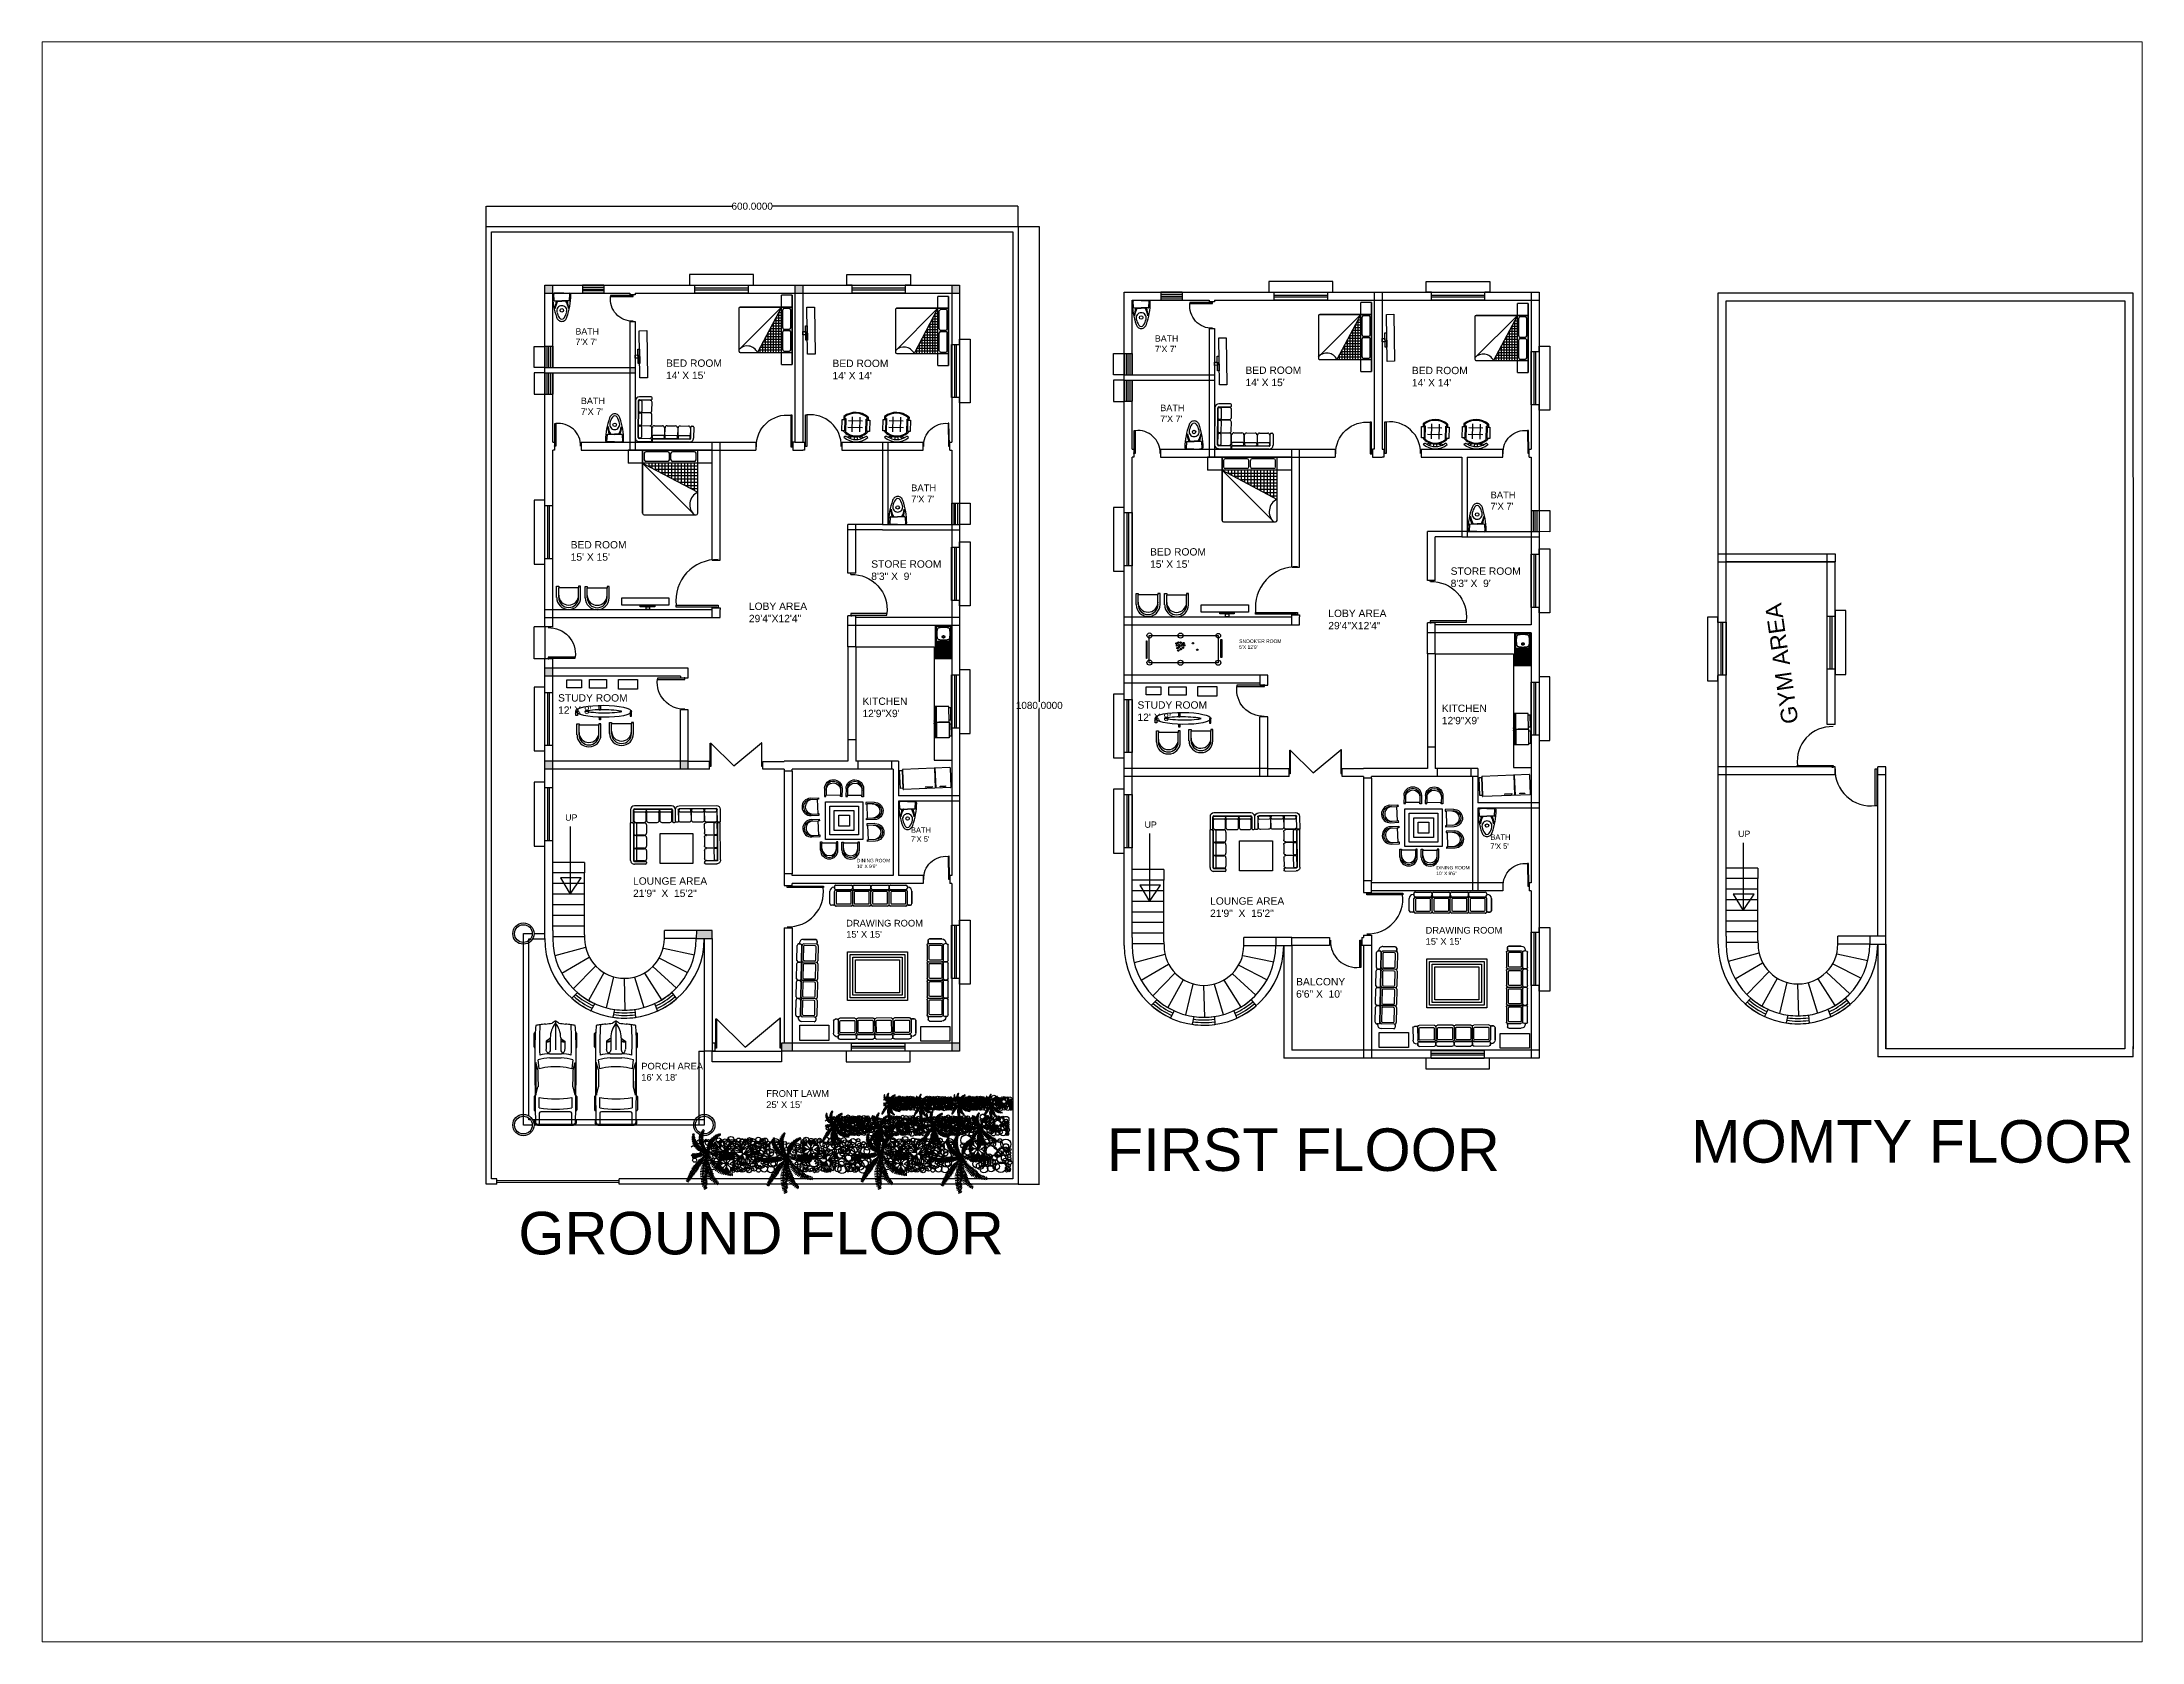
# Paper-space layout 'Layout2' of a CAD drawing. Header units: inches. Extents: x 1.05 to 9.45, y 0.8 to 7.2.
# The model-space entities are those that its viewports show. They can reach past a viewport. Long polylines and large blocks are cut down to what shows.
import ezdxf

# ---------------------------------------------------------------- set-up
doc = ezdxf.new("R2010")
doc.units = ezdxf.units.IN
doc.header["$MEASUREMENT"] = 0
doc.linetypes.add('HIDDEN', pattern=[0.375, 0.25, -0.125])
for name, color, linetype in [('BOUNDRY WALL', 41, 'Continuous'), ('CHAJJA', 31, 'HIDDEN'), ('COLOUM', 130, 'Continuous'), ('DIMENSION', 51, 'HIDDEN'), ('dIMENSIONS', 40, 'Continuous'), ('DOOR', 1, 'Continuous'), ('FURNITURE', 63, 'Continuous'), ('Plants', 92, 'Continuous'), ('PORCH BOUNDRY', 173, 'HIDDEN'), ('PORCH CAR', 232, 'Continuous'), ('STAIRS', 32, 'Continuous'), ('TEXT', 50, 'Continuous'), ('VENTILATORS', 90, 'Continuous'), ('WALLS', 7, 'Continuous'), ('WINDOW', 80, 'Continuous')]:
    doc.layers.add(name, color=color, linetype=linetype)
doc.styles.add('ARCHI', font='arial.ttf')
doc.styles.get("Standard").update_dxf_attribs({"font": 'arial.ttf'})
doc.dimstyles.get("Standard").update_dxf_attribs({"dimtxt": 8, "dimasz": 0.18, "dimexe": 0.18, "dimexo": 0.0625, "dimgap": 0.09, "dimtad": 0, "dimtih": 1, "dimtoh": 1, "dimdec": 4, "dimzin": 0, "dimdsep": 46, "dimtxsty": 'Standard', "dimcen": 0.09, "dimadec": 0, "dimazin": 0, "dimtfac": 1, "dimtdec": 4, "dimtofl": 0, "dimtmove": 0, "dimatfit": 3, "dimfxl": 1, "dimtolj": 1, "dimtzin": 0, "dimarcsym": 0})

psp = doc.layouts.new('Layout2')

msp = doc.modelspace()

# ---------------------------------------------------------------- texts
at = {"layer": 'DIMENSION', "char_height": 48, "attachment_point": 1}
for s, insert in [('MOMTY FLOOR', (1831.85825, 407.89197)), ('FIRST FLOOR', (1172.99986, 398.56736)), ('GROUND FLOOR', (509.27461, 304.45494))]:
    msp.add_mtext_dynamic_manual_height_columns(s, width=2130.3561267, gutter_width=17.49814, heights=[0], dxfattribs=dict(at, insert=insert))
at = {"layer": 'dIMENSIONS', "attachment_point": 1}
for s, width, gutter_width, insert, char_height in [("BATH\\P7'X 7'", 145.4680952, 35.48982, (573.73924, 1301.01233), 7.097965), ("BATH\\P7'X 7'", 145.4680952, 35.48982, (1227.22263, 1293.00696), 7.097965), ("BED ROOM\\P14' X 15'", 169.8654803, 41.44205, (675.84342, 1265.81137), 8.28841), ("BED ROOM\\P14' X 14'", 169.8654803, 41.44205, (863.58083, 1265.54647), 8.28841), ("BED ROOM\\P14' X 15'", 169.8654803, 41.44205, (1329.3268, 1257.806), 8.28841), ("BED ROOM\\P14' X 14'", 169.8654803, 41.44205, (1517.06421, 1257.54111), 8.28841), ("BATH\\P7'X 7'", 150.2235738, 36.65002, (579.74692, 1222.80117), 7.330003), ("BATH\\P7'X 7'", 150.2235738, 36.65002, (1233.2303, 1214.7958), 7.330003), ("BATH\\P7'X 7'", 155.4593661, 37.92739, (952.27288, 1124.79292), 7.585478), ("BATH\\P7'X 7'", 155.4593661, 37.92739, (1605.75626, 1116.78755), 7.585478), ("BED ROOM\\P15' X 15'", 169.8654803, 41.44205, (568.27685, 1060.96052), 8.28841), ("BED ROOM\\P15' X 15'", 169.8654803, 41.44205, (1221.76024, 1052.95515), 8.28841), ('STORE ROOM\\P8\'3" X  9\'', 169.8654803, 41.44205, (907.28856, 1039.24393), 8.28841), ('STORE ROOM\\P8\'3" X  9\'', 169.8654803, 41.44205, (1560.77195, 1031.23857), 8.28841), ('LOBY AREA\\P29\'4"X12\'4" ', 169.8654803, 41.44205, (769.29094, 991.61177), 8.2884096), ('LOBY AREA\\P29\'4"X12\'4" ', 169.8654803, 41.44205, (1422.77432, 983.6064), 8.2884096), ("SNOOK'ER ROOM\\P5'X 12'9'", 81.6043107, 19.90899, (1322.23275, 950.02539), 3.9817976), ("STUDY ROOM\\P12' X 8'", 169.8654803, 41.44205, (554.07506, 888.25344), 8.28841), ('KITCHEN\\P12\'9"X9\'\\P ', 169.8654803, 41.44205, (897.30305, 884.51378), 8.28841), ("STUDY ROOM\\P12' X 8'", 169.8654803, 41.44205, (1207.55844, 880.24807), 8.28841), ('KITCHEN\\P12\'9"X9\'\\P ', 169.8654803, 41.44205, (1550.78644, 876.50841), 8.28841), ('UP', 145.4680952, 35.48982, (562.10453, 752.70728), 7.097965), ("BATH\\P7'X 5'", 125.0562028, 30.50994, (952.0312, 738.08652), 6.101987), ('UP', 145.4680952, 35.48982, (1215.58791, 744.70192), 7.097965), ('UP', 145.4680952, 35.48982, (1884.97724, 734.3121), 7.097965), ("BATH\\P7'X 5'", 125.0562028, 30.50994, (1605.51459, 730.08115), 6.101987), ('DINING ROOM\\P10\' X 9\'6"', 79.8879341, 19.49024, (891.12658, 702.61464), 3.8980487), ('DINING ROOM\\P10\' X 9\'6"', 79.8879341, 19.49024, (1544.60996, 694.60927), 3.8980487), ('LOUNGE AREA\\P21\'9"  X  15\'2"', 169.8654803, 41.44205, (638.59563, 681.68614), 8.2884096), ('LOUNGE AREA\\P21\'9"  X  15\'2"', 169.8654803, 41.44205, (1289.44987, 659.17295), 8.2884096), ("DRAWING ROOM\\P15' X 15'", 154.5109132, 37.696, (879.02661, 633.80474), 7.5391995), ("DRAWING ROOM\\P15' X 15'", 154.5109132, 37.696, (1532.50999, 625.79938), 7.5391995), ('BALCONY\\P6\'6" X  10\'', 169.8654803, 41.44205, (1386.501, 568.15448), 8.2884096), ("PORCH AREA\\P16' X 18'", 154.5109132, 37.696, (647.89874, 472.53042), 7.539199), ("FRONT LAWM \\P25' X 15'", 154.5109132, 37.696, (788.86666, 441.67689), 7.5391995)]:
    msp.add_mtext_dynamic_manual_height_columns(s, width=width, gutter_width=gutter_width, heights=[0], dxfattribs=dict(at, insert=insert, char_height=char_height))
at = {"layer": 'dIMENSIONS', "insert": (1934.61373, 853.62364), "char_height": 18.57627, "attachment_point": 1, "rotation": 98.17578352}
msp.add_mtext_dynamic_manual_height_columns('GYM AREA', width=380.7083862, gutter_width=92.88135, heights=[0], dxfattribs=at)

# ---------------------------------------------------------------- blocks, each defined once
blk = doc.blocks.new('*U23')
blk.add_line((-1.8, -0.2), (-1.8, -36))
blk = doc.blocks.new('*U24')
at = {"layer": 'STAIRS', "color": 0, "linetype": 'ByBlock', "lineweight": -2, "transparency": 16777216}
for p, rotation in [((584, 612.9), 270), ((585.6, 601), 285.2788745368219), ((673, 603.6), 78.06761990504134), ((590.2, 590), 300.5577490736438), ((597.6, 580.6), 315.8366236104658), ((607.3, 573.5), 331.1154981472877), ((618.4, 569.1), 346.3943726841097), ((642.1, 569.8), 16.95212175775356), ((653, 574.8), 32.23099629457546), ((662.2, 582.5), 47.50987083139749), ((669, 592.3), 62.78874536821938), ((630.3, 567.9), 1.673247220931602)]:
    blk.add_blockref('*U23', p, dxfattribs=dict(at, rotation=rotation))
blk = doc.blocks.new('DOORS')
at = {"layer": 'DOOR'}
blk.add_line((3186.1, 3188.7), (3187.6, 3188.7), dxfattribs=at)
for points in [[(3187.6, 3187.9), (3187.6, 3152.9), (3186.1, 3152.9), (3186.1, 3188.7)], [(3186.1, 3187.9), (3186.1, 3188.7), (3188.3, 3188.7), (3188.3, 3187.9), (3187.6, 3187.9)]]:
    blk.add_lwpolyline(points, dxfattribs=at)
blk.add_arc((3182, 3187.6), 34.8, 178.1926, 276.7938, dxfattribs=at)
blk = doc.blocks.new('DOOOR')
at = {"layer": 'DOOR'}
for p, q in [((2566.7, 2913.3), (2565.9, 2913.3)), ((2565.9, 2913.3), (2565.9, 2879.8)), ((2566.7, 2880.9), (2566.7, 2913.3)), ((2493.5, 2880.3), (2493.5, 2912.7)), ((2493.5, 2912.7), (2494.3, 2912.7)), ((2494.3, 2912.7), (2494.3, 2879.3)), ((2492.6, 2881.4), (2493.5, 2881.4)), ((2493.5, 2879.3), (2492.6, 2879.3)), ((2493.5, 2881.4), (2493.5, 2879.3)), ((2494.3, 2879.3), (2493.5, 2879.3)), ((2565.9, 2879.8), (2566.7, 2879.8)), ((2567.6, 2881.9), (2566.7, 2881.9)), ((2566.7, 2881.9), (2566.7, 2879.8)), ((2566.7, 2879.8), (2567.6, 2879.8))]:
    blk.add_line(p, q, dxfattribs=at)
blk.add_lwpolyline([(2494.3, 2912.7), (2526.7, 2880.6), (2565.9, 2913.3)], dxfattribs=at)
blk = doc.blocks.new('WINDOE')
for p, q in [((3463, 3398.7), (3472, 3398.7)), ((3463, 3338.7), (3463, 3398.7)), ((3466.5, 3398.7), (3466.5, 3338.7)), ((3468.5, 3398.7), (3468.5, 3338.7)), ((3472, 3398.7), (3472, 3338.7)), ((3472, 3338.7), (3463, 3338.7))]:
    blk.add_line(p, q)
blk = doc.blocks.new('VEN')
at = {"layer": 'VENTILATORS'}
for p, q in [((3037.9, 3407.3), (3046.9, 3407.3)), ((3037.9, 3407.3), (3037.9, 3383.3)), ((3040.4, 3407.3), (3040.4, 3383.3)), ((3042.4, 3383.3), (3042.4, 3407.3)), ((3042.4, 3407.3), (3044.5, 3407.3)), ((3044.5, 3407.3), (3044.5, 3383.3)), ((3046.9, 3407.3), (3046.9, 3383.3)), ((3037.9, 3383.3), (3046.9, 3383.3)), ((3040.4, 3383.3), (3042.4, 3383.3))]:
    blk.add_line(p, q, dxfattribs=at)
blk = doc.blocks.new('A$C444A5E9C')
at = {"ltscale": 20}
for p, q in [((0.041, 0.566), (0.032, 0.737)), ((0.246, 0.76), (0.04, 0.76)), ((0.054, 0.554), (0.246, 0.554)), ((0.141, 0.549), (0.246, 0.549))]:
    blk.add_line(p, q, dxfattribs=at)
for p, q in [((0.246, 0.76), (0.452, 0.76)), ((0.45, 0.566), (0.459, 0.737)), ((0.438, 0.554), (0.246, 0.554)), ((0.35, 0.549), (0.246, 0.549))]:
    blk.add_line(p, q)
at = {"linetype": 'Continuous', "ltscale": 20}
blk.add_circle((0.246, 0.298), 0.0465, dxfattribs=at)
at = {"ltscale": 20}
for centre, radius, start, end in [((0.04, 0.72), 0.04, 90, 185.821), ((1.87, 0.733), 1.87, 180.5373, 199.4406), ((0.044, 0.738), 0.012, 95.8439, 183), ((0.245, -1.23), 1.99, 89.9924, 95.8439), ((0.054, 0.566), 0.0125, 183, 270), ((0.766, 0.328), 0.705, 161.2906, 178.5363), ((0.58, 0.285), 0.516, 149.7165, 173.2244), ((0.267, 0.158), 0.167, 196.4723, 227.6624), ((0.141, 0.541), 0.0075, 90, 149.7165), ((0.246, 0.137), 0.137, 228.0401, 270)]:
    blk.add_arc(centre, radius, start, end, dxfattribs=at)
for centre, radius, start, end in [((0.246, -1.23), 1.99, 84.1561, 90.0076), ((-1.378, 0.733), 1.87, 340.5594, 359.4627), ((0.447, 0.738), 0.012, 357, 84.1561), ((0.452, 0.72), 0.04, 354.179, 90), ((0.246, 0.137), 0.137, 270, 311.9599), ((0.225, 0.158), 0.167, 312.3376, 343.5277), ((0.35, 0.541), 0.0075, 30.2835, 90), ((-0.089, 0.285), 0.516, 6.7756, 30.2835), ((-0.275, 0.328), 0.705, 1.4637, 18.7094), ((0.438, 0.566), 0.0125, 270, 357)]:
    blk.add_arc(centre, radius, start, end)
at = {"linetype": 'Continuous', "ltscale": 20}
for centre, radius, start, end in [((0.246, 0.288), 0.136, 90.2368, 194.549), ((0.561, 0.349), 0.457, 192.1399, 214.2706), ((0.246, 0.129), 0.0727, 210.084, 269.4189), ((0.245, 0.288), 0.136, 345.451, 89.7632), ((0.245, 0.129), 0.0727, 270.5811, 329.916), ((-0.069, 0.349), 0.457, 325.7294, 347.8601)]:
    blk.add_arc(centre, radius, start, end, dxfattribs=at)
blk = doc.blocks.new('A$C4DDE20F0')
for p, q in [((0, 0.081), (0, 0.488)), ((0, 0.081), (0, 0.488)), ((0.122, 0.031), (0.05, 0.031)), ((0.122, 0.031), (0.05, 0.031)), ((0.13, 0.618), (0.15, 0.618)), ((0.13, 0.618), (0.152, 0.618)), ((0.152, 0.64), (0.152, 0.59)), ((0.152, 0.59), (0.152, 0.64)), ((0.152, 0.618), (0.152, 0.64)), ((0.152, 0.061), (0.152, 0.478)), ((0.153, 0.061), (0.153, 0.478)), ((0.202, 0.69), (0.702, 0.69)), ((0.202, 0.69), (0.702, 0.69)), ((0.202, 0.54), (0.702, 0.54)), ((0.203, 0.528), (0.702, 0.528)), ((0.702, 0), (0.203, 0)), ((0.702, 0), (0.203, 0)), ((0.206, 0.452), (0.206, 0.1)), ((0.67, 0.482), (0.236, 0.482)), ((0.236, 0.07), (0.67, 0.07)), ((0.7, 0.1), (0.7, 0.452)), ((0.752, 0.59), (0.752, 0.64)), ((0.752, 0.64), (0.752, 0.59)), ((0.752, 0.061), (0.752, 0.478)), ((0.753, 0.061), (0.753, 0.478)), ((0.802, 0.69), (1.302, 0.69)), ((0.802, 0.69), (1.302, 0.69)), ((0.802, 0.54), (1.302, 0.54)), ((0.803, 0.528), (1.302, 0.528)), ((1.302, 0), (0.803, 0)), ((1.302, 0), (0.803, 0)), ((0.806, 0.452), (0.806, 0.1)), ((1.27, 0.482), (0.836, 0.482)), ((0.836, 0.07), (1.27, 0.07)), ((1.3, 0.1), (1.3, 0.452)), ((1.352, 0.59), (1.352, 0.64)), ((1.352, 0.64), (1.352, 0.59)), ((1.352, 0.061), (1.352, 0.478)), ((1.352, 0.061), (1.352, 0.478)), ((1.402, 0.69), (1.902, 0.69)), ((1.402, 0.69), (1.902, 0.69)), ((1.402, 0.54), (1.902, 0.54)), ((1.403, 0.528), (1.902, 0.528)), ((1.902, 0), (1.403, 0)), ((1.902, 0), (1.403, 0)), ((1.406, 0.452), (1.406, 0.1)), ((1.87, 0.482), (1.436, 0.482)), ((1.436, 0.07), (1.87, 0.07)), ((1.9, 0.1), (1.9, 0.452)), ((1.952, 0.59), (1.952, 0.64)), ((1.952, 0.64), (1.952, 0.59)), ((1.952, 0.061), (1.952, 0.478)), ((1.952, 0.061), (1.952, 0.478)), ((2.002, 0.69), (2.502, 0.69)), ((2.002, 0.69), (2.502, 0.69)), ((2.002, 0.54), (2.502, 0.54)), ((2.002, 0.528), (2.502, 0.528)), ((2.502, 0), (2.002, 0)), ((2.502, 0), (2.002, 0)), ((2.005, 0.452), (2.005, 0.1)), ((2.47, 0.482), (2.035, 0.482)), ((2.035, 0.07), (2.47, 0.07)), ((2.5, 0.1), (2.5, 0.452)), ((2.552, 0.64), (2.552, 0.59)), ((2.552, 0.64), (2.552, 0.618)), ((2.552, 0.618), (2.574, 0.618)), ((2.552, 0.061), (2.552, 0.478)), ((2.574, 0.618), (2.554, 0.618)), ((2.582, 0.031), (2.654, 0.031)), ((2.654, 0.031), (2.582, 0.031)), ((2.704, 0.081), (2.704, 0.488)), ((2.704, 0.488), (2.704, 0.081))]:
    blk.add_line(p, q)
for centre, radius, start, end in [((0.13, 0.488), 0.13, 90, 180), ((0.13, 0.488), 0.13, 90, 180), ((0.05, 0.081), 0.05, 180, 270), ((0.05, 0.081), 0.05, 180, 270), ((0.122, 0.061), 0.03, 270, 0), ((0.122, 0.061), 0.03, 270, 0), ((0.202, 0.64), 0.05, 90, 180), ((0.202, 0.64), 0.0499, 89.92957, 180.17003), ((0.202, 0.59), 0.05, 180, 270), ((0.203, 0.052), 0.0517, 169.87446, 269.22898), ((0.203, 0.478), 0.05, 90, 180), ((0.203, 0.05), 0.05, 180, 270), ((0.236, 0.452), 0.03, 90, 180), ((0.236, 0.1), 0.03, 180, 270), ((0.67, 0.452), 0.03, 0, 90), ((0.67, 0.1), 0.03, 270, 0), ((0.702, 0.64), 0.05, 0, 90), ((0.702, 0.64), 0.05, 0, 90), ((0.702, 0.59), 0.05, 270, 0), ((0.702, 0.478), 0.05, 0, 90), ((0.702, 0.05), 0.05, 270, 0), ((0.702, 0.05), 0.05, 270, 0), ((0.802, 0.64), 0.05, 90, 180), ((0.802, 0.64), 0.05, 90, 180), ((0.802, 0.59), 0.05, 180, 270), ((0.803, 0.05), 0.0505, 180.52693, 269.78174), ((0.803, 0.478), 0.05, 90, 180), ((0.803, 0.05), 0.05, 180, 270), ((0.836, 0.452), 0.03, 90, 180), ((0.836, 0.1), 0.03, 180, 270), ((1.27, 0.452), 0.03, 0, 90), ((1.27, 0.1), 0.03, 270, 0), ((1.302, 0.64), 0.05, 0, 90), ((1.302, 0.64), 0.05, 0, 90), ((1.302, 0.59), 0.05, 270, 0), ((1.302, 0.478), 0.05, 0, 90), ((1.302, 0.05), 0.05, 270, 0), ((1.302, 0.05), 0.0505, 270.21826, 359.47307), ((1.402, 0.64), 0.05, 90, 180), ((1.402, 0.64), 0.05, 90, 180), ((1.402, 0.59), 0.05, 180, 270), ((1.403, 0.478), 0.05, 90, 180), ((1.403, 0.05), 0.05, 180, 270), ((1.403, 0.05), 0.05, 180, 270), ((1.436, 0.452), 0.03, 90, 180), ((1.436, 0.1), 0.03, 180, 270), ((1.87, 0.452), 0.03, 0, 90), ((1.87, 0.1), 0.03, 270, 0), ((1.902, 0.64), 0.05, 0, 90), ((1.902, 0.64), 0.05, 0, 90), ((1.902, 0.59), 0.05, 270, 0), ((1.902, 0.478), 0.05, 0, 90), ((1.902, 0.05), 0.05, 270, 0), ((1.902, 0.05), 0.05, 270, 0), ((2.002, 0.64), 0.05, 90, 180), ((2.002, 0.64), 0.0495, 89.78056, 180.52978), ((2.002, 0.59), 0.05, 180, 270), ((2.002, 0.478), 0.05, 90, 180), ((2.002, 0.05), 0.05, 180, 270), ((2.002, 0.05), 0.05, 180, 270), ((2.035, 0.452), 0.03, 90, 180), ((2.035, 0.1), 0.03, 180, 270), ((2.47, 0.452), 0.03, 0, 90), ((2.47, 0.1), 0.03, 270, 0), ((2.502, 0.64), 0.05, 0, 90), ((2.502, 0.64), 0.05, 0, 90), ((2.502, 0.59), 0.05, 270, 0), ((2.502, 0.478), 0.05, 0, 90), ((2.501, 0.051), 0.0515, 270.66733, 10.43499), ((2.502, 0.05), 0.05, 270, 0), ((2.582, 0.061), 0.03, 180, 270), ((2.582, 0.061), 0.03, 180, 270), ((2.574, 0.488), 0.13, 0, 90), ((2.574, 0.488), 0.13, 0, 90), ((2.654, 0.081), 0.05, 270, 0), ((2.654, 0.081), 0.05, 270, 0)]:
    blk.add_arc(centre, radius, start, end)
blk = doc.blocks.new('A$C2AFA021D')
for p, q in [((0.8, 2.3), (0.2, 2.3)), ((0.85, 2.2), (0.85, 2.25)), ((0, 2.1), (0, 0.2)), ((0.15, 0.2), (0.15, 2.1)), ((0.17, 1.55), (0.17, 2.07)), ((0.17, 0.87), (0.17, 1.42)), ((0.2, 2.15), (0.8, 2.15)), ((0.22, 2.12), (0.27, 2.12)), ((0.27, 1.5), (0.22, 1.5)), ((0.22, 1.47), (0.27, 1.47)), ((0.75, 2.12), (0.27, 2.12)), ((0.27, 1.5), (0.75, 1.5)), ((0.75, 1.47), (0.27, 1.47)), ((0.32, 2.07), (0.32, 1.55)), ((0.32, 1.42), (0.32, 0.87)), ((0.85, 1.6), (0.85, 2.02)), ((0.85, 0.92), (0.85, 1.37)), ((0.17, 0.22), (0.17, 0.75)), ((0.8, 0.15), (0.2, 0.15)), ((0.27, 0.82), (0.22, 0.82)), ((0.22, 0.8), (0.27, 0.8)), ((0.27, 0.17), (0.22, 0.17)), ((0.27, 0.82), (0.75, 0.82)), ((0.75, 0.8), (0.27, 0.8)), ((0.27, 0.17), (0.75, 0.17)), ((0.32, 0.75), (0.32, 0.22)), ((0.85, 0.27), (0.85, 0.7)), ((0.85, 0), (0.85, 0.1)), ((0.87, 0.27), (0.87, 0.72)), ((0.87, 0.27), (0.87, 0.22)), ((0.87, 0.1), (0.87, 0)), ((1.45, 0.32), (0.92, 0.32)), ((0.92, 0.17), (1.45, 0.17)), ((0.92, 0.15), (2.8, 0.15)), ((0.98, 0.82), (1.4, 0.82)), ((1.5, 0.72), (1.5, 0.27)), ((1.5, 0.22), (1.5, 0.27)), ((1.53, 0.27), (1.53, 0.72)), ((1.53, 0.27), (1.53, 0.22)), ((2.12, 0.32), (1.58, 0.32)), ((1.58, 0.17), (2.12, 0.17)), ((1.63, 0.82), (2.07, 0.82)), ((2.18, 0.72), (2.18, 0.27)), ((2.18, 0.22), (2.18, 0.27)), ((2.2, 0.27), (2.2, 0.72)), ((2.2, 0.27), (2.2, 0.22)), ((2.78, 0.32), (2.25, 0.32)), ((2.25, 0.17), (2.78, 0.17)), ((2.3, 0.82), (2.73, 0.82)), ((2.83, 0.72), (2.83, 0.27)), ((2.83, 0.22), (2.83, 0.27)), ((2.85, 0.2), (2.85, 0.77)), ((2.9, 0.82), (2.95, 0.82)), ((3, 0.77), (3, 0.2)), ((0.2, 0), (0.85, 0)), ((2.8, 0), (0.87, 0))]:
    blk.add_line(p, q)
for centre, radius, start, end in [((0.2, 2.1), 0.2, 90, 180), ((0.8, 2.25), 0.05, 0, 90), ((0.8, 2.2), 0.05, 270, 0), ((0.2, 2.1), 0.05, 90, 180), ((0.22, 2.07), 0.05, 90, 180), ((0.22, 1.55), 0.05, 180, 270), ((0.22, 1.42), 0.05, 90, 180), ((0.27, 2.07), 0.05, 0, 90), ((0.27, 1.55), 0.05, 270, 0), ((0.27, 1.42), 0.05, 0, 90), ((0.75, 2.02), 0.1, 0, 90), ((0.75, 1.6), 0.1, 270, 0), ((0.75, 1.37), 0.1, 360, 90), ((0.2, 0.2), 0.2, 180, 270), ((0.2, 0.2), 0.05, 180, 270), ((0.22, 0.87), 0.05, 180, 270), ((0.22, 0.75), 0.05, 90, 180), ((0.22, 0.22), 0.05, 180, 270), ((0.27, 0.87), 0.05, 270, 0), ((0.27, 0.75), 0.05, 0, 90), ((0.27, 0.22), 0.05, 270, 0), ((0.75, 0.92), 0.1, 270, 0), ((0.75, 0.7), 0.1, 0, 90), ((0.75, 0.27), 0.1, 270, 0), ((0.8, 0.1), 0.05, 0, 90), ((0.98, 0.72), 0.1, 90, 180), ((0.92, 0.27), 0.05, 90, 180), ((0.92, 0.22), 0.05, 180, 270), ((0.92, 0.1), 0.05, 90, 180), ((1.4, 0.72), 0.1, 0, 90), ((1.45, 0.27), 0.05, 360, 90), ((1.45, 0.22), 0.05, 270, 0), ((1.63, 0.72), 0.1, 90, 180), ((1.58, 0.27), 0.05, 90, 180), ((1.58, 0.22), 0.05, 180, 270), ((2.07, 0.72), 0.1, 0, 90), ((2.12, 0.27), 0.05, 360, 90), ((2.12, 0.22), 0.05, 270, 0), ((2.3, 0.72), 0.1, 90, 180), ((2.25, 0.27), 0.05, 90, 180), ((2.25, 0.22), 0.05, 180, 270), ((2.73, 0.72), 0.1, 0, 90), ((2.78, 0.27), 0.05, 360, 90), ((2.78, 0.22), 0.05, 270, 0), ((2.8, 0.2), 0.2, 270, 0), ((2.8, 0.2), 0.05, 270, 0), ((2.9, 0.77), 0.05, 90, 180), ((2.95, 0.77), 0.05, 0, 90)]:
    blk.add_arc(centre, radius, start, end)
blk = doc.blocks.new('A$C4CBC1980')
for p, q in [((0.45, 2), (0, 2)), ((0, 2), (0, 1.6)), ((0, 2), (2.6, 2)), ((2.15, 2), (0.45, 2)), ((0.45, 2), (0.45, 0.05)), ((0.45, 0.05), (0.45, 2)), ((1.225, 1.95), (0.55, 1.95)), ((2.05, 1.95), (1.375, 1.95)), ((2.6, 2), (2.025, 2)), ((2.15, 0.05), (2.15, 2)), ((2.6, 1.6), (2.6, 2)), ((2.6, 1.6), (0, 1.6)), ((0.45, 1.6), (2.05, 0)), ((0.451, 1.6), (2.15, 0.697)), ((0.5, 1.9), (0.5, 1.7)), ((1.225, 1.65), (0.55, 1.65)), ((2.15, 1.6), (0.587, 1.6)), ((2.15, 1.5), (0.639, 1.5)), ((0.65, 1.494), (0.65, 1.6)), ((0.75, 1.441), (0.75, 1.6)), ((2.15, 1.4), (0.827, 1.4)), ((0.85, 1.388), (0.85, 1.6)), ((0.95, 1.335), (0.95, 1.6)), ((2.15, 1.3), (1.016, 1.3)), ((1.05, 1.282), (1.05, 1.6)), ((1.15, 1.229), (1.15, 1.6)), ((1.25, 1.176), (1.25, 1.6)), ((1.275, 1.7), (1.275, 1.9)), ((1.325, 1.7), (1.325, 1.9)), ((1.35, 1.122), (1.35, 1.6)), ((2.05, 1.65), (1.375, 1.65)), ((1.45, 1.069), (1.45, 1.6)), ((1.55, 1.016), (1.55, 1.6)), ((1.65, 0.986), (1.65, 1.6)), ((1.75, 0.91), (1.75, 1.6)), ((1.85, 0.857), (1.85, 1.6)), ((1.95, 0.804), (1.95, 1.6)), ((2.05, 0.751), (2.05, 1.6)), ((2.1, 1.7), (2.1, 1.9)), ((2.15, 1.2), (1.204, 1.2)), ((2.15, 1.1), (1.392, 1.1)), ((2.15, 1), (1.58, 1)), ((2.15, 0.9), (1.769, 0.9)), ((2.15, 0.8), (1.957, 0.8)), ((0.5, 0), (2.1, 0))]:
    blk.add_line(p, q)
for centre, radius, start, end in [((0.55, 1.9), 0.05, 90, 180), ((1.225, 1.9), 0.05, 0, 90), ((1.375, 1.9), 0.05, 90, 180), ((2.05, 1.9), 0.05, 0, 90), ((0.55, 1.7), 0.05, 180, 270), ((1.225, 1.7), 0.05, 270, 0), ((1.375, 1.7), 0.05, 180, 270), ((2.05, 1.7), 0.05, 270, 0), ((2.327, 0.316), 0.421, 114.96328, 228.71607), ((0.5, 0.05), 0.05, 180, 270), ((0.5, 0.05), 0.05, 180, 270), ((2.1, 0.05), 0.05, 270, 0)]:
    blk.add_arc(centre, radius, start, end)
blk = doc.blocks.new('A$C5FE50CBE')
for p, q in [((0, 185), (0, 0)), ((34, 185), (34, 26)), ((34, 26), (361, 26)), ((34, 0), (34, 26)), ((361, 185), (361, 26)), ((361, 0), (361, 26)), ((395, 185), (395, 0)), ((0, 0), (34, 0)), ((395, 0), (361, 0))]:
    blk.add_line(p, q)
for centre, radius in [((197, 185), 197), ((197, 185), 164), ((197, 145), 164)]:
    blk.add_arc(centre, radius, 0, 180)
blk = doc.blocks.new('A$C6AD55BCE')
for p, q in [((43, 545), (36, 554)), ((199, 530), (121, 554)), ((227, 537), (174, 580)), ((284, 545), (267, 603)), ((333, 545), (350, 603)), ((389, 537), (443, 580)), ((417, 530), (496, 554)), ((572, 558), (574, 560)), ((0, 163), (0, 418)), ((0, 418), (59, 418)), ((59, 163), (0, 163)), ((37, 97), (37, 163)), ((79, 143), (57, 143)), ((57, 143), (57, 106)), ((59, 418), (59, 163)), ((79, 440), (79, 143)), ((156, 341), (484, 341)), ((162, 192), (476, 192)), ((224, 104), (224, 433)), ((396, 100), (396, 435)), ((537, 143), (537, 438)), ((537, 438), (539, 438)), ((563, 143), (537, 143)), ((557, 163), (557, 418)), ((557, 418), (617, 418)), ((617, 163), (557, 163)), ((563, 106), (563, 143)), ((583, 97), (583, 163)), ((617, 418), (617, 163))]:
    blk.add_line(p, q)
for centre, radius, start, end in [((308, 179), 367, 40.6254, 139.3746), ((308, 238), 417, 50.446, 130.5787), ((74, 571), 40, 203.4239, 305.1915), ((308, 179), 347, 48.2666, 131.2663), ((308, 238), 367, 57.331, 125.1915), ((533, 589), 50, 237.331, 320.446), ((310, 433), 434, 230.927, 309.073), ((310, 433), 414, 232.234, 307.766)]:
    blk.add_arc(centre, radius, start, end)
blk = doc.blocks.new('A$C2D3F5BEA')
for p, q in [((1101, 550), (0, 550)), ((0, 550), (0, 0)), ((17, 487), (17, 75)), ((28, 487), (28, 75)), ((1040, 531), (61, 531)), ((1040, 520), (61, 520)), ((1040, 42), (61, 42)), ((1040, 31), (61, 31)), ((504, 493), (1029, 493)), ((504, 467), (1051, 467)), ((504, 440), (1051, 440)), ((504, 413), (1051, 413)), ((504, 387), (1051, 387)), ((504, 360), (1051, 360)), ((504, 334), (1051, 334)), ((504, 307), (1051, 307)), ((504, 281), (1051, 281)), ((504, 254), (1051, 254)), ((504, 228), (1051, 228)), ((504, 201), (1051, 201)), ((504, 175), (1051, 175)), ((504, 148), (1051, 148)), ((504, 121), (1051, 121)), ((504, 95), (1051, 95)), ((504, 68), (1043, 68)), ((1073, 75), (1073, 487)), ((1084, 75), (1084, 487)), ((1101, 0), (1101, 550)), ((0, 0), (1101, 0))]:
    blk.add_line(p, q)
for centre, radius in [((373, 281), 41.8), ((373, 281), 30.3), ((468, 491), 17.9)]:
    blk.add_circle(centre, radius)
for centre, radius, start, end in [((61, 487), 44, 90, 180), ((61, 75), 44, 180, 270), ((61, 487), 33, 90, 180), ((61, 75), 33, 180, 270), ((881, 281), 826, 169.61876, 180), ((881, 281), 826, 180, 190.38124), ((150, 415), 82.6, 97.23, 169.61876), ((150, 147), 82.6, 190.38124, 262.77), ((266, -729), 1232, 89.99903, 95.91777), ((266, 1290), 1232, 264.08223, 270.00097), ((266, -729), 1232, 84.08223, 90.00097), ((266, 1290), 1232, 269.99903, 275.91777), ((383, 415), 82.6, 10.38124, 82.77), ((383, 147), 82.6, 277.23, 349.61876), ((-348, 281), 826, 0, 10.38124), ((-348, 281), 826, 349.61876, 0), ((1040, 487), 44, 0, 90), ((1040, 487), 33, 0, 90), ((1040, 75), 44, 270, 0), ((1040, 75), 33, 270, 0)]:
    blk.add_arc(centre, radius, start, end)
blk = doc.blocks.new('A$C720672EA')
for p, q in [((0, 97), (0, 797)), ((0, 797), (775, 797)), ((775, 757), (0, 757)), ((775, 717), (0, 717)), ((775, 97), (0, 97)), ((15, 717), (15, 757)), ((735, 747), (15, 747)), ((735, 737), (15, 737)), ((735, 727), (15, 727)), ((75, 0), (75, 97)), ((675, 0), (75, 0)), ((675, 0), (675, 97)), ((732, 854), (702, 854)), ((702, 854), (702, 814)), ((702, 814), (732, 814)), ((712, 814), (712, 797)), ((722, 797), (722, 814)), ((732, 814), (732, 854)), ((735, 717), (735, 757)), ((775, 797), (775, 97)), ((1551, 797), (775, 797)), ((775, 797), (775, 97)), ((775, 757), (1551, 757)), ((775, 717), (1551, 717)), ((775, 97), (775, 600)), ((775, 97), (775, 600)), ((775, 97), (1551, 97)), ((815, 717), (815, 757)), ((815, 747), (1535, 747)), ((815, 737), (1535, 737)), ((815, 727), (1535, 727)), ((818, 854), (818, 814)), ((848, 854), (818, 854)), ((818, 814), (848, 814)), ((828, 814), (828, 797)), ((838, 797), (838, 814)), ((848, 814), (848, 854)), ((875, 0), (875, 97)), ((875, 0), (1475, 0)), ((1475, 0), (1475, 97)), ((1535, 717), (1535, 757)), ((1551, 97), (1551, 797))]:
    blk.add_line(p, q)
blk = doc.blocks.new('18')
at = {"layer": 'Plants'}
for p, q in [((5541, 13053), (5519, 13069)), ((5557, 13004), (5521, 13070)), ((5546, 13016), (5538, 13077)), ((5554, 13056), (5538, 13077)), ((5557, 13004), (5540, 13077)), ((5544, 13028), (5590, 13072)), ((5549, 13018), (5557, 13079)), ((5554, 13020), (5577, 13077)), ((5568, 13055), (5557, 13079)), ((5579, 13062), (5572, 13078)), ((5594, 13055), (5590, 13072)), ((5591, 13041), (5595, 13070)), ((5945, 13061), (5942, 13068)), ((5976, 13040), (5944, 13072)), ((5947, 13074), (5947, 13074)), ((5954, 13071), (5947, 13074)), ((5952, 13065), (5954, 13071)), ((5954, 13071), (5953, 13078)), ((5960, 13070), (5955, 13080)), ((5960, 13056), (5959, 13082)), ((5972, 13073), (5960, 13083)), ((5985, 13055), (5963, 13085)), ((5970, 13083), (5968, 13087)), ((5968, 13078), (5970, 13083)), ((5976, 13078), (5971, 13087)), ((5976, 13067), (5976, 13088)), ((5982, 13078), (5978, 13088)), ((5981, 13080), (5982, 13089)), ((5985, 13071), (5982, 13078)), ((5985, 13044), (5985, 13090)), ((5985, 13048), (6001, 13086)), ((5985, 13070), (5990, 13076)), ((5991, 13080), (5988, 13089)), ((5990, 13076), (5992, 13088)), ((5991, 13083), (5995, 13087)), ((5993, 13041), (6025, 13073)), ((5993, 13067), (5999, 13069)), ((5995, 13073), (5996, 13087)), ((5996, 13082), (5999, 13087)), ((5999, 13069), (6006, 13085)), ((6002, 13075), (6003, 13086)), ((6005, 13053), (6012, 13081)), ((6009, 13069), (6007, 13085)), ((6008, 13067), (6013, 13069)), ((6013, 13069), (6017, 13078)), ((6014, 13071), (6014, 13080)), ((6014, 13072), (6021, 13075)), ((6024, 13063), (6027, 13070)), ((6027, 13070), (6027, 13070)), ((6636, 13053), (6615, 13069)), ((6653, 13004), (6617, 13070)), ((6642, 13016), (6633, 13077)), ((6650, 13056), (6633, 13077)), ((6653, 13004), (6635, 13077)), ((6640, 13028), (6685, 13072)), ((6645, 13018), (6653, 13079)), ((6649, 13020), (6672, 13077)), ((6664, 13055), (6653, 13079)), ((6675, 13062), (6667, 13078)), ((6689, 13055), (6686, 13072)), ((6687, 13041), (6690, 13070)), ((6998, 13063), (6988, 13067)), ((6994, 13064), (6991, 13071)), ((7025, 13043), (6993, 13075)), ((6996, 13077), (6996, 13077)), ((7003, 13074), (6996, 13077)), ((7001, 13068), (7003, 13074)), ((7003, 13074), (7002, 13081)), ((7009, 13073), (7004, 13082)), ((7010, 13059), (7008, 13085)), ((7021, 13076), (7010, 13086)), ((7034, 13058), (7012, 13088)), ((7019, 13086), (7017, 13090)), ((7018, 13081), (7019, 13086)), ((7025, 13081), (7020, 13090)), ((7025, 13070), (7025, 13091)), ((7032, 13081), (7027, 13091)), ((7030, 13083), (7032, 13092)), ((7034, 13073), (7032, 13081)), ((7034, 13047), (7034, 13093)), ((7035, 13051), (7050, 13089)), ((7035, 13073), (7039, 13079)), ((7040, 13083), (7037, 13092)), ((7039, 13079), (7041, 13091)), ((7040, 13086), (7044, 13090)), ((7042, 13044), (7074, 13076)), ((7042, 13070), (7049, 13072)), ((7045, 13076), (7045, 13090)), ((7045, 13084), (7048, 13090)), ((7049, 13072), (7055, 13088)), ((7051, 13078), (7052, 13089)), ((7054, 13056), (7062, 13084)), ((7058, 13072), (7056, 13088)), ((7058, 13069), (7062, 13072)), ((7062, 13072), (7066, 13081)), ((7063, 13074), (7063, 13083)), ((7063, 13075), (7071, 13078)), ((7067, 13068), (7074, 13066)), ((7074, 13066), (7077, 13073)), ((7074, 13066), (7080, 13067)), ((7077, 13073), (7077, 13073)), ((5442, 12942), (5397, 12942)), ((5407, 12938), (5398, 12939)), ((5412, 12947), (5399, 12949)), ((5407, 12947), (5399, 12945)), ((5410, 12939), (5399, 12934)), ((5415, 12952), (5400, 12952)), ((5404, 12948), (5400, 12951)), ((5412, 12958), (5401, 12959)), ((5439, 12942), (5401, 12958)), ((5406, 12952), (5401, 12955)), ((5419, 12966), (5402, 12964)), ((5419, 12956), (5402, 12963)), ((5432, 12942), (5403, 12920)), ((5434, 12962), (5406, 12969)), ((5417, 12970), (5407, 12970)), ((5419, 12969), (5409, 12974)), ((5417, 12942), (5410, 12939)), ((5415, 12971), (5412, 12978)), ((5417, 12942), (5412, 12947)), ((5446, 12949), (5414, 12982)), ((5417, 12984), (5417, 12984)), ((5424, 12981), (5417, 12984)), ((5421, 12965), (5419, 12969)), ((5420, 12950), (5419, 12956)), ((5422, 12974), (5424, 12981)), ((5424, 12981), (5423, 12987)), ((5430, 12980), (5425, 12989)), ((5431, 12966), (5429, 12992)), ((5442, 12983), (5431, 12993)), ((5455, 12965), (5433, 12994)), ((5440, 12993), (5438, 12996)), ((5439, 12987), (5440, 12993)), ((5446, 12987), (5441, 12996)), ((5442, 12942), (5453, 12943)), ((5450, 12941), (5444, 12942)), ((5446, 12977), (5446, 12997)), ((5446, 12949), (5454, 12947)), ((5453, 12943), (5446, 12949)), ((5452, 12987), (5448, 12998)), ((5448, 12933), (5450, 12941)), ((5454, 12939), (5448, 12933)), ((5451, 12990), (5452, 12999)), ((5455, 12980), (5452, 12987)), ((5454, 12947), (5455, 12953)), ((5455, 12929), (5454, 12939)), ((5455, 12953), (5455, 13000)), ((5455, 12958), (5471, 12995)), ((5455, 12980), (5460, 12985)), ((5455, 12955), (5456, 12944)), ((5456, 12937), (5455, 12931)), ((5456, 12944), (5463, 12950)), ((5464, 12934), (5456, 12937)), ((5468, 12941), (5457, 12941)), ((5457, 12941), (5464, 12934)), ((5461, 12990), (5458, 12998)), ((5460, 12985), (5462, 12998)), ((5463, 12950), (5460, 12943)), ((5460, 12943), (5466, 12942)), ((5461, 12993), (5465, 12997)), ((5463, 12950), (5495, 12983)), ((5463, 12977), (5469, 12978)), ((5466, 12982), (5466, 12997)), ((5466, 12991), (5469, 12996)), ((5469, 12978), (5476, 12995)), ((5471, 12941), (5509, 12926)), ((5472, 12985), (5473, 12995)), ((5475, 12963), (5482, 12991)), ((5479, 12978), (5477, 12995)), ((5478, 12942), (5508, 12964)), ((5479, 12976), (5483, 12978)), ((5479, 12966), (5505, 12968)), ((5508, 13015), (5482, 13003)), ((5495, 13010), (5482, 12998)), ((5543, 12980), (5482, 12997)), ((5499, 13026), (5483, 13018)), ((5550, 13011), (5483, 13017)), ((5537, 12985), (5483, 13017)), ((5483, 12978), (5487, 12988)), ((5513, 13027), (5484, 13023)), ((5484, 12980), (5484, 12990)), ((5484, 12981), (5491, 12985)), ((5545, 12992), (5485, 12984)), ((5496, 12993), (5486, 12979)), ((5525, 13038), (5488, 13034)), ((5488, 12975), (5494, 12973)), ((5553, 13013), (5489, 13036)), ((5533, 12991), (5489, 13036)), ((5490, 12950), (5511, 12950)), ((5520, 13038), (5492, 13041)), ((5549, 12990), (5492, 12966)), ((5508, 12987), (5492, 12966)), ((5493, 12967), (5503, 12972)), ((5493, 12941), (5499, 12937)), ((5494, 12973), (5497, 12979)), ((5494, 12973), (5501, 12974)), ((5494, 12942), (5501, 12944)), ((5496, 12955), (5506, 12966)), ((5497, 12979), (5497, 12979)), ((5535, 13045), (5498, 13051)), ((5555, 13014), (5499, 13052)), ((5499, 12937), (5511, 12935)), ((5501, 12958), (5506, 12957)), ((5501, 12950), (5510, 12956)), ((5501, 12944), (5511, 12949)), ((5557, 13004), (5503, 12952)), ((5503, 12946), (5512, 12944)), ((5503, 12936), (5512, 12939)), ((5553, 12988), (5504, 12950)), ((5557, 13004), (5505, 13058)), ((5506, 12957), (5510, 12959)), ((5506, 12936), (5510, 12932)), ((5517, 13048), (5508, 13061)), ((5546, 13050), (5512, 13064)), ((5525, 12953), (5515, 12941)), ((5557, 13004), (5518, 12939)), ((5523, 12971), (5527, 12934)), ((5539, 12947), (5532, 12932)), ((5533, 12964), (5546, 12929)), ((5557, 13004), (5536, 12931)), ((5544, 12959), (5566, 12929)), ((5550, 12997), (5545, 12929)), ((5547, 12955), (5558, 12928)), ((5551, 13031), (5606, 13062)), ((5552, 12995), (5564, 12929)), ((5555, 12944), (5552, 12928)), ((5555, 12994), (5583, 12933)), ((5557, 13004), (5631, 13022)), ((5557, 13004), (5633, 13002)), ((5557, 13004), (5630, 12983)), ((5558, 13032), (5619, 13047)), ((5560, 12953), (5578, 12931)), ((5581, 12989), (5564, 12928)), ((5567, 13006), (5606, 13062)), ((5567, 13001), (5628, 13030)), ((5568, 13004), (5619, 13047)), ((5568, 12942), (5582, 12932)), ((5573, 12999), (5611, 12951)), ((5573, 12956), (5596, 12939)), ((5574, 13008), (5631, 12985)), ((5574, 13003), (5623, 12966)), ((5584, 12996), (5583, 12933)), ((5583, 12947), (5600, 12941)), ((5585, 13003), (5601, 12942)), ((5597, 12969), (5623, 12966)), ((5597, 12956), (5615, 12954)), ((5600, 13031), (5611, 13058)), ((5603, 13015), (5618, 13049)), ((5603, 12991), (5633, 13013)), ((5604, 12980), (5631, 12985)), ((5605, 13003), (5628, 13032)), ((5606, 13044), (5607, 13061)), ((5606, 13019), (5623, 13042)), ((5609, 12993), (5633, 13004)), ((5610, 13031), (5626, 13037)), ((5616, 13017), (5632, 13018)), ((5617, 13001), (5633, 12998)), ((5972, 13032), (5927, 13032)), ((5937, 13028), (5928, 13029)), ((5941, 13037), (5929, 13039)), ((5937, 13038), (5929, 13035)), ((5940, 13029), (5929, 13025)), ((5950, 13023), (5929, 13023)), ((5944, 13043), (5930, 13043)), ((5934, 13038), (5930, 13042)), ((5939, 13023), (5930, 13018)), ((5942, 13049), (5931, 13050)), ((5969, 13032), (5931, 13048)), ((5936, 13043), (5931, 13046)), ((5934, 13017), (5931, 13015)), ((5948, 13056), (5932, 13054)), ((5948, 13046), (5932, 13053)), ((5962, 13032), (5932, 13010)), ((5944, 13019), (5934, 13008)), ((5939, 13016), (5934, 13017)), ((5961, 13008), (5935, 13006)), ((5964, 13052), (5936, 13059)), ((5946, 13061), (5937, 13061)), ((5947, 13007), (5938, 13002)), ((5948, 13060), (5939, 13064)), ((5947, 13032), (5940, 13029)), ((5946, 13001), (5940, 13000)), ((5947, 13032), (5941, 13037)), ((5946, 13001), (5943, 12994)), ((5943, 12994), (5943, 12994)), ((5977, 13023), (5945, 12991)), ((5953, 12999), (5946, 13001)), ((5951, 13056), (5948, 13060)), ((5950, 13040), (5948, 13046)), ((5956, 12992), (5949, 12989)), ((5957, 12995), (5953, 12986)), ((5957, 12994), (5956, 12984)), ((5962, 12998), (5957, 12995)), ((5965, 13011), (5958, 12983)), ((5961, 12995), (5963, 12979)), ((5971, 12995), (5964, 12979)), ((5968, 12989), (5967, 12978)), ((5985, 13016), (5969, 12978)), ((5977, 12997), (5971, 12995)), ((5975, 12983), (5971, 12978)), ((5972, 13032), (5983, 13033)), ((5980, 13031), (5974, 13032)), ((5975, 12992), (5974, 12977)), ((5979, 12981), (5975, 12977)), ((5976, 13040), (5984, 13037)), ((5983, 13033), (5976, 13040)), ((5977, 13023), (5980, 13031)), ((5984, 13030), (5977, 13023)), ((5980, 12989), (5978, 12976)), ((5979, 12984), (5982, 12976)), ((5985, 12994), (5980, 12989)), ((5984, 13037), (5985, 13043)), ((5985, 13019), (5984, 13030)), ((5985, 13045), (5986, 13034)), ((5986, 13027), (5985, 13021)), ((5985, 13019), (5985, 12974)), ((5985, 13009), (6007, 12979)), ((5985, 12994), (5988, 12987)), ((5986, 13034), (5993, 13041)), ((5994, 13025), (5986, 13027)), ((5998, 13032), (5987, 13031)), ((5987, 13031), (5994, 13025)), ((5988, 12987), (5992, 12976)), ((5989, 12984), (5988, 12975)), ((5993, 13041), (5990, 13033)), ((5990, 13033), (5996, 13032)), ((5994, 13025), (6026, 12992)), ((5994, 12997), (5994, 12976)), ((5994, 12987), (5999, 12977)), ((5998, 12991), (6010, 12981)), ((6002, 12986), (6000, 12981)), ((6000, 12981), (6002, 12978)), ((6001, 13032), (6039, 13016)), ((6006, 13012), (6034, 13005)), ((6008, 13032), (6038, 13054)), ((6009, 13057), (6035, 13058)), ((6035, 12974), (6009, 12962)), ((6022, 12969), (6009, 12957)), ((6070, 12939), (6009, 12956)), ((6010, 13008), (6011, 12982)), ((6026, 12985), (6010, 12977)), ((6078, 12970), (6010, 12976)), ((6064, 12944), (6010, 12976)), ((6011, 12994), (6015, 12985)), ((6040, 12986), (6011, 12982)), ((6073, 12951), (6012, 12943)), ((6023, 12952), (6013, 12938)), ((6052, 12997), (6015, 12993)), ((6018, 13000), (6016, 12993)), ((6080, 12972), (6016, 12995)), ((6060, 12950), (6016, 12995)), ((6016, 12993), (6017, 12987)), ((6016, 12993), (6023, 12990)), ((6018, 13065), (6024, 13063)), ((6019, 13009), (6022, 13005)), ((6047, 12997), (6019, 13000)), ((6076, 12949), (6019, 12925)), ((6035, 12946), (6019, 12925)), ((6020, 13041), (6041, 13041)), ((6020, 13024), (6022, 13018)), ((6022, 13018), (6038, 13011)), ((6022, 13008), (6038, 13010)), ((6022, 13005), (6031, 13000)), ((6023, 13058), (6032, 13063)), ((6023, 13032), (6031, 13035)), ((6023, 13032), (6029, 13027)), ((6023, 12990), (6023, 12990)), ((6024, 13063), (6031, 13065)), ((6024, 13004), (6033, 13003)), ((6062, 13004), (6025, 13010)), ((6025, 13003), (6028, 12996)), ((6026, 13046), (6036, 13057)), ((6026, 13022), (6040, 13021)), ((6082, 12973), (6027, 13011)), ((6028, 13015), (6039, 13014)), ((6029, 13027), (6041, 13025)), ((6085, 12963), (6030, 12911)), ((6031, 13049), (6036, 13048)), ((6031, 13041), (6040, 13046)), ((6031, 13035), (6041, 13039)), ((6080, 12947), (6031, 12909)), ((6085, 12963), (6032, 13017)), ((6033, 13036), (6042, 13035)), ((6033, 13027), (6042, 13029)), ((6034, 13022), (6040, 13019)), ((6044, 13007), (6035, 13020)), ((6036, 13048), (6040, 13049)), ((6036, 13026), (6040, 13023)), ((6073, 13009), (6040, 13023)), ((6085, 12963), (6045, 12898)), ((6068, 13012), (6047, 13028)), ((6085, 12963), (6048, 13029)), ((6085, 12963), (6063, 12890)), ((6073, 12975), (6065, 13036)), ((6081, 13015), (6065, 13036)), ((6085, 12963), (6067, 13036)), ((6071, 12987), (6117, 13031)), ((6077, 12956), (6072, 12888)), ((6077, 12977), (6084, 13038)), ((6078, 12990), (6133, 13021)), ((6079, 12954), (6091, 12887)), ((6081, 12979), (6104, 13036)), ((6082, 12953), (6111, 12892)), ((6095, 13014), (6084, 13038)), ((6085, 12963), (6158, 12981)), ((6085, 12963), (6160, 12961)), ((6085, 12963), (6157, 12941)), ((6086, 12991), (6147, 13006)), ((6108, 12948), (6091, 12887)), ((6094, 12965), (6133, 13021)), ((6094, 12960), (6156, 12989)), ((6095, 12962), (6146, 13006)), ((6106, 13021), (6099, 13037)), ((6101, 12967), (6158, 12943)), ((6101, 12962), (6150, 12925)), ((6101, 12958), (6138, 12910)), ((6111, 12955), (6110, 12892)), ((6113, 12962), (6128, 12901)), ((6121, 13014), (6118, 13031)), ((6119, 13000), (6122, 13028)), ((6127, 12990), (6138, 13017)), ((6130, 12974), (6145, 13008)), ((6130, 12949), (6160, 12971)), ((6132, 12962), (6155, 12991)), ((6132, 12939), (6158, 12943)), ((6133, 13003), (6134, 13020)), ((6133, 12978), (6150, 13001)), ((6136, 12952), (6160, 12963)), ((6138, 12990), (6153, 12996)), ((6143, 12976), (6159, 12977)), ((6144, 12960), (6160, 12957)), ((6537, 12942), (6493, 12942)), ((6503, 12947), (6494, 12945)), ((6503, 12938), (6494, 12939)), ((6507, 12947), (6495, 12949)), ((6505, 12939), (6495, 12934)), ((6501, 12952), (6496, 12955)), ((6510, 12952), (6496, 12952)), ((6500, 12948), (6496, 12951)), ((6508, 12958), (6497, 12959)), ((6535, 12942), (6497, 12958)), ((6514, 12966), (6498, 12964)), ((6514, 12956), (6498, 12963)), ((6528, 12942), (6498, 12920)), ((6530, 12962), (6502, 12969)), ((6512, 12970), (6503, 12970)), ((6514, 12969), (6505, 12974)), ((6512, 12942), (6505, 12939)), ((6513, 12942), (6507, 12947)), ((6511, 12971), (6508, 12978)), ((6542, 12949), (6510, 12982)), ((6513, 12984), (6513, 12984)), ((6520, 12981), (6513, 12984)), ((6516, 12965), (6514, 12969)), ((6516, 12950), (6514, 12956)), ((6520, 12981), (6518, 12987)), ((6518, 12974), (6520, 12981)), ((6525, 12980), (6520, 12989)), ((6526, 12966), (6525, 12992)), ((6537, 12983), (6526, 12993)), ((6551, 12965), (6529, 12994)), ((6535, 12993), (6534, 12996)), ((6534, 12987), (6535, 12993)), ((6542, 12987), (6537, 12996)), ((6538, 12942), (6549, 12943)), ((6546, 12941), (6540, 12942)), ((6542, 12977), (6542, 12997)), ((6542, 12949), (6550, 12947)), ((6549, 12943), (6542, 12949)), ((6543, 12933), (6546, 12941)), ((6550, 12939), (6543, 12933)), ((6548, 12987), (6544, 12998)), ((6547, 12990), (6548, 12999)), ((6551, 12980), (6548, 12987)), ((6550, 12947), (6551, 12953)), ((6551, 12929), (6550, 12939)), ((6551, 12953), (6551, 13000)), ((6551, 12958), (6567, 12995)), ((6551, 12980), (6556, 12985)), ((6551, 12955), (6552, 12944)), ((6552, 12937), (6551, 12931)), ((6552, 12944), (6558, 12950)), ((6560, 12934), (6552, 12937)), ((6564, 12941), (6553, 12941)), ((6553, 12941), (6560, 12934)), ((6556, 12990), (6554, 12998)), ((6556, 12985), (6558, 12998)), ((6558, 12950), (6556, 12943)), ((6556, 12943), (6562, 12942)), ((6557, 12993), (6560, 12997)), ((6558, 12950), (6591, 12983)), ((6559, 12977), (6565, 12978)), ((6561, 12982), (6561, 12997)), ((6561, 12991), (6564, 12996)), ((6565, 12978), (6572, 12995)), ((6567, 12985), (6569, 12995)), ((6567, 12941), (6605, 12926)), ((6571, 12963), (6578, 12991)), ((6575, 12978), (6573, 12995)), ((6574, 12976), (6578, 12978)), ((6574, 12942), (6603, 12964)), ((6575, 12966), (6601, 12968)), ((6604, 13015), (6578, 13003)), ((6591, 13010), (6578, 12998)), ((6638, 12980), (6578, 12997)), ((6578, 12978), (6583, 12988)), ((6595, 13026), (6579, 13018)), ((6646, 13011), (6579, 13017)), ((6633, 12985), (6579, 13017)), ((6579, 12980), (6580, 12990)), ((6608, 13027), (6580, 13023)), ((6641, 12992), (6580, 12984)), ((6580, 12981), (6587, 12985)), ((6592, 12993), (6582, 12979)), ((6583, 12975), (6590, 12973)), ((6621, 13038), (6584, 13034)), ((6648, 13013), (6585, 13036)), ((6628, 12991), (6585, 13036)), ((6586, 12950), (6607, 12950)), ((6616, 13038), (6587, 13041)), ((6644, 12990), (6588, 12966)), ((6603, 12987), (6588, 12966)), ((6589, 12967), (6598, 12972)), ((6589, 12942), (6596, 12944)), ((6589, 12941), (6594, 12937)), ((6590, 12973), (6593, 12979)), ((6590, 12973), (6596, 12974)), ((6592, 12955), (6602, 12966)), ((6593, 12979), (6593, 12979)), ((6631, 13045), (6594, 13051)), ((6594, 12937), (6607, 12935)), ((6651, 13014), (6595, 13052)), ((6596, 12950), (6606, 12956)), ((6596, 12944), (6607, 12949)), ((6597, 12958), (6602, 12957)), ((6653, 13004), (6598, 12952)), ((6599, 12946), (6608, 12944)), ((6599, 12936), (6607, 12939)), ((6648, 12988), (6600, 12950)), ((6653, 13004), (6601, 13058)), ((6602, 12957), (6605, 12959)), ((6602, 12936), (6606, 12932)), ((6613, 13048), (6604, 13061)), ((6642, 13050), (6608, 13064)), ((6621, 12953), (6611, 12941)), ((6653, 13004), (6614, 12939)), ((6619, 12971), (6623, 12934)), ((6635, 12947), (6628, 12932)), ((6629, 12964), (6642, 12929)), ((6653, 13004), (6632, 12931)), ((6646, 12997), (6640, 12929)), ((6640, 12959), (6662, 12929)), ((6642, 12955), (6654, 12928)), ((6647, 13031), (6702, 13062)), ((6651, 12944), (6647, 12928)), ((6648, 12995), (6660, 12929)), ((6650, 12994), (6679, 12933)), ((6653, 13004), (6727, 13022)), ((6653, 13004), (6729, 13002)), ((6653, 13004), (6726, 12983)), ((6654, 13032), (6715, 13047)), ((6655, 12953), (6673, 12931)), ((6677, 12989), (6660, 12928)), ((6663, 13006), (6702, 13062)), ((6663, 13004), (6715, 13047)), ((6663, 13001), (6724, 13030)), ((6664, 12942), (6678, 12932)), ((6668, 12956), (6691, 12939)), ((6669, 13008), (6726, 12985)), ((6669, 12999), (6707, 12951)), ((6670, 13003), (6719, 12966)), ((6680, 12996), (6679, 12933)), ((6679, 12947), (6696, 12941)), ((6681, 13003), (6696, 12942)), ((6692, 12969), (6719, 12966)), ((6693, 12956), (6710, 12954)), ((6696, 13031), (6706, 13058)), ((6698, 12991), (6728, 13013)), ((6699, 13015), (6714, 13049)), ((6700, 13003), (6723, 13032)), ((6700, 12980), (6726, 12985)), ((6701, 13044), (6703, 13061)), ((6701, 13019), (6718, 13042)), ((6704, 12993), (6729, 13004)), ((6706, 13031), (6721, 13037)), ((6711, 13017), (6727, 13018)), ((6713, 13001), (6729, 12998)), ((7021, 13035), (6976, 13035)), ((6986, 13031), (6977, 13032)), ((6991, 13040), (6978, 13042)), ((6986, 13041), (6978, 13038)), ((6989, 13032), (6978, 13028)), ((6994, 13045), (6979, 13046)), ((6983, 13041), (6979, 13045)), ((6999, 13026), (6979, 13026)), ((6991, 13052), (6980, 13053)), ((7018, 13035), (6980, 13051)), ((6985, 13046), (6980, 13049)), ((6989, 13026), (6980, 13021)), ((6983, 13020), (6980, 13018)), ((6998, 13059), (6981, 13057)), ((6998, 13049), (6981, 13056)), ((7011, 13035), (6982, 13013)), ((6993, 13022), (6983, 13010)), ((6989, 13019), (6983, 13020)), ((7010, 13010), (6984, 13009)), ((7013, 13055), (6985, 13062)), ((6996, 13064), (6986, 13064)), ((6996, 13010), (6987, 13005)), ((6996, 13035), (6989, 13032)), ((6995, 13004), (6989, 13003)), ((6996, 13035), (6991, 13040)), ((6995, 13004), (6992, 12997)), ((6992, 12997), (6992, 12997)), ((7027, 13026), (6994, 12994)), ((7002, 13002), (6995, 13004)), ((7000, 13059), (6998, 13063)), ((6999, 13043), (6998, 13049)), ((7005, 12995), (6998, 12992)), ((7007, 12998), (7002, 12989)), ((7006, 12996), (7006, 12987)), ((7014, 13014), (7007, 12986)), ((7011, 13001), (7007, 12998)), ((7010, 12998), (7012, 12982)), ((7020, 12998), (7013, 12982)), ((7018, 12992), (7016, 12981)), ((7034, 13019), (7018, 12981)), ((7026, 13000), (7020, 12998)), ((7021, 13035), (7032, 13036)), ((7024, 12986), (7021, 12981)), ((7029, 13034), (7023, 13035)), ((7024, 12994), (7024, 12980)), ((7025, 13043), (7033, 13040)), ((7032, 13036), (7025, 13043)), ((7028, 12984), (7025, 12980)), ((7027, 13026), (7029, 13034)), ((7033, 13033), (7027, 13026)), ((7029, 12991), (7027, 12979)), ((7034, 12997), (7029, 12991)), ((7029, 12987), (7031, 12979)), ((7033, 13040), (7034, 13046)), ((7034, 13022), (7033, 13033)), ((7034, 13048), (7035, 13037)), ((7035, 13030), (7034, 13024)), ((7034, 13022), (7034, 12977)), ((7034, 13012), (7056, 12982)), ((7034, 12997), (7037, 12990)), ((7035, 13037), (7042, 13044)), ((7043, 13027), (7035, 13030)), ((7047, 13035), (7036, 13034)), ((7036, 13034), (7043, 13027)), ((7037, 12990), (7041, 12979)), ((7038, 12987), (7037, 12978)), ((7042, 13044), (7039, 13036)), ((7039, 13036), (7045, 13035)), ((7043, 13027), (7075, 12995)), ((7043, 13000), (7043, 12979)), ((7043, 12989), (7049, 12980)), ((7048, 12994), (7059, 12984)), ((7050, 13035), (7088, 13019)), ((7051, 12989), (7050, 12984)), ((7050, 12984), (7051, 12981)), ((7055, 13015), (7083, 13008)), ((7058, 13060), (7084, 13061)), ((7058, 13035), (7087, 13057)), ((7059, 13011), (7060, 12985)), ((7060, 12997), (7065, 12988)), ((7067, 13003), (7066, 12996)), ((7066, 12996), (7067, 12990)), ((7066, 12996), (7072, 12993)), ((7069, 13044), (7090, 13044)), ((7069, 13027), (7071, 13021)), ((7069, 13012), (7071, 13007)), ((7071, 13021), (7087, 13014)), ((7071, 13011), (7087, 13013)), ((7071, 13007), (7080, 13003)), ((7072, 13061), (7082, 13065)), ((7072, 13035), (7078, 13030)), ((7072, 12993), (7072, 12993)), ((7073, 13035), (7080, 13038)), ((7073, 13007), (7082, 13006)), ((7074, 13006), (7078, 12999)), ((7075, 13025), (7089, 13024)), ((7076, 13049), (7086, 13060)), ((7077, 13018), (7088, 13017)), ((7078, 13030), (7090, 13028)), ((7080, 13052), (7085, 13050)), ((7080, 13044), (7089, 13049)), ((7080, 13038), (7090, 13042)), ((7082, 13039), (7091, 13038)), ((7082, 13029), (7091, 13032)), ((7084, 13025), (7089, 13021)), ((7085, 13050), (7089, 13052)), ((7085, 13029), (7089, 13025)), ((5420, 12933), (5399, 12933)), ((5410, 12933), (5400, 12927)), ((5404, 12926), (5401, 12925)), ((5414, 12928), (5404, 12917)), ((5409, 12925), (5404, 12926)), ((5431, 12917), (5405, 12916)), ((5417, 12916), (5408, 12911)), ((5416, 12910), (5410, 12909)), ((5416, 12910), (5413, 12904)), ((5413, 12904), (5413, 12904)), ((5448, 12933), (5415, 12901)), ((5423, 12908), (5416, 12910)), ((5426, 12902), (5419, 12898)), ((5428, 12905), (5423, 12896)), ((5427, 12903), (5426, 12893)), ((5435, 12920), (5428, 12893)), ((5432, 12907), (5428, 12905)), ((5431, 12905), (5433, 12889)), ((5441, 12905), (5434, 12889)), ((5438, 12899), (5437, 12888)), ((5455, 12926), (5439, 12888)), ((5447, 12907), (5441, 12905)), ((5445, 12892), (5442, 12887)), ((5445, 12901), (5444, 12887)), ((5449, 12891), (5446, 12887)), ((5450, 12898), (5448, 12886)), ((5455, 12903), (5450, 12898)), ((5450, 12894), (5452, 12885)), ((5455, 12928), (5455, 12884)), ((5455, 12918), (5477, 12889)), ((5455, 12903), (5458, 12896)), ((5458, 12896), (5462, 12886)), ((5459, 12893), (5458, 12885)), ((5464, 12934), (5496, 12902)), ((5464, 12907), (5464, 12886)), ((5464, 12896), (5469, 12887)), ((5469, 12900), (5480, 12890)), ((5472, 12896), (5471, 12891)), ((5471, 12891), (5472, 12887)), ((5476, 12922), (5504, 12914)), ((5480, 12918), (5481, 12892)), ((5481, 12904), (5486, 12894)), ((5488, 12909), (5486, 12902)), ((5486, 12902), (5488, 12896)), ((5486, 12902), (5493, 12899)), ((5490, 12933), (5492, 12927)), ((5490, 12918), (5492, 12914)), ((5492, 12927), (5508, 12921)), ((5492, 12918), (5508, 12920)), ((5492, 12914), (5501, 12910)), ((5493, 12899), (5493, 12899)), ((5494, 12913), (5503, 12913)), ((5495, 12912), (5498, 12905)), ((5496, 12931), (5510, 12931)), ((5498, 12925), (5509, 12924)), ((5505, 12931), (5510, 12928)), ((6053, 12912), (6042, 12900)), ((6051, 12930), (6055, 12893)), ((6060, 12922), (6074, 12888)), ((6067, 12906), (6060, 12891)), ((6071, 12917), (6093, 12888)), ((6074, 12914), (6085, 12887)), ((6082, 12903), (6079, 12887)), ((6087, 12912), (6105, 12890)), ((6095, 12901), (6110, 12891)), ((6100, 12915), (6123, 12898)), ((6111, 12906), (6127, 12900)), ((6124, 12928), (6150, 12925)), ((6124, 12915), (6142, 12913)), ((6128, 12885), (6128, 12885)), ((6516, 12933), (6495, 12933)), ((6505, 12933), (6496, 12927)), ((6500, 12926), (6496, 12925)), ((6510, 12928), (6500, 12917)), ((6505, 12925), (6500, 12926)), ((6527, 12917), (6501, 12916)), ((6513, 12916), (6503, 12911)), ((6511, 12910), (6505, 12909)), ((6511, 12910), (6509, 12904)), ((6509, 12904), (6509, 12904)), ((6543, 12933), (6511, 12901)), ((6518, 12908), (6511, 12910)), ((6522, 12902), (6515, 12898)), ((6523, 12905), (6519, 12896)), ((6522, 12903), (6522, 12893)), ((6527, 12907), (6523, 12905)), ((6531, 12920), (6524, 12893)), ((6527, 12905), (6529, 12889)), ((6537, 12905), (6530, 12889)), ((6534, 12899), (6533, 12888)), ((6551, 12926), (6535, 12888)), ((6543, 12907), (6537, 12905)), ((6540, 12892), (6537, 12887)), ((6540, 12901), (6540, 12887)), ((6545, 12891), (6541, 12887)), ((6546, 12898), (6544, 12886)), ((6545, 12894), (6548, 12885)), ((6551, 12903), (6546, 12898)), ((6551, 12928), (6551, 12884)), ((6551, 12918), (6573, 12889)), ((6551, 12903), (6554, 12896)), ((6554, 12896), (6558, 12886)), ((6555, 12893), (6554, 12885)), ((6560, 12934), (6592, 12902)), ((6560, 12907), (6560, 12886)), ((6560, 12896), (6565, 12887)), ((6564, 12900), (6575, 12890)), ((6567, 12896), (6566, 12891)), ((6566, 12891), (6568, 12887)), ((6572, 12922), (6600, 12914)), ((6575, 12918), (6577, 12892)), ((6576, 12904), (6581, 12894)), ((6584, 12909), (6582, 12902)), ((6582, 12902), (6583, 12896)), ((6582, 12902), (6589, 12899)), ((6585, 12918), (6587, 12914)), ((6586, 12933), (6587, 12927)), ((6587, 12927), (6604, 12921)), ((6587, 12918), (6604, 12920)), ((6587, 12914), (6597, 12910)), ((6589, 12913), (6599, 12913)), ((6589, 12899), (6589, 12899)), ((6591, 12931), (6606, 12931)), ((6591, 12912), (6594, 12905)), ((6594, 12925), (6605, 12924)), ((6600, 12931), (6605, 12928))]:
    blk.add_line(p, q, dxfattribs=at)
for points in [[(5631, 13004, -0.520567), (5619, 13047, -0.520567), (5645, 13070, -0.520567), (5659, 13056, -0.520567)], [(6726, 13004, -0.520567), (6714, 13047, -0.520567), (6740, 13070, -0.520567), (6755, 13056, -0.520567)], [(5608, 12992, 0.520567), (5626, 12987, 0.520567), (5627, 13001, 0.520567), (5615, 13008, 0.520567)], [(5664, 12973, 0.520567), (5675, 12992, 0.520567), (5665, 13004, 0.520567), (5645, 13006, 0.520567), (5631, 12996, 0.520567)], [(5660, 13023, 0.520567), (5671, 13004, 0.520567), (5686, 13007, 0.520567), (5698, 13024, 0.520567), (5696, 13041, 0.520567)], [(5675, 12967, -0.520567), (5684, 12987, -0.520567), (5700, 12986, -0.520567), (5713, 12970, -0.520567), (5713, 12953, -0.520567)], [(5719, 12993, -0.520567), (5696, 12991, -0.520567), (5690, 13005, -0.520567), (5697, 13024, -0.520567), (5712, 13033, -0.520567)], [(5720, 12958, 0.520567), (5762, 12973, 0.520567), (5766, 13008, 0.520567), (5746, 13012, 0.520567)], [(5740, 13010, -0.520567), (5726, 13021, -0.520567), (5737, 13030, -0.520567), (5749, 13024, -0.520567)], [(6704, 12992, 0.520567), (6722, 12987, 0.520567), (6722, 13001, 0.520567), (6711, 13008, 0.520567)], [(6759, 12973, 0.520567), (6771, 12992, 0.520567), (6761, 13004, 0.520567), (6740, 13006, 0.520567), (6726, 12996, 0.520567)], [(6755, 13023, 0.520567), (6767, 13004, 0.520567), (6782, 13007, 0.520567), (6794, 13024, 0.520567), (6792, 13041, 0.520567)], [(6771, 12967, -0.520567), (6780, 12987, -0.520567), (6796, 12986, -0.520567), (6809, 12970, -0.520567), (6809, 12953, -0.520567)], [(6814, 12993, -0.520567), (6792, 12991, -0.520567), (6785, 13005, -0.520567), (6793, 13024, -0.520567), (6807, 13033, -0.520567)], [(6815, 12958, 0.520567), (6858, 12973, 0.520567), (6862, 13008, 0.520567), (6841, 13012, 0.520567)], [(6836, 13010, -0.520567), (6821, 13021, -0.520567), (6833, 13030, -0.520567), (6844, 13024, -0.520567)]]:
    blk.add_lwpolyline(points, format="xyb", close=True, dxfattribs=at)
for points in [[(5393, 12977), (5392, 12976), (5393, 12974), (5391, 12975), (5391, 12976), (5390, 12975), (5389, 12974), (5387, 12974), (5385, 12974), (5384, 12973), (5383, 12973), (5381, 12973), (5380, 12974), (5380, 12974), (5379, 12973), (5379, 12975), (5378, 12974), (5377, 12974), (5376, 12975), (5376, 12975), (5376, 12975), (5374, 12977), (5373, 12978), (5372, 12979), (5371, 12979), (5369, 12979), (5367, 12978), (5369, 12979), (5371, 12981), (5371, 12982), (5369, 12984), (5369, 12985), (5369, 12987), (5369, 12988), (5368, 12989), (5369, 12991), (5370, 12991), (5371, 12992), (5372, 12996), (5373, 12996), (5375, 12997), (5375, 12998), (5374, 12999), (5377, 12998), (5377, 12999), (5378, 12999), (5379, 13000), (5381, 13000), (5382, 13001), (5384, 13001), (5385, 13000), (5386, 13000), (5387, 13001), (5389, 13002), (5388, 13001), (5388, 12999)], [(5404, 13016), (5402, 13016), (5401, 13018), (5400, 13019), (5397, 13018), (5394, 13017), (5396, 13019), (5399, 13021), (5399, 13023), (5397, 13026), (5397, 13028), (5397, 13032), (5397, 13033), (5396, 13034), (5397, 13037), (5399, 13037), (5400, 13039), (5401, 13045), (5403, 13046), (5405, 13046), (5407, 13048), (5405, 13051), (5409, 13048), (5410, 13050), (5412, 13050), (5413, 13051), (5416, 13052), (5418, 13053), (5421, 13053), (5422, 13052), (5424, 13052), (5426, 13053), (5428, 13055), (5427, 13053), (5428, 13050), (5430, 13049), (5432, 13049), (5433, 13047), (5435, 13045), (5437, 13046), (5436, 13044), (5437, 13041), (5439, 13040), (5440, 13037), (5440, 13036), (5440, 13034), (5441, 13033), (5440, 13030), (5440, 13029), (5443, 13026), (5445, 13025), (5442, 13025), (5440, 13025), (5439, 13024), (5439, 13022), (5438, 13019), (5437, 13018), (5434, 13014), (5435, 13011)], [(5981, 12934), (5981, 12934), (5982, 12931), (5980, 12933), (5979, 12933), (5978, 12933), (5977, 12932), (5975, 12931), (5974, 12931), (5972, 12930), (5971, 12931), (5969, 12931), (5969, 12932), (5968, 12931), (5967, 12930), (5967, 12932), (5966, 12932), (5965, 12932), (5964, 12932), (5964, 12932), (5964, 12933), (5962, 12935), (5961, 12935), (5960, 12936), (5959, 12937), (5958, 12937), (5956, 12936), (5957, 12937), (5959, 12938), (5959, 12939), (5958, 12942), (5958, 12943), (5958, 12945), (5958, 12946), (5957, 12947), (5958, 12948), (5959, 12948), (5959, 12950), (5960, 12953), (5961, 12954), (5963, 12954), (5964, 12955), (5963, 12957), (5965, 12955), (5965, 12956), (5967, 12957), (5967, 12957), (5969, 12958), (5971, 12959), (5972, 12959), (5973, 12958), (5974, 12958), (5976, 12958), (5977, 12960), (5976, 12958), (5977, 12957)], [(5992, 12973), (5991, 12973), (5990, 12975), (5988, 12976), (5985, 12976), (5982, 12975), (5985, 12976), (5987, 12979), (5988, 12980), (5985, 12984), (5985, 12986), (5986, 12989), (5985, 12991), (5984, 12992), (5986, 12994), (5987, 12995), (5988, 12997), (5989, 13002), (5991, 13003), (5994, 13004), (5995, 13005), (5993, 13008), (5997, 13006), (5998, 13008), (6000, 13008), (6001, 13009), (6004, 13009), (6006, 13011), (6009, 13011), (6010, 13010), (6012, 13009), (6014, 13011), (6017, 13013), (6016, 13010), (6016, 13008), (6018, 13007), (6020, 13006), (6022, 13004), (6023, 13003), (6025, 13003), (6025, 13002), (6025, 12999), (6027, 12998), (6029, 12995), (6028, 12993), (6029, 12992), (6030, 12990), (6029, 12988), (6029, 12986), (6031, 12984), (6033, 12983), (6030, 12983), (6028, 12983), (6027, 12982), (6027, 12979), (6027, 12977), (6025, 12975), (6022, 12971), (6023, 12969)], [(6488, 12977), (6488, 12976), (6489, 12974), (6487, 12975), (6487, 12976), (6485, 12975), (6484, 12974), (6482, 12974), (6481, 12974), (6480, 12973), (6478, 12973), (6477, 12973), (6476, 12974), (6476, 12974), (6474, 12973), (6475, 12975), (6473, 12974), (6473, 12974), (6472, 12975), (6471, 12975), (6471, 12975), (6469, 12977), (6468, 12978), (6468, 12979), (6467, 12979), (6465, 12979), (6463, 12978), (6464, 12979), (6466, 12981), (6466, 12982), (6465, 12984), (6465, 12985), (6465, 12987), (6465, 12988), (6464, 12989), (6465, 12991), (6466, 12991), (6467, 12992), (6467, 12996), (6468, 12996), (6470, 12997), (6471, 12998), (6470, 12999), (6472, 12998), (6473, 12999), (6474, 12999), (6475, 13000), (6477, 13000), (6478, 13001), (6480, 13001), (6480, 13000), (6482, 13000), (6483, 13001), (6484, 13002), (6484, 13001), (6484, 12999)], [(6499, 13016), (6498, 13016), (6497, 13018), (6495, 13019), (6493, 13018), (6490, 13017), (6492, 13019), (6495, 13021), (6495, 13023), (6493, 13026), (6493, 13028), (6493, 13032), (6493, 13033), (6491, 13034), (6493, 13037), (6495, 13037), (6495, 13039), (6497, 13045), (6498, 13046), (6501, 13046), (6502, 13048), (6501, 13051), (6504, 13048), (6505, 13050), (6507, 13050), (6509, 13051), (6512, 13052), (6514, 13053), (6516, 13053), (6517, 13052), (6519, 13052), (6522, 13053), (6524, 13055), (6523, 13053), (6523, 13050), (6526, 13049), (6528, 13049), (6529, 13047), (6531, 13045), (6533, 13046), (6532, 13044), (6533, 13041), (6535, 13040), (6536, 13037), (6535, 13036), (6536, 13034), (6537, 13033), (6536, 13030), (6536, 13029), (6538, 13026), (6540, 13025), (6538, 13025), (6536, 13025), (6535, 13024), (6535, 13022), (6534, 13019), (6532, 13018), (6530, 13014), (6531, 13011)]]:
    blk.add_lwpolyline(points, dxfattribs=at)
for points in [[(5383, 12987), (5383, 12987), (5383, 12987)], [(5398, 13017), (5403, 13014), (5404, 13016), (5406, 13017), (5408, 13018), (5412, 13019), (5415, 13021), (5418, 13021), (5419, 13019), (5421, 13019), (5424, 13020), (5427, 13023), (5426, 13020), (5426, 13017), (5430, 13015), (5432, 13015), (5433, 13013), (5436, 13011), (5438, 13011), (5437, 13009), (5438, 13006), (5441, 13004), (5442, 13001), (5441, 12998), (5442, 12997), (5444, 12995), (5442, 12992), (5442, 12990), (5445, 12987), (5448, 12985), (5445, 12986), (5442, 12985), (5441, 12984), (5440, 12981), (5440, 12978), (5438, 12976), (5434, 12971), (5436, 12966), (5433, 12970), (5431, 12970), (5429, 12969), (5427, 12967), (5423, 12966), (5420, 12966), (5418, 12964), (5415, 12965), (5412, 12965), (5410, 12967), (5409, 12966), (5407, 12964), (5407, 12968), (5405, 12967), (5404, 12967), (5402, 12968), (5401, 12968), (5401, 12969), (5397, 12973), (5395, 12974), (5394, 12976), (5392, 12977), (5388, 12977), (5385, 12976), (5387, 12977), (5391, 12980), (5391, 12982), (5388, 12986), (5388, 12989), (5389, 12994), (5388, 12995), (5387, 12997), (5389, 13000), (5391, 13000), (5391, 13003), (5393, 13010), (5395, 13011), (5399, 13012), (5400, 13014)], [(5416, 12993), (5417, 12993), (5416, 12992)], [(5419, 13031), (5420, 13031), (5419, 13030)], [(5971, 12945), (5972, 12945), (5971, 12944)], [(5987, 12975), (5991, 12972), (5992, 12974), (5995, 12974), (5996, 12976), (6000, 12976), (6003, 12978), (6006, 12978), (6007, 12977), (6010, 12976), (6013, 12978), (6016, 12980), (6014, 12978), (6015, 12974), (6018, 12973), (6020, 12972), (6022, 12970), (6024, 12968), (6027, 12969), (6026, 12966), (6027, 12963), (6029, 12961), (6030, 12958), (6030, 12956), (6031, 12954), (6032, 12952), (6031, 12950), (6031, 12947), (6033, 12944), (6036, 12943), (6033, 12943), (6030, 12943), (6029, 12942), (6029, 12938), (6028, 12935), (6026, 12934), (6023, 12929), (6025, 12923), (6021, 12927), (6020, 12928), (6017, 12927), (6015, 12925), (6012, 12923), (6009, 12923), (6006, 12922), (6004, 12923), (6000, 12923), (5999, 12924), (5998, 12924), (5996, 12922), (5996, 12926), (5993, 12924), (5992, 12925), (5990, 12926), (5989, 12926), (5989, 12927), (5985, 12931), (5983, 12931), (5982, 12934), (5980, 12935), (5977, 12934), (5973, 12933), (5976, 12935), (5979, 12938), (5979, 12940), (5976, 12944), (5977, 12947), (5977, 12951), (5976, 12953), (5975, 12954), (5977, 12957), (5979, 12958), (5980, 12960), (5981, 12968), (5984, 12969), (5987, 12969), (5989, 12971)], [(6004, 12950), (6005, 12950), (6004, 12950)], [(6007, 12989), (6008, 12988), (6007, 12988)], [(6479, 12987), (6479, 12987), (6479, 12987)], [(6494, 13017), (6498, 13014), (6499, 13016), (6502, 13017), (6504, 13018), (6508, 13019), (6510, 13021), (6513, 13021), (6514, 13019), (6517, 13019), (6520, 13020), (6523, 13023), (6522, 13020), (6522, 13017), (6525, 13015), (6528, 13015), (6529, 13013), (6531, 13011), (6534, 13011), (6533, 13009), (6534, 13006), (6536, 13004), (6538, 13001), (6537, 12998), (6538, 12997), (6539, 12995), (6538, 12992), (6538, 12990), (6541, 12987), (6544, 12985), (6540, 12986), (6538, 12985), (6536, 12984), (6536, 12981), (6535, 12978), (6534, 12976), (6530, 12971), (6532, 12966), (6528, 12970), (6527, 12970), (6525, 12969), (6523, 12967), (6519, 12966), (6516, 12966), (6513, 12964), (6511, 12965), (6507, 12965), (6506, 12967), (6505, 12966), (6503, 12964), (6503, 12968), (6501, 12967), (6499, 12967), (6497, 12968), (6496, 12968), (6496, 12969), (6492, 12973), (6491, 12974), (6489, 12976), (6487, 12977), (6484, 12977), (6480, 12976), (6483, 12977), (6486, 12980), (6487, 12982), (6484, 12986), (6484, 12989), (6484, 12994), (6484, 12995), (6482, 12997), (6484, 13000), (6486, 13000), (6487, 13003), (6489, 13010), (6491, 13011), (6494, 13012), (6496, 13014)], [(6511, 12993), (6512, 12993), (6511, 12992)], [(6515, 13031), (6515, 13031), (6515, 13030)]]:
    blk.add_lwpolyline(points, close=True, dxfattribs=at)
for centre, radius in [((5282, 13079), 12.5), ((5326, 13063), 24.3), ((5326, 13087), 8.17), ((5339, 13075), 18.3), ((5380, 13050), 17.4), ((5397, 13051), 22.5), ((5399, 13061), 22.2), ((5406, 13089), 15.1), ((5426, 13068), 17.7), ((5447, 13052), 34.1), ((5423, 13085), 9.54), ((5446, 13083), 15.1), ((5448, 13053), 14.3), ((5458, 13068), 19.3), ((5466, 13090), 9.3), ((5483, 13095), 17.8), ((5485, 13063), 15.1), ((5487, 13065), 4.24), ((5491, 13086), 7.75), ((5504, 13075), 7.44), ((5514, 13089), 6.94), ((5514, 13082), 6.9), ((5532, 13090), 12.6), ((5532, 13077), 5.1), ((5551, 13088), 11.1), ((5554, 13087), 9.99), ((5571, 13081), 8.83), ((5571, 13090), 7.49), ((5578, 13085), 8.82), ((5598, 13082), 13.1), ((5599, 13095), 11.3), ((5600, 13074), 6.98), ((5613, 13095), 8.18), ((5624, 13079), 19.1), ((5624, 13068), 15.6), ((5649, 13061), 21.7), ((5643, 13079), 6.21), ((5654, 13055), 17.4), ((5655, 13090), 17.5), ((5682, 13083), 17.3), ((5687, 13055), 15.4), ((5682, 13083), 8.03), ((5698, 13086), 17), ((5707, 13048), 21.1), ((5698, 13055), 11.7), ((5715, 13069), 13.6), ((5753, 13030), 48.7), ((5755, 13056), 31.8), ((5762, 13078), 22.4), ((5822, 13072), 9.26), ((5848, 13056), 16.2), ((5903, 13050), 17.8), ((5927, 13062), 6.3), ((5933, 13084), 9.19), ((5931, 13075), 7.77), ((5935, 13071), 5.29), ((5936, 13086), 2.2), ((5956, 13092), 16.5), ((5948, 13092), 7.86), ((5988, 13089), 11.7), ((6005, 13091), 5.55), ((6015, 13091), 10.1), ((6039, 13086), 15.3), ((6036, 13085), 9.18), ((6059, 13064), 15.5), ((6080, 13092), 17.6), ((6080, 13060), 17.8), ((6079, 13067), 6.34), ((6112, 13053), 26.7), ((6117, 13080), 24), ((6116, 13073), 9.55), ((6135, 13056), 18.5), ((6158, 13086), 18.1), ((6162, 13073), 13.3), ((6162, 13073), 4.2), ((6184, 13064), 17), ((6192, 13089), 16.6), ((6201, 13072), 19.2), ((6220, 13069), 15.2), ((6233, 13081), 8.14), ((6248, 13059), 17.8), ((6251, 13081), 18.4), ((6283, 13068), 15.7), ((6283, 13089), 10.6), ((6290, 13058), 11.8), ((6317, 13060), 19), ((6317, 13071), 11.1), ((6342, 13050), 23), ((6377, 13079), 12.5), ((6422, 13063), 24.3), ((6422, 13087), 8.17), ((6435, 13075), 18.3), ((6476, 13050), 17.4), ((6493, 13051), 22.5), ((6495, 13061), 22.2), ((6501, 13089), 15.1), ((6522, 13068), 17.7), ((6519, 13085), 9.54), ((6543, 13052), 34.1), ((6541, 13083), 15.1), ((6544, 13053), 14.3), ((6553, 13068), 19.3), ((6561, 13090), 9.3), ((6578, 13095), 17.8), ((6580, 13063), 15.1), ((6586, 13086), 7.75), ((6582, 13065), 4.24), ((6599, 13075), 7.44), ((6610, 13089), 6.94), ((6610, 13082), 6.9), ((6627, 13090), 12.6), ((6627, 13077), 5.1), ((6647, 13088), 11.1), ((6649, 13087), 9.99), ((6666, 13081), 8.83), ((6666, 13090), 7.49), ((6674, 13085), 8.82), ((6694, 13082), 13.1), ((6694, 13095), 11.3), ((6696, 13074), 6.98), ((6709, 13095), 8.18), ((6720, 13079), 19.1), ((6720, 13068), 15.6), ((6745, 13061), 21.7), ((6750, 13055), 17.4), ((6739, 13079), 6.21), ((6751, 13090), 17.5), ((6777, 13083), 17.3), ((6782, 13055), 15.4), ((6777, 13083), 8.03), ((6794, 13086), 17), ((6803, 13048), 21.1), ((6794, 13055), 11.7), ((6811, 13069), 13.6), ((6848, 13030), 48.7), ((6851, 13056), 31.8), ((6858, 13078), 22.4), ((6943, 13056), 16.2), ((6961, 13089), 33.6), ((7091, 13080), 17.4), ((7101, 13065), 9.3), ((7121, 13088), 16.5), ((7118, 13078), 10.4), ((7132, 13064), 14.5), ((7137, 13083), 10.3), ((7162, 13058), 30), ((7146, 13084), 9.33), ((7174, 13086), 12.1), ((7211, 13065), 31.9), ((7211, 13050), 17.3), ((5255, 12964), 12.8), ((5369, 12926), 22.6), ((5370, 13029), 22.8), ((5377, 13041), 19.4), ((5391, 12965), 12.4), ((5451, 13017), 14.2), ((5454, 13042), 11.8), ((5449, 13032), 5.1), ((5459, 13042), 7.75), ((5469, 13017), 18.1), ((5475, 13043), 8.66), ((5520, 12929), 7.8), ((5589, 12923), 12.6), ((5620, 12933), 13.3), ((5627, 12948), 10.1), ((5631, 12956), 8.53), ((5641, 13043), 14.1), ((5637, 12969), 6.68), ((5643, 12976), 8.19), ((5642, 12938), 7.63), ((5641, 13017), 5.73), ((5645, 12997), 10.5), ((5649, 13009), 11.9), ((5654, 13037), 14.2), ((5652, 12960), 9.82), ((5669, 12938), 27.3), ((5668, 13009), 18.7), ((5668, 12990), 14.7), ((5671, 12971), 12.6), ((5686, 13022), 22.9), ((5683, 12948), 10.8), ((5681, 13051), 8.33), ((5698, 12983), 23.5), ((5701, 12939), 15.6), ((5709, 12951), 14.9), ((5710, 13055), 9.21), ((5744, 12949), 29.5), ((5737, 13005), 12.8), ((5749, 12941), 14.7), ((5830, 13034), 9.26), ((5876, 13015), 20.1), ((5881, 13017), 9.19), ((5895, 12943), 9.26), ((5903, 13050), 9.26), ((5909, 12929), 9.19), ((5913, 13022), 9.26), ((5928, 12939), 9.26), ((5925, 13039), 2.83), ((5926, 13011), 3.46), ((5938, 12960), 12.1), ((5938, 12947), 12.8), ((5932, 12995), 5.66), ((5932, 12979), 3.82), ((5946, 12970), 10.9), ((5966, 12968), 21.1), ((5974, 12974), 8.75), ((6058, 13043), 9.26), ((6133, 13021), 13.4), ((6156, 13030), 22.8), ((6151, 13047), 17.6), ((6172, 12996), 20.4), ((6177, 12940), 17.6), ((6176, 13021), 15.8), ((6183, 12954), 23.2), ((6185, 13008), 17.5), ((6187, 13031), 14.8), ((6192, 12979), 11.2), ((6207, 12949), 13.9), ((6233, 12991), 35.9), ((6221, 12975), 22.7), ((6216, 13018), 16.6), ((6215, 13039), 13.6), ((6215, 12926), 13.7), ((6232, 12920), 30.2), ((6233, 13018), 27.4), ((6218, 13002), 7.24), ((6235, 13046), 16.3), ((6233, 12940), 8.88), ((6225, 12935), 1.136868377216161e-13), ((6251, 13027), 25.3), ((6247, 12951), 18), ((6247, 12966), 6.97), ((6254, 12980), 11.4), ((6268, 12929), 24.2), ((6275, 12999), 18.9), ((6276, 12980), 16.7), ((6270, 12953), 10), ((6293, 12929), 27.1), ((6280, 13038), 8.09), ((6302, 12983), 26.1), ((6284, 12963), 7.34), ((6288, 13022), 7.6), ((6296, 12953), 12.5), ((6296, 13048), 11.3), ((6327, 12954), 33.8), ((6327, 13021), 27.9), ((6325, 12945), 21.5), ((6355, 13021), 34.8), ((6351, 12964), 12.8), ((6464, 12926), 22.6), ((6466, 13029), 22.8), ((6472, 13041), 19.4), ((6487, 12965), 12.4), ((6547, 13017), 14.2), ((6550, 13042), 11.8), ((6545, 13032), 5.1), ((6554, 13042), 7.75), ((6565, 13017), 18.1), ((6571, 13043), 8.66), ((6616, 12929), 7.8), ((6685, 12923), 12.6), ((6716, 12933), 13.3), ((6723, 12948), 10.1), ((6727, 12956), 8.53), ((6737, 13043), 14.1), ((6733, 12969), 6.68), ((6738, 12976), 8.19), ((6737, 12938), 7.63), ((6737, 13017), 5.73), ((6741, 12997), 10.5), ((6745, 13009), 11.9), ((6750, 13037), 14.2), ((6764, 12938), 27.3), ((6748, 12960), 9.82), ((6764, 13009), 18.7), ((6764, 12990), 14.7), ((6766, 12971), 12.6), ((6782, 13022), 22.9), ((6778, 12948), 10.8), ((6777, 13051), 8.33), ((6794, 12983), 23.5), ((6796, 12939), 15.6), ((6805, 12951), 14.9), ((6806, 13055), 9.21), ((6839, 12949), 29.5), ((6833, 13005), 12.8), ((6845, 12941), 14.7), ((6971, 13015), 20.1), ((7031, 12941), 27.2), ((7048, 12927), 22.4), ((7063, 12939), 19.9), ((7064, 12980), 17.4), ((7070, 12950), 12), ((7070, 12974), 8.75), ((7086, 12950), 15.9), ((7096, 12944), 18.8), ((7094, 12983), 16.2), ((7120, 13022), 34.1), ((7109, 12987), 16.2), ((7120, 12949), 24.7), ((7120, 12940), 9.13), ((7119, 12962), 5.47), ((7138, 12980), 17.5), ((7145, 12950), 15.9), ((7150, 12925), 21.2), ((7159, 12998), 17.2), ((7179, 12920), 34), ((7151, 12991), 2.842170943040401e-13), ((7170, 13009), 15.7), ((7172, 13008), 16.9), ((7184, 12971), 28.8), ((7185, 12970), 28.8), ((7181, 13025), 18.6), ((7203, 12979), 20.2), ((7209, 12960), 16.8), ((7209, 13033), 13.7), ((7213, 13009), 16.4), ((7219, 13024), 13.8), ((7220, 12934), 10.3), ((7227, 13009), 14.2), ((7229, 12928), 11.1), ((7227, 13023), 8.2), ((7231, 12991), 11.3), ((7232, 12975), 10.2), ((7236, 12949), 12.6), ((7224, 12943), 2.842170943040401e-13), ((7235, 12962), 8.64), ((7238, 13031), 5.55), ((5498, 12894), 7.99), ((5511, 12907), 6.88), ((5522, 12902), 12), ((5524, 12915), 7.75), ((5537, 12907), 15.3), ((5554, 12916), 15.6), ((5549, 12897), 7.53), ((5560, 12901), 12), ((5572, 12908), 8.18), ((5585, 12908), 13.6), ((5596, 12900), 14.9), ((5598, 12923), 8.32), ((5628, 12912), 17.4), ((5619, 12907), 7.5), ((5647, 12922), 11.1), ((5656, 12901), 12.9), ((5665, 12917), 9.6), ((5664, 12927), 5.9), ((5692, 12909), 20.2), ((5734, 12906), 21.6), ((5931, 12911), 12.2), ((5952, 12906), 16), ((5946, 12902), 8.95), ((5952, 12922), 11.5), ((5981, 12910), 18.4), ((5989, 12905), 9.19), ((6008, 12894), 8.84), ((6019, 12911), 12.5), ((6010, 12907), 3.38), ((6024, 12900), 12.1), ((6155, 12910), 19.4), ((6181, 12906), 26.4), ((6220, 12914), 12.3), ((6219, 12896), 6.38), ((6232, 12920), 7.84), ((6237, 12905), 11.3), ((6263, 12905), 17.2), ((6276, 12906), 13.2), ((6275, 12920), 8.66), ((6312, 12905), 22.9), ((6594, 12894), 7.99), ((6607, 12907), 6.88), ((6618, 12902), 12), ((6620, 12915), 7.75), ((6632, 12907), 15.3), ((6650, 12916), 15.6), ((6644, 12897), 7.53), ((6655, 12901), 12), ((6667, 12908), 8.18), ((6681, 12908), 13.6), ((6691, 12900), 14.9), ((6693, 12923), 8.32), ((6724, 12912), 17.4), ((6715, 12907), 7.5), ((6743, 12922), 11.1), ((6752, 12901), 12.9), ((6761, 12917), 9.6), ((6759, 12927), 5.9), ((6788, 12909), 20.2), ((6829, 12906), 21.6), ((7073, 12908), 24.3), ((7118, 12912), 21.5), ((7216, 12899), 9.76), ((7222, 12912), 13.6), ((7230, 12907), 9.85), ((7230, 12897), 7.31)]:
    blk.add_circle(centre, radius, dxfattribs=at)
for centre, radius, start, end in [((5248, 13095), 12.7, 39.9619, 149.2227), ((5249, 13088), 13.4, 44.0036, 153.2644), ((5247, 13104), 10.9, 35.9202, 145.181), ((5252, 13080), 14.5, 48.0452, 157.306), ((5254, 13073), 16, 52.0869, 161.3477), ((5247, 13113), 8.7, 31.8786, 141.1394), ((5258, 13065), 17, 56.1286, 165.3894), ((5247, 13121), 7.25, 27.8369, 137.0977), ((5261, 13059), 17.4, 60.1702, 169.431), ((5344, 13111), 97.7, 169.334, 266.3334), ((5265, 13053), 17.4, 64.2119, 173.4727), ((5294, 13091), 17.4, 30.4031, 139.6639), ((5295, 13084), 17.4, 34.4448, 143.7056), ((5296, 13077), 17.4, 38.4865, 147.7473), ((5294, 13098), 17, 26.3615, 135.6223), ((5297, 13071), 17.4, 42.5281, 151.7889), ((5299, 13064), 17.4, 46.5698, 155.8306), ((5295, 13106), 16, 22.3198, 131.5806), ((5301, 13058), 17.4, 50.6115, 159.8723), ((5296, 13114), 14.5, 18.2781, 127.5389), ((5304, 13053), 16, 54.6531, 163.9139), ((5298, 13122), 13.4, 14.2365, 123.4973), ((5300, 13129), 12.7, 10.1948, 119.4556), ((5304, 13137), 10.9, 6.1531, 115.4139), ((5308, 13145), 8.7, 2.1115, 111.3723), ((5344, 13053), 17.5, 359.8392, 113.186), ((5460, 13012), 123, 109.8929, 179.1654), ((5346, 13058), 18.4, 356.982, 110.3288), ((5349, 13064), 17.5, 354.1249, 107.4717), ((5351, 13069), 17.7, 351.2677, 104.6145), ((5355, 13077), 15.6, 348.4106, 101.7574), ((5359, 13082), 14.7, 345.5535, 98.9003), ((5363, 13087), 14.7, 342.6963, 96.0431), ((5367, 13092), 13.2, 340.4236, 93.7704), ((5371, 13096), 12.3, 338.1509, 91.4977), ((5375, 13100), 11.9, 335.8781, 89.2249), ((5379, 13104), 11.5, 333.6054, 86.9522), ((5383, 13107), 11.1, 331.3327, 84.6795), ((5387, 13110), 10.7, 329.06, 82.4067), ((5391, 13114), 9.85, 326.7872, 80.134), ((5397, 13117), 8.67, 324.5145, 77.8613), ((5401, 13120), 7.88, 322.2418, 75.5886), ((5406, 13122), 8.01, 319.969, 73.3158), ((5411, 13124), 7.09, 317.6963, 71.0431), ((5752, 13070), 12.7, 39.9619, 149.2227), ((5751, 13079), 10.9, 35.9202, 145.181), ((5754, 13063), 13.4, 44.0036, 153.2644), ((5756, 13055), 14.5, 48.0452, 157.306), ((5751, 13088), 8.7, 31.8786, 141.1394), ((5752, 13096), 7.25, 27.8369, 137.0977), ((5848, 13086), 97.7, 169.334, 266.3334), ((5798, 13066), 17.4, 30.4031, 139.6639), ((5799, 13059), 17.4, 34.4448, 143.7056), ((5800, 13052), 17.4, 38.4865, 147.7473), ((5798, 13073), 17, 26.3615, 135.6223), ((5799, 13081), 16, 22.3198, 131.5806), ((5800, 13089), 14.5, 18.2781, 127.5389), ((5802, 13097), 13.4, 14.2365, 123.4973), ((5896, 13070), 97.7, 139.5669, 236.5663), ((5805, 13104), 12.7, 10.1948, 119.4556), ((5808, 13112), 10.9, 6.1531, 115.4139), ((5812, 13120), 8.7, 2.1115, 111.3723), ((5817, 13127), 7.25, 358.0698, 107.3306), ((5965, 12987), 123, 109.8929, 179.1654), ((5860, 13051), 15.6, 348.4106, 101.7574), ((5864, 13057), 14.7, 345.5535, 98.9003), ((5867, 13062), 14.7, 342.6963, 96.0431), ((5872, 13067), 13.2, 340.4236, 93.7704), ((5875, 13071), 12.3, 338.1509, 91.4977), ((5879, 13075), 11.9, 335.8781, 89.2249), ((5883, 13079), 11.5, 333.6054, 86.9522), ((5887, 13082), 11.1, 331.3327, 84.6795), ((5891, 13085), 10.7, 329.06, 82.4067), ((5896, 13089), 9.85, 326.7872, 80.134), ((5901, 13092), 8.67, 324.5145, 77.8613), ((5906, 13095), 7.88, 322.2418, 75.5886), ((5910, 13097), 8.01, 319.969, 73.3158), ((5915, 13099), 7.09, 317.6963, 71.0431), ((6344, 13095), 12.7, 39.9619, 149.2227), ((6345, 13088), 13.4, 44.0036, 153.2644), ((6343, 13104), 10.9, 35.9202, 145.181), ((6347, 13080), 14.5, 48.0452, 157.306), ((6342, 13113), 8.7, 31.8786, 141.1394), ((6350, 13073), 16, 52.0869, 161.3477), ((6343, 13121), 7.25, 27.8369, 137.0977), ((6353, 13065), 17, 56.1286, 165.3894), ((6357, 13059), 17.4, 60.1702, 169.431), ((6439, 13111), 97.7, 169.334, 266.3334), ((6361, 13053), 17.4, 64.2119, 173.4727), ((6390, 13091), 17.4, 30.4031, 139.6639), ((6390, 13084), 17.4, 34.4448, 143.7056), ((6390, 13098), 17, 26.3615, 135.6223), ((6391, 13077), 17.4, 38.4865, 147.7473), ((6393, 13071), 17.4, 42.5281, 151.7889), ((6395, 13064), 17.4, 46.5698, 155.8306), ((6390, 13106), 16, 22.3198, 131.5806), ((6397, 13058), 17.4, 50.6115, 159.8723), ((6392, 13114), 14.5, 18.2781, 127.5389), ((6399, 13053), 16, 54.6531, 163.9139), ((6394, 13122), 13.4, 14.2365, 123.4973), ((6396, 13129), 12.7, 10.1948, 119.4556), ((6399, 13137), 10.9, 6.1531, 115.4139), ((6404, 13145), 8.7, 2.1115, 111.3723), ((6556, 13012), 123, 109.8929, 179.1654), ((6440, 13053), 17.5, 359.8392, 113.186), ((6441, 13058), 18.4, 356.982, 110.3288), ((6444, 13064), 17.5, 354.1249, 107.4717), ((6447, 13069), 17.7, 351.2677, 104.6145), ((6451, 13077), 15.6, 348.4106, 101.7574), ((6455, 13082), 14.7, 345.5535, 98.9003), ((6459, 13087), 14.7, 342.6963, 96.0431), ((6463, 13092), 13.2, 340.4236, 93.7704), ((6467, 13096), 12.3, 338.1509, 91.4977), ((6470, 13100), 11.9, 335.8781, 89.2249), ((6474, 13104), 11.5, 333.6054, 86.9522), ((6478, 13107), 11.1, 331.3327, 84.6795), ((6482, 13110), 10.7, 329.06, 82.4067), ((6487, 13114), 9.85, 326.7872, 80.134), ((6492, 13117), 8.67, 324.5145, 77.8613), ((6497, 13120), 7.88, 322.2418, 75.5886), ((6501, 13122), 8.01, 319.969, 73.3158), ((6507, 13124), 7.09, 317.6963, 71.0431), ((6848, 13070), 12.7, 39.9619, 149.2227), ((6847, 13079), 10.9, 35.9202, 145.181), ((6850, 13063), 13.4, 44.0036, 153.2644), ((6852, 13055), 14.5, 48.0452, 157.306), ((6847, 13088), 8.7, 31.8786, 141.1394), ((6847, 13096), 7.25, 27.8369, 137.0977), ((6944, 13086), 97.7, 169.334, 266.3334), ((6894, 13066), 17.4, 30.4031, 139.6639), ((6895, 13059), 17.4, 34.4448, 143.7056), ((6896, 13052), 17.4, 38.4865, 147.7473), ((6894, 13073), 17, 26.3615, 135.6223), ((6895, 13081), 16, 22.3198, 131.5806), ((6896, 13089), 14.5, 18.2781, 127.5389), ((6898, 13097), 13.4, 14.2365, 123.4973), ((6992, 13070), 97.7, 139.5669, 236.5663), ((6900, 13104), 12.7, 10.1948, 119.4556), ((6904, 13112), 10.9, 6.1531, 115.4139), ((6908, 13120), 8.7, 2.1115, 111.3723), ((6913, 13127), 7.25, 358.0698, 107.3306), ((7061, 12987), 123, 109.8929, 179.1654), ((6956, 13051), 15.6, 348.4106, 101.7574), ((6959, 13057), 14.7, 345.5535, 98.9003), ((6963, 13062), 14.7, 342.6963, 96.0431), ((6967, 13067), 13.2, 340.4236, 93.7704), ((6971, 13071), 12.3, 338.1509, 91.4977), ((6975, 13075), 11.9, 335.8781, 89.2249), ((6979, 13079), 11.5, 333.6054, 86.9522), ((6983, 13082), 11.1, 331.3327, 84.6795), ((6987, 13085), 10.7, 329.06, 82.4067), ((6992, 13089), 9.85, 326.7872, 80.134), ((6997, 13092), 8.67, 324.5145, 77.8613), ((7002, 13095), 7.88, 322.2418, 75.5886), ((7006, 13097), 8.01, 319.969, 73.3158), ((7011, 13099), 7.09, 317.6963, 71.0431), ((5845, 12520), 708, 135.7969, 154.1802), ((5259, 13021), 34.8, 222.76, 137.24), ((5261, 12991), 22.4, 138.4783, 229.1753), ((5268, 12992), 21.2, 140.0937, 230.7906), ((5270, 13048), 17.4, 68.2536, 177.5144), ((5274, 12994), 20.4, 141.7091, 232.406), ((5280, 12945), 27.8, 200.9255, 273.2807), ((5274, 13043), 17.4, 72.2952, 181.556), ((5284, 12951), 27.8, 200.3048, 272.6601), ((5281, 12995), 19.9, 143.3244, 234.0214), ((5279, 13038), 17.4, 76.3369, 185.5977), ((5289, 12957), 27.8, 199.6841, 272.0394), ((5285, 13034), 17.4, 80.3786, 189.6394), ((5287, 12997), 19.5, 144.9398, 235.6368), ((5294, 12963), 27.8, 199.0634, 271.4187), ((5299, 12969), 27.8, 198.4427, 270.798), ((5289, 13031), 16, 84.4202, 193.681), ((5294, 12998), 18.7, 146.5552, 237.2522), ((5302, 12973), 24.7, 197.822, 270.1773), ((5294, 13028), 15.2, 88.4619, 197.7227), ((5300, 13000), 17.9, 148.1706, 238.8676), ((5305, 12976), 21.6, 197.2014, 269.5566), ((5300, 13025), 14.5, 92.5036, 201.7644), ((5307, 13003), 17.9, 149.786, 240.483), ((5307, 12980), 18.5, 196.5807, 268.9359), ((5306, 13022), 14.5, 96.5452, 205.806), ((5307, 13047), 15.2, 58.6948, 167.9556), ((5310, 13042), 14.5, 62.7365, 171.9973), ((5311, 13004), 15.1, 151.4014, 242.0983), ((5310, 12983), 15.4, 195.96, 268.3152), ((5309, 13021), 10.9, 100.5869, 209.8477), ((5314, 13036), 14.5, 66.7781, 176.0389), ((5315, 12956), 26.4, 235.6676, 309.1829), ((5313, 12987), 12.3, 195.3393, 267.6945), ((5318, 13007), 15.1, 153.0167, 243.7137), ((5318, 12965), 25, 233.751, 307.2662), ((5314, 13019), 9.79, 104.6286, 213.8894), ((5316, 13034), 10.9, 70.8198, 180.0806), ((5602, 12879), 297, 153.0343, 199.3216), ((5320, 12972), 23.2, 231.8343, 305.3495), ((5318, 12992), 11.4, 194.7186, 267.0738), ((5323, 12980), 21.3, 229.9176, 303.4329), ((5320, 13030), 9.79, 74.8615, 184.1223), ((5322, 13008), 12.2, 154.6321, 245.3291), ((5320, 13017), 8.7, 108.6702, 217.931), ((5322, 12997), 10.5, 194.0979, 266.4532), ((5325, 12987), 18.6, 228.001, 301.5162), ((5324, 13025), 8.7, 78.9031, 188.1639), ((5324, 12967), 24.6, 250.5374, 327.9324), ((5323, 12959), 27.1, 253.9011, 331.296), ((5326, 13009), 8.14, 156.2475, 246.9445), ((5328, 12994), 16.2, 226.0843, 299.5995), ((5327, 12985), 21.6, 243.8102, 321.2051), ((5326, 12975), 22.2, 247.1738, 324.5687), ((5323, 12951), 28.9, 257.2647, 334.6596), ((5325, 13016), 7.25, 112.7119, 221.9727), ((5327, 13002), 9.25, 193.4772, 265.8325), ((5328, 13022), 7.25, 82.9448, 192.2056), ((5329, 12992), 18.5, 240.4465, 317.8415), ((5331, 13001), 13.9, 224.1676, 297.6829), ((5331, 13001), 17.2, 237.0829, 314.4778), ((5332, 13012), 8.14, 157.8629, 248.5599), ((5328, 13003), 3.7, 192.8565, 265.2118), ((5332, 13015), 7.25, 116.7536, 226.0144), ((5334, 13008), 14.8, 233.7193, 311.1142), ((5333, 13018), 7.25, 86.9865, 196.2473), ((5334, 13007), 11.1, 222.251, 295.7662), ((5501, 12957), 173, 160.7737, 234.979), ((5333, 13008), 3.08, 192.2358, 264.5911), ((5336, 13011), 8.21, 230.3556, 307.7505), ((5339, 13015), 8.14, 129.7112, 220.4082), ((5339, 13014), 7.25, 120.7952, 230.056), ((5339, 13015), 8.14, 159.4783, 250.1753), ((5338, 13014), 9.28, 220.3343, 293.8495), ((5339, 13034), 12.3, 11.2677, 124.6145), ((5339, 13029), 10.7, 14.1249, 127.4717), ((5338, 13024), 9.85, 16.982, 130.3288), ((5338, 13020), 7.95, 19.8392, 133.186), ((5341, 13043), 15.6, 5.5535, 118.9003), ((5340, 13039), 13.7, 8.4106, 121.7574), ((5338, 13015), 6.57, 22.6963, 136.0431), ((5342, 13048), 16.5, 2.6963, 116.0431), ((5337, 13007), 14.8, 263.4864, 340.8813), ((5337, 13011), 8.21, 260.1227, 337.5176), ((5345, 13019), 8.14, 161.0937, 251.7906), ((5346, 13014), 7.25, 124.8369, 234.0977), ((5444, 13409), 409, 254.8546, 279.4139), ((5507, 13045), 173, 190.5408, 264.7461), ((5338, 12999), 17.2, 266.85, 344.2449), ((5337, 13015), 8.94, 301.1017, 19.8411), ((5341, 12990), 18.5, 270.2136, 347.6086), ((5343, 12983), 21.6, 273.5773, 350.9722), ((5343, 13013), 10.7, 302.2922, 21.0316), ((5346, 12974), 22.2, 276.9409, 354.3358), ((5349, 12967), 24.6, 280.3045, 357.6995), ((5346, 13012), 16.4, 303.4827, 22.2221), ((5352, 12960), 27.1, 283.6682, 1.0631), ((5352, 13011), 19, 304.6732, 23.4125), ((5356, 12952), 28.9, 287.0318, 4.4267), ((5356, 13010), 23, 305.8637, 24.603), ((5361, 12944), 30.8, 290.3954, 7.7904), ((5362, 13009), 25.7, 307.0541, 25.7935), ((5364, 12938), 33.9, 293.7591, 11.154), ((5365, 13008), 30.7, 308.2446, 26.984), ((5368, 12931), 36.9, 297.1227, 14.5176), ((5368, 13008), 36.2, 309.4351, 28.1744), ((5375, 12923), 36.9, 300.4864, 17.8813), ((5376, 13006), 37, 310.6256, 29.3649), ((5385, 13005), 36.2, 311.816, 30.5554), ((5387, 12984), 36.2, 313.0065, 31.7459), ((5393, 13004), 36.2, 313.0065, 31.7459), ((5397, 12983), 34.7, 314.197, 32.9363), ((5403, 13003), 34.7, 314.197, 32.9363), ((5407, 12982), 32.9, 315.3875, 34.1268), ((5414, 13002), 32.9, 315.3875, 34.1268), ((5419, 12981), 28.9, 316.5779, 35.3173), ((5442, 12946), 3.84, 270, 274.6649), ((5444, 12938), 3.84, 77.9659, 90), ((5426, 13001), 28.9, 316.5779, 35.3173), ((5429, 12981), 28, 317.7684, 36.5078), ((5459, 12955), 3.84, 180, 184.6649), ((5452, 12953), 3.84, 347.9659, 0), ((5435, 13001), 28, 317.7684, 36.5078), ((5440, 12981), 24.9, 318.9589, 37.6983), ((5447, 13001), 24.9, 318.9589, 37.6983), ((5467, 12945), 3.84, 257.9659, 270), ((5469, 12938), 3.84, 90, 94.6649), ((5452, 12981), 22.1, 320.1494, 38.8887), ((5458, 13001), 22.1, 320.1494, 38.8887), ((5465, 12981), 17.6, 321.3398, 40.0792), ((5471, 13001), 17.6, 321.3398, 40.0792), ((5475, 12982), 16.1, 322.5303, 41.2697), ((5481, 13002), 16.1, 322.5303, 41.2697), ((5486, 12983), 13.4, 323.7208, 42.4602), ((5492, 13003), 13.4, 323.7208, 42.4602), ((5495, 12985), 12.2, 324.9113, 43.6506), ((5502, 13004), 12.2, 324.9113, 43.6506), ((5726, 13223), 262, 254.1567, 296.3219), ((5664, 12970), 8.14, 119.0937, 209.7906), ((5666, 12970), 8.14, 119.0937, 209.7906), ((5673, 12968), 9.77, 120.7091, 211.406), ((5675, 12968), 9.77, 120.7091, 211.406), ((5683, 12966), 12.2, 122.3244, 213.0214), ((5684, 12967), 12.2, 122.3244, 213.0214), ((5692, 12965), 13.8, 123.9398, 214.6368), ((5693, 12965), 13.8, 123.9398, 214.6368), ((5700, 12964), 15.1, 125.5552, 216.2522), ((5702, 12964), 15.1, 125.5552, 216.2522), ((5709, 12963), 16.3, 127.1706, 217.8676), ((5710, 12964), 16.3, 127.1706, 217.8676), ((5718, 12963), 18.3, 128.786, 219.483), ((5720, 12964), 18.3, 128.786, 219.483), ((5727, 12963), 20.4, 130.4014, 221.0983), ((6350, 12495), 708, 135.7969, 154.1802), ((5736, 12963), 21.2, 132.0167, 222.7137), ((5744, 12964), 22.4, 133.6321, 224.3291), ((5751, 12964), 22.4, 135.2475, 225.9445), ((5759, 12965), 22.4, 136.8629, 227.5599), ((5759, 13047), 16, 52.0869, 161.3477), ((5766, 12966), 22.4, 138.4783, 229.1753), ((5762, 13040), 17, 56.1286, 165.3894), ((5766, 13034), 17.4, 60.1702, 169.431), ((5772, 12967), 21.2, 140.0937, 230.7906), ((5770, 13028), 17.4, 64.2119, 173.4727), ((5774, 13023), 17.4, 68.2536, 177.5144), ((5778, 12968), 20.4, 141.7091, 232.406), ((5779, 13018), 17.4, 72.2952, 181.556), ((5785, 12970), 19.9, 143.3244, 234.0214), ((5784, 13013), 17.4, 76.3369, 185.5977), ((5789, 13009), 17.4, 80.3786, 189.6394), ((5792, 12972), 19.5, 144.9398, 235.6368), ((5803, 12944), 27.8, 198.4427, 270.798), ((5793, 13006), 16, 84.4202, 193.681), ((5798, 12973), 18.7, 146.5552, 237.2522), ((5799, 13002), 15.2, 88.4619, 197.7227), ((5806, 12947), 24.7, 197.822, 270.1773), ((5802, 13045), 17.4, 42.5281, 151.7889), ((5805, 12975), 17.9, 148.1706, 238.8676), ((5804, 13039), 17.4, 46.5698, 155.8306), ((5809, 12951), 21.6, 197.2014, 269.5566), ((5806, 13032), 17.4, 50.6115, 159.8723), ((5804, 12999), 14.5, 92.5036, 201.7644), ((5808, 13027), 16, 54.6531, 163.9139), ((5811, 12977), 17.9, 149.786, 240.483), ((5812, 12954), 18.5, 196.5807, 268.9359), ((5811, 13022), 15.2, 58.6948, 167.9556), ((5810, 12997), 14.5, 96.5452, 205.806), ((5814, 13017), 14.5, 62.7365, 171.9973), ((5815, 12958), 15.4, 195.96, 268.3152), ((5816, 12979), 15.1, 151.4014, 242.0983), ((5813, 12995), 10.9, 100.5869, 209.8477), ((5818, 13011), 14.5, 66.7781, 176.0389), ((5818, 12961), 12.3, 195.3393, 267.6945), ((5823, 12981), 15.1, 153.0167, 243.7137), ((5819, 12993), 9.79, 104.6286, 213.8894), ((5820, 13009), 10.9, 70.8198, 180.0806), ((6107, 12854), 297, 153.0343, 199.3216), ((5822, 12967), 11.4, 194.7186, 267.0738), ((5824, 13004), 9.79, 74.8615, 184.1223), ((5827, 12955), 21.3, 229.9176, 303.4329), ((5827, 12983), 12.2, 154.6321, 245.3291), ((5824, 12992), 8.7, 108.6702, 217.931), ((5827, 12972), 10.5, 194.0979, 266.4532), ((5830, 12961), 18.6, 228.001, 301.5162), ((5828, 13000), 8.7, 78.9031, 188.1639), ((5830, 12950), 22.2, 247.1738, 324.5687), ((5830, 12991), 7.25, 112.7119, 221.9727), ((5830, 12984), 8.14, 156.2475, 246.9445), ((5831, 12976), 9.25, 193.4772, 265.8325), ((5833, 12968), 16.2, 226.0843, 299.5995), ((5831, 12960), 21.6, 243.8102, 321.2051), ((5833, 12967), 18.5, 240.4465, 317.8415), ((5832, 12997), 7.25, 82.9448, 192.2056), ((5836, 12975), 13.9, 224.1676, 297.6829), ((5836, 12975), 17.2, 237.0829, 314.4778), ((5836, 12990), 7.25, 116.7536, 226.0144), ((5837, 12987), 8.14, 157.8629, 248.5599), ((5832, 12978), 3.7, 192.8565, 265.2118), ((5838, 12983), 14.8, 233.7193, 311.1142), ((5838, 12992), 7.25, 86.9865, 196.2473), ((5839, 12982), 11.1, 222.251, 295.7662), ((6005, 12932), 173, 160.7737, 234.979), ((5837, 12983), 3.08, 192.2358, 264.5911), ((5843, 12990), 8.14, 159.4783, 250.1753), ((5842, 12989), 9.28, 220.3343, 293.8495), ((5840, 12986), 8.21, 230.3556, 307.7505), ((5843, 12999), 9.85, 16.982, 130.3288), ((5844, 12989), 8.14, 129.7112, 220.4082), ((5843, 12989), 7.25, 120.7952, 230.056), ((5844, 13009), 12.3, 11.2677, 124.6145), ((5843, 13004), 10.7, 14.1249, 127.4717), ((5842, 12995), 7.95, 19.8392, 133.186), ((5842, 12990), 6.57, 22.6963, 136.0431), ((5846, 13017), 15.6, 5.5535, 118.9003), ((5845, 13013), 13.7, 8.4106, 121.7574), ((5847, 13023), 16.5, 2.6963, 116.0431), ((5842, 12986), 8.21, 260.1227, 337.5176), ((5842, 12982), 14.8, 263.4864, 340.8813), ((5848, 13028), 17.5, 359.8392, 113.186), ((5850, 12994), 8.14, 161.0937, 251.7906), ((5949, 13384), 409, 254.8546, 279.4139), ((6012, 13020), 173, 190.5408, 264.7461), ((5843, 12974), 17.2, 266.85, 344.2449), ((5850, 12989), 7.25, 124.8369, 234.0977), ((5850, 13032), 18.4, 356.982, 110.3288), ((5845, 12965), 18.5, 270.2136, 347.6086), ((5841, 12989), 8.94, 301.1017, 19.8411), ((5853, 13039), 17.5, 354.1249, 107.4717), ((5847, 12958), 21.6, 273.5773, 350.9722), ((5856, 13044), 17.7, 351.2677, 104.6145), ((5848, 12988), 10.7, 302.2922, 21.0316), ((5851, 12949), 22.2, 276.9409, 354.3358), ((5854, 12942), 24.6, 280.3045, 357.6995), ((5851, 12987), 16.4, 303.4827, 22.2221), ((5857, 12934), 27.1, 283.6682, 1.0631), ((5856, 12986), 19, 304.6732, 23.4125), ((5861, 12985), 23, 305.8637, 24.603), ((5866, 12984), 25.7, 307.0541, 25.7935), ((5870, 12983), 30.7, 308.2446, 26.984), ((5873, 12982), 36.2, 309.4351, 28.1744), ((5880, 12981), 37, 310.6256, 29.3649), ((5889, 12980), 36.2, 311.816, 30.5554), ((5898, 12978), 36.2, 313.0065, 31.7459), ((5908, 12977), 34.7, 314.197, 32.9363), ((5918, 12976), 32.9, 315.3875, 34.1268), ((5930, 12976), 28.9, 316.5779, 35.3173), ((5932, 12976), 28.9, 316.5779, 35.3173), ((5940, 12975), 28, 317.7684, 36.5078), ((5942, 12976), 28, 317.7684, 36.5078), ((5951, 12975), 24.9, 318.9589, 37.6983), ((5972, 13036), 3.84, 270, 274.6649), ((5953, 12976), 24.9, 318.9589, 37.6983), ((5973, 13029), 3.84, 77.9659, 90), ((5963, 12975), 22.1, 320.1494, 38.8887), ((5964, 12976), 22.1, 320.1494, 38.8887), ((5989, 13046), 3.84, 180, 184.6649), ((5981, 13044), 3.84, 347.9659, 0), ((5989, 13021), 3.84, 167.9659, 180), ((5981, 13019), 3.84, 0, 4.6649), ((5976, 12976), 17.6, 321.3398, 40.0792), ((5977, 12977), 17.6, 321.3398, 40.0792), ((5997, 13036), 3.84, 257.9659, 270), ((5998, 13028), 3.84, 90, 94.6649), ((5986, 12977), 16.1, 322.5303, 41.2697), ((5987, 12977), 16.1, 322.5303, 41.2697), ((5997, 12978), 13.4, 323.7208, 42.4602), ((5998, 12978), 13.4, 323.7208, 42.4602), ((6249, 12975), 8.14, 119.0937, 209.7906), ((6317, 13249), 262, 254.1567, 296.3219), ((6255, 12995), 8.14, 119.0937, 209.7906), ((6258, 12973), 9.77, 120.7091, 211.406), ((6264, 12993), 9.77, 120.7091, 211.406), ((6267, 12972), 12.2, 122.3244, 213.0214), ((6274, 12991), 12.2, 122.3244, 213.0214), ((6276, 12970), 13.8, 123.9398, 214.6368), ((6283, 12990), 13.8, 123.9398, 214.6368), ((6285, 12969), 15.1, 125.5552, 216.2522), ((6291, 12989), 15.1, 125.5552, 216.2522), ((6293, 12969), 16.3, 127.1706, 217.8676), ((6300, 12989), 16.3, 127.1706, 217.8676), ((6303, 12968), 18.3, 128.786, 219.483), ((6309, 12988), 18.3, 128.786, 219.483), ((6319, 12988), 20.4, 130.4014, 221.0983), ((6941, 12520), 708, 135.7969, 154.1802), ((6327, 12988), 21.2, 132.0167, 222.7137), ((6335, 12989), 22.4, 133.6321, 224.3291), ((6343, 12990), 22.4, 135.2475, 225.9445), ((6350, 12990), 22.4, 136.8629, 227.5599), ((6357, 12991), 22.4, 138.4783, 229.1753), ((6363, 12992), 21.2, 140.0937, 230.7906), ((6365, 13048), 17.4, 68.2536, 177.5144), ((6370, 12994), 20.4, 141.7091, 232.406), ((6375, 12945), 27.8, 200.9255, 273.2807), ((6370, 13043), 17.4, 72.2952, 181.556), ((6380, 12951), 27.8, 200.3048, 272.6601), ((6376, 12995), 19.9, 143.3244, 234.0214), ((6375, 13038), 17.4, 76.3369, 185.5977), ((6385, 12957), 27.8, 199.6841, 272.0394), ((6380, 13034), 17.4, 80.3786, 189.6394), ((6390, 12963), 27.8, 199.0634, 271.4187), ((6383, 12997), 19.5, 144.9398, 235.6368), ((6394, 12969), 27.8, 198.4427, 270.798), ((6385, 13031), 16, 84.4202, 193.681), ((6389, 12998), 18.7, 146.5552, 237.2522), ((6397, 12973), 24.7, 197.822, 270.1773), ((6390, 13028), 15.2, 88.4619, 197.7227), ((6396, 13000), 17.9, 148.1706, 238.8676), ((6400, 12976), 21.6, 197.2014, 269.5566), ((6395, 13025), 14.5, 92.5036, 201.7644), ((6403, 13003), 17.9, 149.786, 240.483), ((6403, 12980), 18.5, 196.5807, 268.9359), ((6402, 13047), 15.2, 58.6948, 167.9556), ((6401, 13022), 14.5, 96.5452, 205.806), ((6406, 13042), 14.5, 62.7365, 171.9973), ((6406, 12983), 15.4, 195.96, 268.3152), ((6407, 13004), 15.1, 151.4014, 242.0983), ((6404, 13021), 10.9, 100.5869, 209.8477), ((6410, 13036), 14.5, 66.7781, 176.0389), ((6411, 12956), 26.4, 235.6676, 309.1829), ((6409, 12987), 12.3, 195.3393, 267.6945), ((6413, 12965), 25, 233.751, 307.2662), ((6414, 13007), 15.1, 153.0167, 243.7137), ((6410, 13019), 9.79, 104.6286, 213.8894), ((6412, 13034), 10.9, 70.8198, 180.0806), ((6698, 12879), 297, 153.0343, 199.3216), ((6416, 12972), 23.2, 231.8343, 305.3495), ((6413, 12992), 11.4, 194.7186, 267.0738), ((6418, 12980), 21.3, 229.9176, 303.4329), ((6415, 13030), 9.79, 74.8615, 184.1223), ((6418, 13008), 12.2, 154.6321, 245.3291), ((6415, 13017), 8.7, 108.6702, 217.931), ((6418, 12997), 10.5, 194.0979, 266.4532), ((6421, 12987), 18.6, 228.001, 301.5162), ((6419, 13025), 8.7, 78.9031, 188.1639), ((6420, 12967), 24.6, 250.5374, 327.9324), ((6419, 12959), 27.1, 253.9011, 331.296), ((6419, 12951), 28.9, 257.2647, 334.6596), ((6421, 13016), 7.25, 112.7119, 221.9727), ((6421, 13009), 8.14, 156.2475, 246.9445), ((6422, 13002), 9.25, 193.4772, 265.8325), ((6424, 12994), 16.2, 226.0843, 299.5995), ((6423, 12985), 21.6, 243.8102, 321.2051), ((6421, 12975), 22.2, 247.1738, 324.5687), ((6424, 12992), 18.5, 240.4465, 317.8415), ((6423, 13022), 7.25, 82.9448, 192.2056), ((6427, 13001), 13.9, 224.1676, 297.6829), ((6427, 13001), 17.2, 237.0829, 314.4778), ((6427, 13015), 7.25, 116.7536, 226.0144), ((6428, 13012), 8.14, 157.8629, 248.5599), ((6423, 13003), 3.7, 192.8565, 265.2118), ((6429, 13018), 7.25, 86.9865, 196.2473), ((6429, 13008), 14.8, 233.7193, 311.1142), ((6430, 13007), 11.1, 222.251, 295.7662), ((6596, 12957), 173, 160.7737, 234.979), ((6428, 13008), 3.08, 192.2358, 264.5911), ((6435, 13015), 8.14, 159.4783, 250.1753), ((6431, 13011), 8.21, 230.3556, 307.7505), ((6434, 13024), 9.85, 16.982, 130.3288), ((6435, 13015), 8.14, 129.7112, 220.4082), ((6434, 13014), 7.25, 120.7952, 230.056), ((6434, 13014), 9.28, 220.3343, 293.8495), ((6435, 13034), 12.3, 11.2677, 124.6145), ((6434, 13029), 10.7, 14.1249, 127.4717), ((6433, 13020), 7.95, 19.8392, 133.186), ((6437, 13043), 15.6, 5.5535, 118.9003), ((6436, 13039), 13.7, 8.4106, 121.7574), ((6433, 13015), 6.57, 22.6963, 136.0431), ((6438, 13048), 16.5, 2.6963, 116.0431), ((6433, 13011), 8.21, 260.1227, 337.5176), ((6433, 13007), 14.8, 263.4864, 340.8813), ((6441, 13019), 8.14, 161.0937, 251.7906), ((6540, 13409), 409, 254.8546, 279.4139), ((6603, 13045), 173, 190.5408, 264.7461), ((6434, 12999), 17.2, 266.85, 344.2449), ((6441, 13014), 7.25, 124.8369, 234.0977), ((6432, 13015), 8.94, 301.1017, 19.8411), ((6437, 12990), 18.5, 270.2136, 347.6086), ((6438, 12983), 21.6, 273.5773, 350.9722), ((6439, 13013), 10.7, 302.2922, 21.0316), ((6442, 12974), 22.2, 276.9409, 354.3358), ((6445, 12967), 24.6, 280.3045, 357.6995), ((6442, 13012), 16.4, 303.4827, 22.2221), ((6448, 12960), 27.1, 283.6682, 1.0631), ((6447, 13011), 19, 304.6732, 23.4125), ((6452, 12952), 28.9, 287.0318, 4.4267), ((6452, 13010), 23, 305.8637, 24.603), ((6456, 12944), 30.8, 290.3954, 7.7904), ((6458, 13009), 25.7, 307.0541, 25.7935), ((6460, 12938), 33.9, 293.7591, 11.154), ((6461, 13008), 30.7, 308.2446, 26.984), ((6464, 12931), 36.9, 297.1227, 14.5176), ((6464, 13008), 36.2, 309.4351, 28.1744), ((6471, 12923), 36.9, 300.4864, 17.8813), ((6471, 13006), 37, 310.6256, 29.3649), ((6481, 13005), 36.2, 311.816, 30.5554), ((6482, 12984), 36.2, 313.0065, 31.7459), ((6489, 13004), 36.2, 313.0065, 31.7459), ((6492, 12983), 34.7, 314.197, 32.9363), ((6499, 13003), 34.7, 314.197, 32.9363), ((6503, 12982), 32.9, 315.3875, 34.1268), ((6509, 13002), 32.9, 315.3875, 34.1268), ((6515, 12981), 28.9, 316.5779, 35.3173), ((6537, 12946), 3.84, 270, 274.6649), ((6539, 12938), 3.84, 77.9659, 90), ((6522, 13001), 28.9, 316.5779, 35.3173), ((6525, 12981), 28, 317.7684, 36.5078), ((6555, 12955), 3.84, 180, 184.6649), ((6547, 12953), 3.84, 347.9659, 0), ((6531, 13001), 28, 317.7684, 36.5078), ((6536, 12981), 24.9, 318.9589, 37.6983), ((6543, 13001), 24.9, 318.9589, 37.6983), ((6562, 12945), 3.84, 257.9659, 270), ((6547, 12981), 22.1, 320.1494, 38.8887), ((6564, 12938), 3.84, 90, 94.6649), ((6554, 13001), 22.1, 320.1494, 38.8887), ((6560, 12981), 17.6, 321.3398, 40.0792), ((6567, 13001), 17.6, 321.3398, 40.0792), ((6570, 12982), 16.1, 322.5303, 41.2697), ((6577, 13002), 16.1, 322.5303, 41.2697), ((6581, 12983), 13.4, 323.7208, 42.4602), ((6588, 13003), 13.4, 323.7208, 42.4602), ((6591, 12985), 12.2, 324.9113, 43.6506), ((6598, 13004), 12.2, 324.9113, 43.6506), ((6822, 13223), 262, 254.1567, 296.3219), ((6760, 12970), 8.14, 119.0937, 209.7906), ((6762, 12970), 8.14, 119.0937, 209.7906), ((6769, 12968), 9.77, 120.7091, 211.406), ((6770, 12968), 9.77, 120.7091, 211.406), ((6778, 12966), 12.2, 122.3244, 213.0214), ((6780, 12967), 12.2, 122.3244, 213.0214), ((6787, 12965), 13.8, 123.9398, 214.6368), ((6789, 12965), 13.8, 123.9398, 214.6368), ((6796, 12964), 15.1, 125.5552, 216.2522), ((6797, 12964), 15.1, 125.5552, 216.2522), ((6804, 12963), 16.3, 127.1706, 217.8676), ((6806, 12964), 16.3, 127.1706, 217.8676), ((6814, 12963), 18.3, 128.786, 219.483), ((6815, 12964), 18.3, 128.786, 219.483), ((6823, 12963), 20.4, 130.4014, 221.0983), ((7445, 12495), 708, 135.7969, 154.1802), ((6831, 12963), 21.2, 132.0167, 222.7137), ((6840, 12964), 22.4, 133.6321, 224.3291), ((6847, 12964), 22.4, 135.2475, 225.9445), ((6854, 12965), 22.4, 136.8629, 227.5599), ((6855, 13047), 16, 52.0869, 161.3477), ((6862, 12966), 22.4, 138.4783, 229.1753), ((6858, 13040), 17, 56.1286, 165.3894), ((6862, 13034), 17.4, 60.1702, 169.431), ((6868, 12967), 21.2, 140.0937, 230.7906), ((6865, 13028), 17.4, 64.2119, 173.4727), ((6870, 13023), 17.4, 68.2536, 177.5144), ((6874, 12968), 20.4, 141.7091, 232.406), ((6874, 13018), 17.4, 72.2952, 181.556), ((6881, 12970), 19.9, 143.3244, 234.0214), ((6879, 13013), 17.4, 76.3369, 185.5977), ((6885, 13009), 17.4, 80.3786, 189.6394), ((6888, 12972), 19.5, 144.9398, 235.6368), ((6889, 13006), 16, 84.4202, 193.681), ((6899, 12944), 27.8, 198.4427, 270.798), ((6894, 12973), 18.7, 146.5552, 237.2522), ((6902, 12947), 24.7, 197.822, 270.1773), ((6894, 13002), 15.2, 88.4619, 197.7227), ((6897, 13045), 17.4, 42.5281, 151.7889), ((6900, 12975), 17.9, 148.1706, 238.8676), ((6899, 13039), 17.4, 46.5698, 155.8306), ((6905, 12951), 21.6, 197.2014, 269.5566), ((6902, 13032), 17.4, 50.6115, 159.8723), ((6900, 12999), 14.5, 92.5036, 201.7644), ((6904, 13027), 16, 54.6531, 163.9139), ((6907, 12977), 17.9, 149.786, 240.483), ((6908, 12954), 18.5, 196.5807, 268.9359), ((6906, 12997), 14.5, 96.5452, 205.806), ((6907, 13022), 15.2, 58.6948, 167.9556), ((6910, 13017), 14.5, 62.7365, 171.9973), ((6911, 12979), 15.1, 151.4014, 242.0983), ((6911, 12958), 15.4, 195.96, 268.3152), ((6909, 12995), 10.9, 100.5869, 209.8477), ((6914, 13011), 14.5, 66.7781, 176.0389), ((6913, 12961), 12.3, 195.3393, 267.6945), ((6918, 12981), 15.1, 153.0167, 243.7137), ((6916, 13009), 10.9, 70.8198, 180.0806), ((6914, 12993), 9.79, 104.6286, 213.8894), ((7202, 12854), 297, 153.0343, 199.3216), ((6918, 12967), 11.4, 194.7186, 267.0738), ((6923, 12955), 21.3, 229.9176, 303.4329), ((6920, 13004), 9.79, 74.8615, 184.1223), ((6923, 12983), 12.2, 154.6321, 245.3291), ((6920, 12992), 8.7, 108.6702, 217.931), ((6922, 12972), 10.5, 194.0979, 266.4532), ((6926, 12961), 18.6, 228.001, 301.5162), ((6924, 13000), 8.7, 78.9031, 188.1639), ((6928, 12968), 16.2, 226.0843, 299.5995), ((6926, 12950), 22.2, 247.1738, 324.5687), ((6925, 12991), 7.25, 112.7119, 221.9727), ((6926, 12984), 8.14, 156.2475, 246.9445), ((6927, 12976), 9.25, 193.4772, 265.8325), ((6927, 12960), 21.6, 243.8102, 321.2051), ((6929, 12967), 18.5, 240.4465, 317.8415), ((6928, 12997), 7.25, 82.9448, 192.2056), ((6932, 12975), 13.9, 224.1676, 297.6829), ((6931, 12975), 17.2, 237.0829, 314.4778), ((6932, 12987), 8.14, 157.8629, 248.5599), ((6928, 12978), 3.7, 192.8565, 265.2118), ((6932, 12990), 7.25, 116.7536, 226.0144), ((6934, 12983), 14.8, 233.7193, 311.1142), ((6933, 12992), 7.25, 86.9865, 196.2473), ((6935, 12982), 11.1, 222.251, 295.7662), ((7101, 12932), 173, 160.7737, 234.979), ((6933, 12983), 3.08, 192.2358, 264.5911), ((6940, 12989), 8.14, 129.7112, 220.4082), ((6939, 12990), 8.14, 159.4783, 250.1753), ((6938, 12989), 9.28, 220.3343, 293.8495), ((6936, 12986), 8.21, 230.3556, 307.7505), ((6939, 13004), 10.7, 14.1249, 127.4717), ((6938, 12999), 9.85, 16.982, 130.3288), ((6939, 12989), 7.25, 120.7952, 230.056), ((6940, 13013), 13.7, 8.4106, 121.7574), ((6940, 13009), 12.3, 11.2677, 124.6145), ((6938, 12995), 7.95, 19.8392, 133.186), ((6938, 12990), 6.57, 22.6963, 136.0431), ((6941, 13017), 15.6, 5.5535, 118.9003), ((6943, 13023), 16.5, 2.6963, 116.0431), ((6937, 12982), 14.8, 263.4864, 340.8813), ((6937, 12986), 8.21, 260.1227, 337.5176), ((6944, 13028), 17.5, 359.8392, 113.186), ((6946, 12994), 8.14, 161.0937, 251.7906), ((6946, 12989), 7.25, 124.8369, 234.0977), ((7045, 13384), 409, 254.8546, 279.4139), ((7107, 13020), 173, 190.5408, 264.7461), ((6939, 12974), 17.2, 266.85, 344.2449), ((6946, 13032), 18.4, 356.982, 110.3288), ((6941, 12965), 18.5, 270.2136, 347.6086), ((6937, 12989), 8.94, 301.1017, 19.8411), ((6949, 13039), 17.5, 354.1249, 107.4717), ((6943, 12958), 21.6, 273.5773, 350.9722), ((6951, 13044), 17.7, 351.2677, 104.6145), ((6943, 12988), 10.7, 302.2922, 21.0316), ((6946, 12949), 22.2, 276.9409, 354.3358), ((6949, 12942), 24.6, 280.3045, 357.6995), ((6946, 12987), 16.4, 303.4827, 22.2221), ((6953, 12934), 27.1, 283.6682, 1.0631), ((6952, 12986), 19, 304.6732, 23.4125), ((6956, 12985), 23, 305.8637, 24.603), ((6962, 12984), 25.7, 307.0541, 25.7935), ((6965, 12983), 30.7, 308.2446, 26.984), ((6968, 12982), 36.2, 309.4351, 28.1744), ((6976, 12981), 37, 310.6256, 29.3649), ((6985, 12980), 36.2, 311.816, 30.5554), ((6993, 12978), 36.2, 313.0065, 31.7459), ((7021, 13039), 3.84, 270, 274.6649), ((7023, 13031), 3.84, 77.9659, 90), ((7003, 12977), 34.7, 314.197, 32.9363), ((7038, 13048), 3.84, 180, 184.6649), ((7031, 13047), 3.84, 347.9659, 0), ((7038, 13023), 3.84, 167.9659, 180), ((7030, 13022), 3.84, 0, 4.6649), ((7014, 12976), 32.9, 315.3875, 34.1268), ((7046, 13039), 3.84, 257.9659, 270), ((7048, 13031), 3.84, 90, 94.6649), ((7026, 12976), 28.9, 316.5779, 35.3173), ((7028, 12976), 28.9, 316.5779, 35.3173), ((7036, 12975), 28, 317.7684, 36.5078), ((7037, 12976), 28, 317.7684, 36.5078), ((7047, 12975), 24.9, 318.9589, 37.6983), ((7049, 12976), 24.9, 318.9589, 37.6983), ((7058, 12975), 22.1, 320.1494, 38.8887), ((7060, 12976), 22.1, 320.1494, 38.8887), ((7071, 12976), 17.6, 321.3398, 40.0792), ((7073, 12977), 17.6, 321.3398, 40.0792), ((7081, 12977), 16.1, 322.5303, 41.2697), ((7083, 12977), 16.1, 322.5303, 41.2697), ((7092, 12978), 13.4, 323.7208, 42.4602), ((7094, 12978), 13.4, 323.7208, 42.4602), ((7102, 12979), 12.2, 324.9113, 43.6506), ((7104, 12980), 12.2, 324.9113, 43.6506), ((5216, 12844), 15.4, 209.6151, 281.9704), ((5220, 12851), 15.4, 208.9945, 281.3497), ((5225, 12860), 18.5, 208.3738, 280.729), ((5229, 12867), 18.5, 207.7531, 280.1083), ((5234, 12876), 21.6, 207.1324, 279.4876), ((5238, 12883), 21.6, 206.5117, 278.867), ((5243, 12892), 24.7, 205.891, 278.2463), ((5248, 12898), 24.7, 205.2703, 277.6256), ((5253, 12907), 27.8, 204.6496, 277.0049), ((5258, 12914), 27.8, 204.0289, 276.3842), ((5264, 12923), 30.8, 203.4082, 275.7635), ((5268, 12929), 30.8, 202.7876, 275.1428), ((5273, 12935), 30.8, 202.1669, 274.5221), ((5277, 12941), 30.8, 201.5462, 273.9014), ((5307, 12923), 41.7, 245.251, 318.7662), ((5306, 12913), 41.7, 247.1676, 320.6829), ((5309, 12933), 41.7, 243.3343, 316.8495), ((5310, 12938), 37.1, 241.4176, 314.9329), ((5305, 12898), 37.1, 249.0843, 322.5995), ((5304, 12888), 37.1, 251.001, 324.5162), ((5311, 12943), 32.5, 239.501, 313.0162), ((5305, 12874), 32.5, 252.9176, 326.4329), ((5305, 12864), 32.5, 254.8343, 328.3495), ((5313, 12948), 27.8, 237.5843, 311.0995), ((5306, 12854), 32.5, 256.751, 330.2662), ((5307, 12844), 32.5, 258.6676, 332.1829), ((5308, 12834), 32.5, 260.5843, 334.0995), ((5313, 12811), 18.6, 262.501, 336.0162), ((5323, 12942), 30.8, 260.6284, 338.0233), ((5323, 12935), 33.9, 263.992, 341.3869), ((5323, 12927), 36.9, 267.3556, 344.7505), ((5325, 12917), 36.9, 270.7193, 348.1142), ((5328, 12906), 36.9, 274.0829, 351.4778), ((5331, 12896), 36.9, 277.4465, 354.8415), ((5337, 12884), 33.9, 280.8102, 358.2051), ((5345, 12871), 28.8, 284.1738, 1.5687), ((5354, 12859), 24.6, 287.5374, 4.9324), ((5362, 12849), 21.6, 290.9011, 8.296), ((5369, 12840), 20.9, 294.2647, 11.6596), ((5378, 12832), 18.5, 297.6284, 15.0233), ((5389, 12823), 15.4, 300.992, 18.3869), ((5383, 12916), 36.9, 303.85, 21.2449), ((5391, 12909), 36.9, 307.2136, 24.6086), ((5402, 12901), 33.9, 310.5773, 27.9722), ((5415, 12894), 28.8, 313.9409, 31.3358), ((5428, 12888), 24.6, 317.3045, 34.6995), ((5459, 12930), 3.84, 167.9659, 180), ((5451, 12928), 3.84, 0, 4.6649), ((5441, 12883), 21.6, 320.6682, 38.0631), ((5451, 12879), 20.9, 324.0318, 41.4267), ((5463, 12876), 18.5, 327.3954, 44.7904), ((5477, 12873), 15.4, 330.7591, 48.154), ((5721, 12819), 15.4, 209.6151, 281.9704), ((5724, 12825), 15.4, 208.9945, 281.3497), ((5729, 12835), 18.5, 208.3738, 280.729), ((5733, 12842), 18.5, 207.7531, 280.1083), ((5738, 12851), 21.6, 207.1324, 279.4876), ((5742, 12857), 21.6, 206.5117, 278.867), ((5748, 12867), 24.7, 205.891, 278.2463), ((5752, 12873), 24.7, 205.2703, 277.6256), ((5758, 12882), 27.8, 204.6496, 277.0049), ((5762, 12888), 27.8, 204.0289, 276.3842), ((5768, 12897), 30.8, 203.4082, 275.7635), ((5773, 12904), 30.8, 202.7876, 275.1428), ((5777, 12910), 30.8, 202.1669, 274.5221), ((5782, 12916), 30.8, 201.5462, 273.9014), ((5784, 12920), 27.8, 200.9255, 273.2807), ((5789, 12926), 27.8, 200.3048, 272.6601), ((5794, 12932), 27.8, 199.6841, 272.0394), ((5798, 12938), 27.8, 199.0634, 271.4187), ((5813, 12908), 41.7, 243.3343, 316.8495), ((5811, 12898), 41.7, 245.251, 318.7662), ((5810, 12888), 41.7, 247.1676, 320.6829), ((5809, 12873), 37.1, 249.0843, 322.5995), ((5815, 12913), 37.1, 241.4176, 314.9329), ((5809, 12863), 37.1, 251.001, 324.5162), ((5816, 12918), 32.5, 239.501, 313.0162), ((5809, 12849), 32.5, 252.9176, 326.4329), ((5809, 12839), 32.5, 254.8343, 328.3495), ((5817, 12923), 27.8, 237.5843, 311.0995), ((5810, 12829), 32.5, 256.751, 330.2662), ((5820, 12931), 26.4, 235.6676, 309.1829), ((5811, 12819), 32.5, 258.6676, 332.1829), ((5822, 12939), 25, 233.751, 307.2662), ((5825, 12947), 23.2, 231.8343, 305.3495), ((5828, 12934), 27.1, 253.9011, 331.296), ((5829, 12942), 24.6, 250.5374, 327.9324), ((5828, 12926), 28.9, 257.2647, 334.6596), ((5828, 12917), 30.8, 260.6284, 338.0233), ((5828, 12909), 33.9, 263.992, 341.3869), ((5828, 12902), 36.9, 267.3556, 344.7505), ((5830, 12891), 36.9, 270.7193, 348.1142), ((5833, 12881), 36.9, 274.0829, 351.4778), ((5836, 12871), 36.9, 277.4465, 354.8415), ((5842, 12859), 33.9, 280.8102, 358.2051), ((5850, 12846), 28.8, 284.1738, 1.5687), ((5858, 12834), 24.6, 287.5374, 4.9324), ((5861, 12927), 28.9, 287.0318, 4.4267), ((5866, 12824), 21.6, 290.9011, 8.296), ((5865, 12919), 30.8, 290.3954, 7.7904), ((5874, 12815), 20.9, 294.2647, 11.6596), ((5869, 12913), 33.9, 293.7591, 11.154), ((5873, 12906), 36.9, 297.1227, 14.5176), ((5883, 12806), 18.5, 297.6284, 15.0233), ((5880, 12898), 36.9, 300.4864, 17.8813), ((5887, 12891), 36.9, 303.85, 21.2449), ((5895, 12884), 36.9, 307.2136, 24.6086), ((5906, 12876), 33.9, 310.5773, 27.9722), ((5920, 12868), 28.8, 313.9409, 31.3358), ((5933, 12862), 24.6, 317.3045, 34.6995), ((5945, 12857), 21.6, 320.6682, 38.0631), ((5955, 12854), 20.9, 324.0318, 41.4267), ((5968, 12851), 18.5, 327.3954, 44.7904), ((5981, 12848), 15.4, 330.7591, 48.154), ((6312, 12844), 15.4, 209.6151, 281.9704), ((6315, 12851), 15.4, 208.9945, 281.3497), ((6321, 12860), 18.5, 208.3738, 280.729), ((6324, 12867), 18.5, 207.7531, 280.1083), ((6330, 12876), 21.6, 207.1324, 279.4876), ((6334, 12883), 21.6, 206.5117, 278.867), ((6339, 12892), 24.7, 205.891, 278.2463), ((6343, 12898), 24.7, 205.2703, 277.6256), ((6349, 12907), 27.8, 204.6496, 277.0049), ((6353, 12914), 27.8, 204.0289, 276.3842), ((6359, 12923), 30.8, 203.4082, 275.7635), ((6364, 12929), 30.8, 202.7876, 275.1428), ((6368, 12935), 30.8, 202.1669, 274.5221), ((6373, 12941), 30.8, 201.5462, 273.9014), ((6404, 12933), 41.7, 243.3343, 316.8495), ((6403, 12923), 41.7, 245.251, 318.7662), ((6401, 12913), 41.7, 247.1676, 320.6829), ((6400, 12898), 37.1, 249.0843, 322.5995), ((6406, 12938), 37.1, 241.4176, 314.9329), ((6400, 12888), 37.1, 251.001, 324.5162), ((6407, 12943), 32.5, 239.501, 313.0162), ((6400, 12874), 32.5, 252.9176, 326.4329), ((6401, 12864), 32.5, 254.8343, 328.3495), ((6409, 12948), 27.8, 237.5843, 311.0995), ((6401, 12854), 32.5, 256.751, 330.2662), ((6402, 12844), 32.5, 258.6676, 332.1829), ((6404, 12834), 32.5, 260.5843, 334.0995), ((6409, 12811), 18.6, 262.501, 336.0162), ((6419, 12942), 30.8, 260.6284, 338.0233), ((6419, 12935), 33.9, 263.992, 341.3869), ((6419, 12927), 36.9, 267.3556, 344.7505), ((6421, 12917), 36.9, 270.7193, 348.1142), ((6424, 12906), 36.9, 274.0829, 351.4778), ((6427, 12896), 36.9, 277.4465, 354.8415), ((6433, 12884), 33.9, 280.8102, 358.2051), ((6441, 12871), 28.8, 284.1738, 1.5687), ((6449, 12859), 24.6, 287.5374, 4.9324), ((6458, 12849), 21.6, 290.9011, 8.296), ((6465, 12840), 20.9, 294.2647, 11.6596), ((6474, 12832), 18.5, 297.6284, 15.0233), ((6484, 12823), 15.4, 300.992, 18.3869), ((6478, 12916), 36.9, 303.85, 21.2449), ((6486, 12909), 36.9, 307.2136, 24.6086), ((6497, 12901), 33.9, 310.5773, 27.9722), ((6511, 12894), 28.8, 313.9409, 31.3358), ((6524, 12888), 24.6, 317.3045, 34.6995), ((6554, 12930), 3.84, 167.9659, 180), ((6547, 12928), 3.84, 0, 4.6649), ((6536, 12883), 21.6, 320.6682, 38.0631), ((6547, 12879), 20.9, 324.0318, 41.4267), ((6559, 12876), 18.5, 327.3954, 44.7904), ((6572, 12873), 15.4, 330.7591, 48.154), ((6816, 12819), 15.4, 209.6151, 281.9704), ((6820, 12825), 15.4, 208.9945, 281.3497), ((6825, 12835), 18.5, 208.3738, 280.729), ((6829, 12842), 18.5, 207.7531, 280.1083), ((6834, 12851), 21.6, 207.1324, 279.4876), ((6838, 12857), 21.6, 206.5117, 278.867), ((6844, 12867), 24.7, 205.891, 278.2463), ((6848, 12873), 24.7, 205.2703, 277.6256), ((6854, 12882), 27.8, 204.6496, 277.0049), ((6858, 12888), 27.8, 204.0289, 276.3842), ((6864, 12897), 30.8, 203.4082, 275.7635), ((6868, 12904), 30.8, 202.7876, 275.1428), ((6873, 12910), 30.8, 202.1669, 274.5221), ((6877, 12916), 30.8, 201.5462, 273.9014), ((6880, 12920), 27.8, 200.9255, 273.2807), ((6885, 12926), 27.8, 200.3048, 272.6601), ((6889, 12932), 27.8, 199.6841, 272.0394), ((6894, 12938), 27.8, 199.0634, 271.4187), ((6909, 12908), 41.7, 243.3343, 316.8495), ((6907, 12898), 41.7, 245.251, 318.7662), ((6906, 12888), 41.7, 247.1676, 320.6829), ((6910, 12913), 37.1, 241.4176, 314.9329), ((6905, 12873), 37.1, 249.0843, 322.5995), ((6904, 12863), 37.1, 251.001, 324.5162), ((6912, 12918), 32.5, 239.501, 313.0162), ((6905, 12849), 32.5, 252.9176, 326.4329), ((6905, 12839), 32.5, 254.8343, 328.3495), ((6913, 12923), 27.8, 237.5843, 311.0995), ((6906, 12829), 32.5, 256.751, 330.2662), ((6915, 12931), 26.4, 235.6676, 309.1829), ((6907, 12819), 32.5, 258.6676, 332.1829), ((6918, 12939), 25, 233.751, 307.2662), ((6920, 12947), 23.2, 231.8343, 305.3495), ((6925, 12942), 24.6, 250.5374, 327.9324), ((6924, 12934), 27.1, 253.9011, 331.296), ((6923, 12926), 28.9, 257.2647, 334.6596), ((6923, 12917), 30.8, 260.6284, 338.0233), ((6923, 12909), 33.9, 263.992, 341.3869), ((6924, 12902), 36.9, 267.3556, 344.7505), ((6926, 12891), 36.9, 270.7193, 348.1142), ((6928, 12881), 36.9, 274.0829, 351.4778), ((6932, 12871), 36.9, 277.4465, 354.8415), ((6937, 12859), 33.9, 280.8102, 358.2051), ((6945, 12846), 28.8, 284.1738, 1.5687), ((6954, 12834), 24.6, 287.5374, 4.9324), ((6957, 12927), 28.9, 287.0318, 4.4267), ((6962, 12824), 21.6, 290.9011, 8.296), ((6961, 12919), 30.8, 290.3954, 7.7904), ((6965, 12913), 33.9, 293.7591, 11.154), ((6969, 12815), 20.9, 294.2647, 11.6596), ((6969, 12906), 36.9, 297.1227, 14.5176), ((6978, 12806), 18.5, 297.6284, 15.0233), ((6975, 12898), 36.9, 300.4864, 17.8813), ((6983, 12891), 36.9, 303.85, 21.2449), ((6991, 12884), 36.9, 307.2136, 24.6086), ((7002, 12876), 33.9, 310.5773, 27.9722), ((7015, 12868), 28.8, 313.9409, 31.3358), ((7028, 12862), 24.6, 317.3045, 34.6995), ((7041, 12857), 21.6, 320.6682, 38.0631), ((7051, 12854), 20.9, 324.0318, 41.4267), ((7063, 12851), 18.5, 327.3954, 44.7904), ((7077, 12848), 15.4, 330.7591, 48.154), ((5316, 12801), 18.6, 264.4176, 337.9329), ((5812, 12809), 32.5, 260.5843, 334.0995), ((5818, 12786), 18.6, 262.501, 336.0162), ((5820, 12776), 18.6, 264.4176, 337.9329), ((5893, 12798), 15.4, 300.992, 18.3869), ((6411, 12801), 18.6, 264.4176, 337.9329), ((6908, 12809), 32.5, 260.5843, 334.0995), ((6913, 12786), 18.6, 262.501, 336.0162), ((6916, 12776), 18.6, 264.4176, 337.9329), ((6989, 12798), 15.4, 300.992, 18.3869)]:
    blk.add_arc(centre, radius, start, end, dxfattribs=at)
at = {"layer": 'Plants', "char_height": 20.1, "width": 188.92, "attachment_point": 1, "rotation": 90, "style": 'ARCHI'}
for insert in [(6190, 12959), (6779, 12952)]:
    blk.add_mtext('N +3.30', dxfattribs=dict(at, insert=insert))
blk = doc.blocks.new('*U15')
for p, q in [((46.6, 38.9), (22.4, 38.9)), ((136.7, 38.9), (160.9, 38.9)), ((3.3, 6.1), (0.1, 0.4)), ((21.1, 37.4), (21.1, 36.8)), ((29.8, 9.5), (51.7, 9.5)), ((32.1, 9.5), (32.1, 11.2)), ((32.3, 11.6), (36.1, 17.2)), ((36.1, 17.2), (50.9, 17.2)), ((47.8, 37.4), (47.8, 37.4)), ((58.9, -10.8), (58.9, 10.8)), ((66.6, -10.5), (66.6, 10.5)), ((70, 31.5), (86.4, 29.4)), ((88, 31.9), (74.8, 35.9)), ((82.7, 8.5), (82.7, -8.5)), ((134.3, 35.6), (119.3, 31.8)), ((135.5, 37.1), (135.5, 37.4)), ((138.4, 29.4), (157.2, 29.4)), ((162.1, 37.4), (162.1, 36.8)), ((164.5, 26.4), (164.5, -26.4)), ((186.5, 29.4), (167, 29.4)), ((186.5, -33.5), (186.5, 33.5)), ((186.5, -10.5), (186.5, 10.5)), ((188.4, -32.8), (188.4, 32.8)), ((0, 0), (51.7, 0)), ((0.1, -0.4), (3.3, -6.1)), ((21.1, -37.4), (21.1, -36.8)), ((29.8, -9.5), (51.7, -9.5)), ((32.1, -9.5), (32.1, -11.2)), ((32.3, -11.6), (36.1, -17.2)), ((36.1, -17.2), (50.9, -17.2)), ((47.8, -37.4), (47.8, -37.4)), ((86.4, -29.4), (70, -31.5)), ((88, -31.9), (74.8, -35.9)), ((134.3, -35.6), (119.3, -31.8)), ((135.5, -37.1), (135.5, -37.4)), ((157.2, -29.4), (138.4, -29.4)), ((162.1, -37.4), (162.1, -36.8)), ((167, -29.4), (186.5, -29.4)), ((46.6, -38.9), (22.4, -38.9)), ((136.7, -38.9), (160.9, -38.9))]:
    blk.add_line(p, q)
for centre, major_axis, ratio, start_param, end_param in [((22.4, 37.4), (0, -1.48), 0.842304, 3.141593, 4.712389), ((46.6, 37.4), (0, 1.48), 0.842304, -1.570796, 0), ((136.7, 37.4), (0, -1.48), 0.842304, 3.141593, 4.712389), ((160.9, 37.4), (0, 1.48), 0.842304, -1.570796, 0), ((0.6, 0), (0, -0.74), 0.842304, 4.131459, 5.293319), ((-204.5, 52.4), (0, -251), 0.842304, 1.385369, 1.434372), ((29.8, -46.7), (0, 56.2), 0.842304, 0, 0.590319), ((259.2, -27.5), (0, -305.3), 0.842304, 4.528606, 4.561838), ((266, -27.5), (0, 313.3), 0.842304, 1.367076, 1.39176), ((37.5, -594), (0, -623.3), 0.842304, 3.096046, 3.200911), ((41.2, -490.9), (0, 528.2), 0.842304, 0.00281, 0.075598), ((32.7, 11.2), (0, 0.74), 0.842304, 0.879714, 1.570796), ((13, 17), (0, 27.4), 0.842304, 4.435146, 4.718221), ((14.2, 17), (0, 27.4), 0.842304, 4.435146, 4.718221), ((64.5, -10555.6), (0, 10593), 0.842304, -0.013397, 0.002797), ((50.8, 13.3), (6.34, -0.36), 0.603834, -1.395552, 1.581315), ((134.4, 5.4), (0, -89.8), 0.842304, 4.449482, 4.652344), ((135.3, 5.4), (0, 81.8), 0.842304, 1.245306, 1.50788), ((64.5, -10555.6), (0, -10591.5), 0.842304, 3.133765, 3.140441), ((149.6, 2.8), (0, -79.6), 0.842304, 4.372215, 4.640744), ((95.8, -3666.4), (0, -3698.2), 0.842304, 3.134049, 3.144098), ((17.1, 0), (0, 147), 0.842304, 4.511394, 4.913384), ((35.9, 0), (0, 147), 0.842304, 4.511394, 4.913384), ((167, 26.4), (0, 2.96), 0.842304, 0, 1.570796), ((180.6, 35.8), (0, 2.22), 0.842304, -0.013017, 1.249894), ((64.5, -10556.4), (0, 10595.3), 0.842304, -0.013397, -0.013017), ((184, 32.8), (0, -5.25), 0.842304, 1.570796, 3.128196), ((184, 33.5), (0, -2.96), 0.842304, 1.570796, 3.128196), ((-204.5, -52.4), (0, 251), 0.842304, -1.434372, -1.385369), ((29.8, 46.7), (0, 56.2), 0.842304, 2.551274, 3.141593), ((259.2, 27.5), (0, 305.3), 0.842304, 1.721348, 1.754579), ((266, 27.5), (0, 313.3), 0.842304, 1.749832, 1.774517), ((37.5, 594), (0, -623.3), 0.842304, -0.059319, 0.045547), ((41.2, 490.9), (0, -528.2), 0.842304, -0.075598, -0.00281), ((22.4, -37.4), (0, 1.48), 0.842304, 1.570796, 3.141593), ((32.7, -11.2), (0, -0.74), 0.842304, 4.712389, 5.403472), ((13, -17), (0, -27.4), 0.842304, 1.564964, 1.848039), ((14.2, -17), (0, -27.4), 0.842304, 1.564964, 1.848039), ((64.5, 10555.6), (0, 10593), 0.842304, 3.138796, 3.15499), ((46.6, -37.4), (0, -1.48), 0.842304, 0, 1.570796), ((134.4, -5.4), (0, -89.8), 0.842304, -1.510751, -1.307889), ((135.3, -5.4), (0, -81.8), 0.842304, -1.50788, -1.245306), ((64.5, 10555.6), (0, -10591.5), 0.842304, 0.001152, 0.007828), ((149.6, -2.8), (0, -79.6), 0.842304, -1.499151, -1.230623), ((95.8, 3666.4), (0, -3698.2), 0.842304, -0.002505, 0.007544), ((136.7, -37.4), (0, -1.48), 0.842304, -1.570796, 0), ((160.9, -37.4), (0, 1.48), 0.842304, 3.141593, 4.712389), ((167, -26.4), (0, -2.96), 0.842304, 4.712389, 6.283185), ((180.6, -35.8), (0, -2.22), 0.842304, -1.249894, 0.013017), ((64.5, 10556.4), (0, 10595.3), 0.842304, 3.15461, 3.15499), ((184, -32.8), (0, -5.25), 0.842304, 0.013397, 1.570796), ((184, -33.5), (0, 2.96), 0.842304, 3.15499, 4.712389)]:
    blk.add_ellipse(centre, major_axis=major_axis, ratio=ratio, start_param=start_param, end_param=end_param)
at = {"extrusion": (0, 0, -1)}
blk.add_ellipse((50.8, -13.3), major_axis=(6.34, 0.36), ratio=0.603834, start_param=-1.395552, end_param=1.581315, dxfattribs=at)
blk = doc.blocks.new('A$C43BC2F3A')
for p, q in [((0, 1491), (0, 93)), ((10, 1500), (590, 1500)), ((600, 1490), (600, 93)), ((590, 83), (10, 83)), ((23, 83), (561, 83)), ((31, 0), (31, 83)), ((561, 83), (561, 0)), ((561, 0), (31, 0))]:
    blk.add_line(p, q)
for points in [[(561, 1344), (561, 1188), (544, 1188), (544, 1344)], [(561, 949), (561, 743), (544, 743), (544, 949)]]:
    blk.add_lwpolyline(points, close=True)
for points in [[(600, 1060), (0, 1060)], [(600, 1044), (0, 1044)]]:
    blk.add_lwpolyline(points)
for centre, radius, start, end in [((10, 1490), 10, 90, 180), ((590, 1490), 10, 0, 90), ((11, 94), 10.5, 182.87909, 268.80508), ((590, 93), 10, 270, 0)]:
    blk.add_arc(centre, radius, start, end)
blk = doc.blocks.new('WIN DOW')
at = {"layer": 'WINDOW'}
for p, q in [((5769.2, 2754.5), (5762.9, 2748.1)), ((5875.4, 2754.5), (5881, 2747.4)), ((5788.7, 2742), (5784.4, 2734.1)), ((5810.8, 2735.5), (5809, 2726.7)), ((5834, 2735.5), (5834.7, 2726.5)), ((5856.1, 2742.1), (5859.3, 2733.6))]:
    blk.add_line(p, q, dxfattribs=at)
for radius, start, end in [(90, 228.6535, 245.0615), (87, 228.7679, 245.1759), (84, 228.8905, 245.2985), (81, 229.0222, 245.4302), (81, 294.6543, 310.9778), (84, 294.5226, 310.9306), (87, 294.4, 310.808), (90, 294.2856, 310.6936), (90, 261.4696, 277.8776), (87, 261.584, 277.992), (84, 261.7066, 278.1146), (81, 261.8383, 278.2463)]:
    blk.add_arc((5822.3, 2815.7), radius, start, end, dxfattribs=at)
blk = doc.blocks.new('*D32')
at = {"color": 0, "lineweight": -2, "transparency": 16777216}
for p, q in [((473, 1415.7), (473, 1438.8)), ((473.2, 1438.6), (750.1, 1438.6)), ((1072.8, 1438.6), (795.9, 1438.6)), ((1073, 1415.7), (1073, 1438.8))]:
    blk.add_line(p, q, dxfattribs=at)
at = {"color": 0, "transparency": 16777216}
for points in [[(473.2, 1438.7), (473.2, 1438.6), (473, 1438.6)], [(1072.8, 1438.7), (1072.8, 1438.6), (1073, 1438.6)]]:
    blk.add_solid(points, dxfattribs=at)
at = {"layer": 'Defpoints', "color": 0, "transparency": 16777216}
for p in [(1073, 1438.6), (473, 1415.6), (1073, 1415.6)]:
    blk.add_point(p, dxfattribs=at)
at = {"color": 0, "transparency": 16777216, "insert": (773, 1438.6), "char_height": 8, "attachment_point": 5}
blk.add_mtext('\\A1;600.0000', dxfattribs=at)
blk = doc.blocks.new('*D33')
at = {"color": 0, "lineweight": -2, "transparency": 16777216}
for p, q in [((1073.1, 1415.6), (1097, 1415.6)), ((1096.8, 1415.4), (1096.8, 879.8)), ((1096.8, 335.8), (1096.8, 871.4)), ((1073.1, 335.6), (1097, 335.6))]:
    blk.add_line(p, q, dxfattribs=at)
at = {"color": 0, "transparency": 16777216}
for points in [[(1096.8, 1415.4), (1096.9, 1415.4), (1096.8, 1415.6)], [(1096.8, 335.8), (1096.9, 335.8), (1096.8, 335.6)]]:
    blk.add_solid(points, dxfattribs=at)
at = {"layer": 'Defpoints', "color": 0, "transparency": 16777216}
for p in [(1073, 1415.6), (1073, 335.6), (1096.8, 335.6)]:
    blk.add_point(p, dxfattribs=at)
at = {"color": 0, "transparency": 16777216, "insert": (1096.8, 875.6), "char_height": 8, "attachment_point": 5}
blk.add_mtext('\\A1;1080.0000', dxfattribs=at)
blk = doc.blocks.new('*U40')
blk.add_line((-1.8, -0.2), (-1.8, -36))
blk = doc.blocks.new('*U42')
at = {"layer": 'STAIRS', "color": 0, "linetype": 'ByBlock', "lineweight": -2, "transparency": 16777216}
for p, rotation in [((1237.5, 604.9), 270), ((1239.1, 593), 285.2788745368219), ((1326.5, 595.5), 78.06761990504134), ((1243.7, 582), 300.5577490736438), ((1251.1, 572.6), 315.8366236104658), ((1315.7, 574.5), 47.50987083139749), ((1322.5, 584.3), 62.78874536821938), ((1260.7, 565.4), 331.1154981472877), ((1271.9, 561.1), 346.3943726841097), ((1283.8, 559.9), 1.673247220931602), ((1295.6, 561.8), 16.95212175775356), ((1306.5, 566.8), 32.23099629457546)]:
    blk.add_blockref('*U40', p, dxfattribs=dict(at, rotation=rotation))
blk = doc.blocks.new('*U43')
blk.add_line((-1.8, -0.2), (-1.8, -36))
blk = doc.blocks.new('*U44')
at = {"layer": 'STAIRS', "color": 0, "linetype": 'ByBlock', "lineweight": -2, "transparency": 16777216}
for p, rotation in [((1907.4, 606.5), 270), ((1909, 594.6), 285.2788745368219), ((1996.5, 597.2), 78.06761990504134), ((1913.7, 583.6), 300.5577490736438), ((1921.1, 574.2), 315.8366236104658), ((1985.6, 576.1), 47.50987083139749), ((1992.5, 585.9), 62.78874536821938), ((1930.7, 567.1), 331.1154981472877), ((1941.9, 562.7), 346.3943726841097), ((1953.8, 561.5), 1.673247220931602), ((1965.6, 563.4), 16.95212175775356), ((1976.4, 568.4), 32.23099629457546)]:
    blk.add_blockref('*U43', p, dxfattribs=dict(at, rotation=rotation))

# ---------------------------------------------------------------- dimensions: what is measured, and where the dimension line sits
dim = msp.add_linear_dim(base=(1072.99429, 1438.63122), p1=(472.99429, 1415.61423), p2=(1072.99429, 1415.61423), dimstyle='Standard')
dim.commit()
dim.dimension.update_dxf_attribs({"geometry": '*D32', "text_midpoint": (772.99429, 1438.63122)})
dim = msp.add_linear_dim(base=(1096.83239, 335.61423), p1=(1072.99429, 1415.61423), p2=(1072.99429, 335.61423), angle=90, dimstyle='Standard')
dim.commit()
dim.dimension.update_dxf_attribs({"geometry": '*D33', "text_midpoint": (1096.83239, 875.61423)})

# ---------------------------------------------------------------- hatches: boundary and pattern name
at = {"layer": 'WALLS'}
h = msp.add_hatch(color=1, dxfattribs=at)
h.paths.add_polyline_path([(1006.99429, 494.61423), (997.99429, 494.61423), (997.99429, 485.61423), (1006.99429, 485.61423)])
h.paths.add_polyline_path([(817.99429, 494.61423), (808.99429, 494.61423), (805.99429, 494.61423), (805.99429, 485.61423), (817.99429, 485.61423)])
h.paths.add_polyline_path([(728.01762, 621.85609), (710.01762, 621.85609), (709.99456, 612.85609), (718.99429, 612.85609), (719.01762, 612.85609), (728.01762, 612.85609)])
h.paths.add_polyline_path([(700.99429, 812.61423), (691.99429, 812.61423), (691.99429, 803.61423), (700.99429, 803.61423)])
h.paths.add_polyline_path([(547.99429, 812.61423), (538.99429, 812.61423), (538.99429, 803.61423), (547.99429, 803.61423)])
h.paths.add_polyline_path([(547.99429, 917.61423), (538.99429, 917.61423), (538.99429, 908.61423), (547.99429, 908.61423)])
h.paths.add_polyline_path([(1006.99429, 1349.61423), (997.99429, 1349.61423), (997.99429, 1340.61423), (1006.99429, 1340.61423)])
h.paths.add_polyline_path([(829.99429, 1349.61423), (820.99429, 1349.61423), (820.99429, 1340.61423), (829.99429, 1340.61423)])
h.paths.add_polyline_path([(547.99429, 1349.61423), (538.99429, 1349.61423), (538.99429, 1340.61423), (547.99429, 1340.61423)])
h.paths.add_polyline_path([(640.99429, 1256.61423), (634.99429, 1256.61423), (634.99429, 1250.61423), (640.99429, 1250.61423)])

# ---------------------------------------------------------------- linework, layer by layer
for p, q in [((889.99429, 941.61423), (978.15433, 941.61423)), ((978.15433, 941.61423), (978.15433, 813.77776)), ((1543.47767, 933.60886), (1631.63772, 933.60886)), ((1631.63772, 933.60886), (1631.63772, 805.7724)), ((978.15433, 813.77776), (997.99429, 813.77776)), ((1631.63772, 805.7724), (1651.47767, 805.7724)), ((567.65265, 739.00967), (567.65265, 662.61423)), ((1221.13603, 731.0043), (1221.13603, 654.60886)), ((1890.52536, 720.61449), (1890.52536, 644.21905)), ((580.20087, 681.02264), (556.71614, 681.02264)), ((556.71614, 681.02264), (567.65265, 662.61423)), ((567.65265, 662.61423), (580.20087, 681.02264)), ((1233.68425, 673.01727), (1210.19952, 673.01727)), ((1210.19952, 673.01727), (1221.13603, 654.60886)), ((1221.13603, 654.60886), (1233.68425, 673.01727)), ((1903.07359, 662.62746), (1879.58885, 662.62746)), ((1879.58885, 662.62746), (1890.52536, 644.21905)), ((1890.52536, 644.21905), (1903.07359, 662.62746))]:
    msp.add_line(p, q)
msp.add_circle((1258.8137, 940.75217), 0.77555)
at = {"layer": 'BOUNDRY WALL'}
for p, q in [((472.99429, 1415.61423), (1072.99429, 1415.61423)), ((472.99429, 335.61423), (472.99429, 1415.61423)), ((478.99429, 1409.61423), (1066.99429, 1409.61423)), ((478.99429, 341.61423), (478.99429, 1409.61423)), ((1066.99429, 1409.61423), (1066.99429, 341.61423)), ((1072.99429, 1415.61423), (1072.99429, 335.61423)), ((478.99429, 335.61423), (472.99429, 335.61423)), ((484.99429, 341.61423), (478.99429, 341.61423)), ((484.99429, 335.61423), (478.99429, 335.61423)), ((622.99394, 339.61423), (484.99394, 339.5655)), ((484.99429, 335.61423), (484.99429, 341.61423)), ((622.99465, 337.61423), (484.99465, 337.5655)), ((1066.99429, 341.61423), (622.99429, 341.61423)), ((622.99429, 335.61423), (622.99429, 341.61423)), ((1072.99429, 335.61423), (622.99429, 335.61423))]:
    msp.add_line(p, q, dxfattribs=at)
at = {"layer": 'CHAJJA', "ltscale": 15}
for p, q in [((774.38191, 1361.61423), (702.38191, 1361.61423)), ((702.38191, 1361.61423), (702.38191, 1349.61423)), ((774.38191, 1349.61423), (774.38191, 1361.61423)), ((879.65209, 1349.61423), (879.65209, 1361.61423)), ((879.65209, 1361.61423), (951.65209, 1361.61423)), ((951.65209, 1361.61423), (951.65209, 1349.61423)), ((1427.8653, 1353.60886), (1355.8653, 1353.60886)), ((1355.8653, 1353.60886), (1355.8653, 1341.60886)), ((1427.8653, 1341.60886), (1427.8653, 1353.60886)), ((1533.13547, 1341.60886), (1533.13547, 1353.60886)), ((1533.13547, 1353.60886), (1605.13547, 1353.60886)), ((1605.13547, 1353.60886), (1605.13547, 1341.60886)), ((702.38191, 1349.61423), (708.38191, 1349.61423)), ((768.38191, 1349.61423), (774.38191, 1349.61423)), ((885.65209, 1349.61423), (879.65209, 1349.61423)), ((951.65209, 1349.61423), (945.65209, 1349.61423)), ((1355.8653, 1341.60886), (1361.8653, 1341.60886)), ((1421.8653, 1341.60886), (1427.8653, 1341.60886)), ((1539.13547, 1341.60886), (1533.13547, 1341.60886)), ((1605.13547, 1341.60886), (1599.13547, 1341.60886)), ((526.99429, 1256.61363), (526.99429, 1280.49397)), ((526.99429, 1280.49397), (538.99429, 1280.49397)), ((1006.99429, 1282.70105), (1006.99429, 1288.70105)), ((1006.99429, 1288.70105), (1018.99429, 1288.70105)), ((1018.99429, 1288.70105), (1018.99429, 1216.70105)), ((1660.47767, 1274.69568), (1660.47767, 1280.69568)), ((1660.47767, 1280.69568), (1672.47767, 1280.69568)), ((1672.47767, 1280.69568), (1672.47767, 1208.69568)), ((538.99429, 1256.61363), (526.99429, 1256.61363)), ((1180.47767, 1248.60826), (1180.47767, 1272.4886)), ((1180.47767, 1272.4886), (1192.47767, 1272.4886)), ((538.99429, 1250.57592), (526.99429, 1250.57592)), ((526.99429, 1250.57592), (526.99429, 1226.49511)), ((1192.47767, 1248.60826), (1180.47767, 1248.60826)), ((1192.47767, 1242.57055), (1180.47767, 1242.57055)), ((1180.47767, 1242.57055), (1180.47767, 1218.48974)), ((526.99429, 1226.49511), (538.99429, 1226.49511)), ((1006.99429, 1216.70105), (1006.99429, 1222.70105)), ((1018.99429, 1216.70105), (1006.99429, 1216.70105)), ((1180.47767, 1218.48974), (1192.47767, 1218.48974)), ((1660.47767, 1208.69568), (1660.47767, 1214.69568)), ((1672.47767, 1208.69568), (1660.47767, 1208.69568)), ((538.99429, 1106.99485), (526.99429, 1106.99485)), ((526.99429, 1106.99485), (526.99429, 1034.99485)), ((538.99429, 1100.99485), (538.99429, 1106.99485)), ((1006.99429, 1103.61423), (1018.99429, 1103.61423)), ((1018.99429, 1103.61423), (1018.99429, 1079.57683)), ((1192.47767, 1098.98949), (1180.47767, 1098.98949)), ((1180.47767, 1098.98949), (1180.47767, 1026.98949)), ((1192.47767, 1092.98949), (1192.47767, 1098.98949)), ((1660.47767, 1095.60886), (1672.47767, 1095.60886)), ((1672.47767, 1095.60886), (1672.47767, 1071.57146)), ((1018.99429, 1079.57683), (1006.99429, 1079.61423)), ((1672.47767, 1071.57146), (1660.47767, 1071.60886)), ((1006.99429, 1054.03666), (1006.99429, 1060.03666)), ((1006.99429, 1060.03666), (1018.99429, 1060.03666)), ((1018.99429, 1060.03666), (1018.99429, 988.03666)), ((1660.47767, 1046.03129), (1660.47767, 1052.03129)), ((1660.47767, 1052.03129), (1672.47767, 1052.03129)), ((1672.47767, 1052.03129), (1672.47767, 980.03129)), ((526.99429, 1034.99485), (538.99429, 1034.99485)), ((538.99429, 1034.99485), (538.99429, 1040.99485)), ((1180.47767, 1026.98949), (1192.47767, 1026.98949)), ((1192.47767, 1026.98949), (1192.47767, 1032.98949)), ((1006.99429, 988.03666), (1006.99429, 994.03666)), ((1018.99429, 988.03666), (1006.99429, 988.03666)), ((1660.47767, 980.03129), (1660.47767, 986.03129)), ((1672.47767, 980.03129), (1660.47767, 980.03129)), ((1862.27384, 975.21595), (1850.27384, 975.21595)), ((1850.27384, 975.21595), (1850.27384, 903.21595)), ((1862.27384, 969.21595), (1862.27384, 975.21595)), ((2006.46467, 982.5031), (1994.46467, 982.5031)), ((1994.46467, 982.5031), (1994.46467, 976.5031)), ((2006.46467, 910.5031), (2006.46467, 982.5031)), ((1018.99429, 915.92188), (1006.99429, 915.92188)), ((1006.99429, 915.92188), (1006.99429, 909.92188)), ((1018.99429, 843.92188), (1018.99429, 915.92188)), ((1672.47767, 907.91651), (1660.47767, 907.91651)), ((1660.47767, 907.91651), (1660.47767, 901.91651)), ((1672.47767, 835.91651), (1672.47767, 907.91651)), ((1850.27384, 903.21595), (1862.27384, 903.21595)), ((1862.27384, 903.21595), (1862.27384, 909.21595)), ((1994.46467, 916.5031), (1994.46467, 910.5031)), ((1994.46467, 910.5031), (2006.46467, 910.5031)), ((538.99429, 896.31494), (526.99429, 896.31494)), ((526.99429, 896.31494), (526.99429, 824.31494)), ((538.99429, 890.31494), (538.99429, 896.31494)), ((1192.47767, 888.30957), (1180.47767, 888.30957)), ((1180.47767, 888.30957), (1180.47767, 816.30957)), ((1192.47767, 882.30957), (1192.47767, 888.30957)), ((538.99429, 824.31494), (538.99429, 830.31494)), ((1006.99429, 849.92188), (1006.99429, 843.92188)), ((1006.99429, 843.92188), (1018.99429, 843.92188)), ((1660.47767, 841.91651), (1660.47767, 835.91651)), ((1660.47767, 835.91651), (1672.47767, 835.91651)), ((526.99429, 824.31494), (538.99429, 824.31494)), ((1180.47767, 816.30957), (1192.47767, 816.30957)), ((1192.47767, 816.30957), (1192.47767, 822.30957)), ((538.99429, 788.99434), (526.99429, 788.99434)), ((526.99429, 788.99434), (526.99429, 716.99434)), ((538.99429, 782.99434), (538.99429, 788.99434)), ((1192.47767, 780.98897), (1180.47767, 780.98897)), ((1180.47767, 780.98897), (1180.47767, 708.98897)), ((1192.47767, 774.98897), (1192.47767, 780.98897)), ((526.99429, 716.99434), (538.99429, 716.99434)), ((538.99429, 716.99434), (538.99429, 722.99434)), ((1192.47767, 708.98897), (1192.47767, 714.98897)), ((1180.47767, 708.98897), (1192.47767, 708.98897)), ((1006.99429, 627.27398), (1006.99429, 633.27398)), ((1006.99429, 633.27398), (1018.99429, 633.27398)), ((1018.99429, 633.27398), (1018.99429, 561.27398)), ((1660.47767, 619.26862), (1660.47767, 625.26862)), ((1660.47767, 625.26862), (1672.47767, 625.26862)), ((1672.47767, 625.26862), (1672.47767, 553.26862)), ((1006.99429, 561.27398), (1006.99429, 567.77398)), ((1018.99429, 561.27398), (1006.99429, 561.27398)), ((1660.47767, 553.26862), (1660.47767, 559.76862)), ((1672.47767, 553.26862), (1660.47767, 553.26862)), ((885.1769, 485.61423), (879.1769, 485.61423)), ((879.1769, 485.61423), (879.1769, 473.61423)), ((951.1769, 485.61423), (945.1769, 485.61423)), ((951.1769, 473.61423), (951.1769, 485.61423)), ((1538.66028, 477.60886), (1532.66028, 477.60886)), ((1532.66028, 477.60886), (1532.66028, 465.60886)), ((1604.66028, 477.60886), (1598.66028, 477.60886)), ((1604.66028, 465.60886), (1604.66028, 477.60886)), ((879.1769, 473.61423), (951.1769, 473.61423)), ((1532.66028, 465.60886), (1604.66028, 465.60886))]:
    msp.add_line(p, q, dxfattribs=at)
at = {"layer": 'COLOUM'}
for centre, radius in [((515.01762, 618.31621), 12), ((515.01762, 618.31621), 10), ((515.01762, 402.31621), 12), ((515.01762, 402.31621), 10), ((719.01762, 402.31621), 12), ((719.01762, 402.31621), 10)]:
    msp.add_circle(centre, radius, dxfattribs=at)
at = {"layer": 'DIMENSION'}
for centre in [(1251.50527, 945.44707), (1252.75815, 940.28268), (1256.36016, 939.03071)]:
    msp.add_circle(centre, 0.77555, dxfattribs=at)
at = {"layer": 'DOOR'}
for p, q in [((884.36435, 1023.2717), (884.36435, 1024.61423)), ((884.36435, 1023.2717), (884.36435, 1023.2717)), ((1537.84773, 1015.26633), (1537.84773, 1016.60886)), ((1537.84773, 1015.26633), (1537.84773, 1015.26633))]:
    msp.add_line(p, q, dxfattribs=at)
at = {"layer": 'FURNITURE'}
for points in [[(835.05959, 1303.91435), (835.30137, 1287.64406), (833.38482, 1287.61558), (833.14304, 1303.88587)], [(843.12486, 1324.80136), (843.91353, 1271.72925), (835.53972, 1271.60481), (834.75105, 1324.67692)], [(1496.60825, 1316.79599), (1497.39691, 1263.72388), (1489.0231, 1263.59944), (1488.23444, 1316.67155)], [(654.04464, 1298.30783), (654.8333, 1245.23572), (646.45949, 1245.11129), (645.67083, 1298.1834)], [(833.24039, 1297.33479), (833.29465, 1293.68337), (830.12878, 1293.63632), (830.07452, 1297.28775)], [(1307.52802, 1290.30247), (1308.31669, 1237.23036), (1299.94288, 1237.10592), (1299.15421, 1290.17803)], [(1486.72377, 1289.32943), (1486.77803, 1285.678), (1483.61216, 1285.63096), (1483.5579, 1289.28238)], [(1488.54297, 1295.90898), (1488.78475, 1279.63869), (1486.8682, 1279.61021), (1486.62642, 1295.8805)], [(644.16017, 1270.84127), (644.21443, 1267.18985), (641.04855, 1267.1428), (640.99429, 1270.79423)], [(645.97937, 1277.42082), (646.22115, 1261.15053), (644.3046, 1261.12205), (644.06282, 1277.39234)], [(1297.64355, 1262.8359), (1297.69781, 1259.18448), (1294.53194, 1259.13743), (1294.47767, 1262.78886)], [(1299.46275, 1269.41545), (1299.70453, 1253.14517), (1297.78798, 1253.11669), (1297.5462, 1269.38697)], [(626.06969, 997.07195), (679.14767, 997.07195), (679.14767, 988.69722), (626.06969, 988.69722)], [(646.83456, 988.69722), (663.10665, 988.69722), (663.10665, 986.78046), (646.83456, 986.78046)], [(653.38636, 986.78046), (657.03819, 986.78046), (657.03819, 983.61423), (653.38636, 983.61423)], [(1279.55308, 989.06658), (1332.63105, 989.06658), (1332.63105, 980.69185), (1279.55308, 980.69185)], [(1300.31794, 980.69185), (1316.59003, 980.69185), (1316.59003, 978.77509), (1300.31794, 978.77509)], [(1306.86974, 978.77509), (1310.52157, 978.77509), (1310.52157, 975.60886), (1306.86974, 975.60886)], [(589.55778, 904.71104), (608.82331, 904.71104), (608.82331, 895.02612), (589.55778, 895.02612)], [(622.29736, 904.82915), (643.69039, 904.82915), (643.69039, 894.08125), (622.29736, 894.08125)], [(1243.04116, 896.70568), (1262.30669, 896.70568), (1262.30669, 887.02075), (1243.04116, 887.02075)], [(1275.78074, 896.82379), (1297.17377, 896.82379), (1297.17377, 886.07589), (1275.78074, 886.07589)], [(573.96529, 869.27928), (575.95789, 869.27928), (575.95789, 864.12111), (573.96529, 864.12111)], [(600.55433, 875.68213), (601.81211, 875.68213), (601.81211, 870.30402), (600.55433, 870.30402)], [(600.6463, 862.36216), (601.9594, 862.36216), (601.9594, 859.26312), (600.6463, 859.26312)], [(636.95572, 868.67982), (635.40456, 868.67982), (635.40456, 863.46933), (636.95572, 863.46933)], [(1227.44867, 861.27392), (1229.44127, 861.27392), (1229.44127, 856.11575), (1227.44867, 856.11575)], [(1254.03771, 867.67676), (1255.29549, 867.67676), (1255.29549, 862.29865), (1254.03771, 862.29865)], [(1254.12968, 854.3568), (1255.44278, 854.3568), (1255.44278, 851.25775), (1254.12968, 851.25775)], [(1290.4391, 860.67445), (1288.88794, 860.67445), (1288.88794, 855.46396), (1290.4391, 855.46396)], [(855.57701, 766.95956), (897.80096, 766.95956), (897.80096, 724.52405), (855.57701, 724.52405)], [(860.57701, 761.95956), (892.80096, 761.95956), (892.80096, 729.52405), (860.57701, 729.52405)], [(1509.0604, 758.9542), (1551.28434, 758.9542), (1551.28434, 716.51868), (1509.0604, 716.51868)], [(865.57701, 756.95956), (887.80096, 756.95956), (887.80096, 734.52405), (865.57701, 734.52405)], [(870.57701, 751.95956), (882.80096, 751.95956), (882.80096, 739.52405), (870.57701, 739.52405)], [(1514.0604, 753.9542), (1546.28434, 753.9542), (1546.28434, 721.51868), (1514.0604, 721.51868)], [(1519.0604, 748.9542), (1541.28434, 748.9542), (1541.28434, 726.51868), (1519.0604, 726.51868)], [(1524.0604, 743.9542), (1536.28434, 743.9542), (1536.28434, 731.51868), (1524.0604, 731.51868)], [(669.08731, 730.99268), (706.18191, 730.99268), (706.18191, 697.17621), (669.08731, 697.17621)], [(1322.57069, 722.98731), (1359.66529, 722.98731), (1359.66529, 689.17084), (1322.57069, 689.17084)], [(880.47861, 597.69783), (948.17386, 597.69783), (948.17386, 542.63651), (880.47861, 542.63651)], [(883.47861, 594.69783), (945.17386, 594.69783), (945.17386, 545.63651), (883.47861, 545.63651)], [(886.47861, 591.69783), (942.17386, 591.69783), (942.17386, 548.63651), (886.47861, 548.63651)], [(889.47861, 588.69783), (939.17386, 588.69783), (939.17386, 551.63651), (889.47861, 551.63651)], [(1533.96199, 589.69246), (1601.65724, 589.69246), (1601.65724, 534.63114), (1533.96199, 534.63114)], [(1536.96199, 586.69246), (1598.65724, 586.69246), (1598.65724, 537.63114), (1536.96199, 537.63114)], [(1539.96199, 583.69246), (1595.65724, 583.69246), (1595.65724, 540.63114), (1539.96199, 540.63114)], [(1542.96199, 580.69246), (1592.65724, 580.69246), (1592.65724, 543.63114), (1542.96199, 543.63114)], [(826.68584, 514.79912), (859.57194, 514.79912), (859.57194, 497.78449), (826.68584, 497.78449)], [(963.08861, 513.58667), (996.03042, 513.58667), (996.03042, 497.04957), (963.08861, 497.04957)], [(1480.16922, 506.79375), (1513.05532, 506.79375), (1513.05532, 489.77913), (1480.16922, 489.77913)], [(1616.57199, 505.58131), (1649.51381, 505.58131), (1649.51381, 489.0442), (1616.57199, 489.0442)]]:
    msp.add_lwpolyline(points, close=True, dxfattribs=at)
for centre in [(605.4605, 868.97955), (1258.94388, 860.97418)]:
    msp.add_ellipse(centre, major_axis=(31.49522, -0.29973), ratio=0.2139917005, dxfattribs=at)
for points, knots in [([(626.09132, 868.78321), (624.96005, 869.02298), (623.72046, 869.24824), (619.06626, 869.96715), (615.19661, 870.34815), (607.10508, 870.75424), (602.88444, 870.78012), (594.84417, 870.47343), (591.02548, 870.13985), (586.72937, 869.51672), (585.74447, 869.35165), (584.82969, 869.17589)], [0.8141569157, 0.8141569157, 0.8141569157, 0.8141569157, 0.9761092535, 0.9761092535, 1.3830656407, 1.3830656407, 1.7900220278, 1.7900220278, 2.196978415, 2.196978415, 2.3274357379, 2.3274357379, 2.3274357379, 2.3274357379]), ([(584.82969, 869.17589), (585.96096, 868.93612), (587.20055, 868.71086), (591.85475, 867.99194), (595.7244, 867.61095), (603.81592, 867.20486), (608.03656, 867.17898), (616.07684, 867.48567), (619.89553, 867.81924), (624.19164, 868.44238), (625.17654, 868.60745), (626.09132, 868.78321)], [3.9557495692, 3.9557495692, 3.9557495692, 3.9557495692, 4.1177019071, 4.1177019071, 4.524658294, 4.524658294, 4.9316146808, 4.9316146808, 5.3385710677, 5.3385710677, 5.4690283915, 5.4690283915, 5.4690283915, 5.4690283915]), ([(1279.5747, 860.77784), (1278.44343, 861.01761), (1277.20384, 861.24287), (1272.54964, 861.96179), (1268.67999, 862.34278), (1260.58846, 862.74888), (1256.36783, 862.77475), (1248.32755, 862.46806), (1244.50886, 862.13449), (1240.21275, 861.51135), (1239.22785, 861.34629), (1238.31307, 861.17052)], [0.8141569157, 0.8141569157, 0.8141569157, 0.8141569157, 0.9761092535, 0.9761092535, 1.3830656407, 1.3830656407, 1.7900220278, 1.7900220278, 2.196978415, 2.196978415, 2.3274357379, 2.3274357379, 2.3274357379, 2.3274357379]), ([(1238.31307, 861.17052), (1239.44434, 860.93075), (1240.68393, 860.70549), (1245.33813, 859.98658), (1249.20778, 859.60558), (1257.29931, 859.19949), (1261.51994, 859.17361), (1269.56022, 859.4803), (1273.37891, 859.81388), (1277.67502, 860.43701), (1278.65992, 860.60208), (1279.5747, 860.77784)], [3.9557495692, 3.9557495692, 3.9557495692, 3.9557495692, 4.1177019071, 4.1177019071, 4.524658294, 4.524658294, 4.9316146808, 4.9316146808, 5.3385710677, 5.3385710677, 5.4690283915, 5.4690283915, 5.4690283915, 5.4690283915])]:
    msp.add_open_spline(points, degree=3, knots=knots, dxfattribs=at)
at = {"layer": 'PORCH BOUNDRY', "ltscale": 15}
for p, q in [((515.01762, 402.31621), (515.01762, 618.31621)), ((515.01762, 618.31621), (525.01762, 618.31621)), ((527.01762, 618.31621), (538.99429, 618.31621)), ((521.01762, 412.70851), (521.01762, 612.31621)), ((525.40992, 612.31621), (538.99429, 612.31621)), ((713.01762, 485.61423), (713.01762, 402.31621)), ((719.01762, 485.61423), (719.01762, 402.31621)), ((719.01762, 408.31621), (525.40992, 408.31621)), ((719.01762, 402.31621), (527.01762, 402.31621))]:
    msp.add_line(p, q, dxfattribs=at)
at = {"layer": 'PORCH BOUNDRY'}
for p, q in [((521.01762, 612.31621), (523.01762, 612.31621)), ((713.01762, 485.61423), (719.01762, 485.61423)), ((521.01762, 408.31621), (521.01762, 410.31621)), ((523.01762, 408.31621), (521.01762, 408.31621)), ((525.01762, 402.31621), (515.01762, 402.31621))]:
    msp.add_line(p, q, dxfattribs=at)
for points in [[(563.82825, 904.62181), (580.39928, 904.62181), (580.39928, 895.58953), (563.82825, 895.58953)], [(1217.31163, 896.61644), (1233.88266, 896.61644), (1233.88266, 887.58417), (1217.31163, 887.58417)]]:
    msp.add_lwpolyline(points, close=True, dxfattribs=at)
at = {"layer": 'STAIRS'}
for p, q in [((532.99429, 964.11423), (526.99429, 964.11423)), ((526.99429, 928.11423), (526.99429, 964.11423)), ((538.99429, 964.11423), (532.99429, 964.11423)), ((538.99429, 964.11423), (538.99429, 928.11423)), ((532.99429, 928.11423), (526.99429, 928.11423)), ((538.99429, 928.11423), (532.99429, 928.11423)), ((583.8218, 698.61423), (547.99429, 698.61423)), ((583.8218, 698.61423), (583.8218, 686.61423)), ((1237.30518, 690.60886), (1201.47767, 690.60886)), ((1237.30518, 690.60886), (1237.30518, 678.60886)), ((1907.26886, 692.21905), (1871.44135, 692.21905)), ((1907.26886, 692.21905), (1907.26886, 680.21905)), ((583.8218, 686.61423), (547.99429, 686.61423)), ((583.8218, 674.61423), (547.99429, 674.61423)), ((547.99429, 621.85609), (547.99429, 674.61423)), ((583.8218, 674.61423), (583.8218, 686.61423)), ((583.8218, 638.61423), (583.8218, 674.61423)), ((1237.30518, 678.60886), (1201.47767, 678.60886)), ((1237.30518, 666.60886), (1201.47767, 666.60886)), ((1201.47767, 613.85072), (1201.47767, 666.60886)), ((1237.30518, 666.60886), (1237.30518, 678.60886)), ((1237.30518, 630.60886), (1237.30518, 666.60886)), ((1907.26886, 680.21905), (1871.44135, 680.21905)), ((1907.26886, 668.21905), (1871.44135, 668.21905)), ((1871.44135, 615.4609), (1871.44135, 668.21905)), ((1907.26886, 668.21905), (1907.26886, 680.21905)), ((1907.26886, 632.21905), (1907.26886, 668.21905)), ((583.8218, 662.61423), (547.99429, 662.61423)), ((583.8218, 650.61423), (547.99429, 650.61423)), ((1237.30518, 654.60886), (1201.47767, 654.60886)), ((1237.30518, 642.60886), (1201.47767, 642.60886)), ((1907.26886, 656.21905), (1871.44135, 656.21905)), ((1907.26886, 644.21905), (1871.44135, 644.21905)), ((583.8218, 638.61423), (547.99429, 638.61423)), ((583.8218, 626.61423), (547.99429, 626.61423)), ((548.01762, 621.85609), (548.04472, 612.85609)), ((583.8218, 616.85609), (583.8218, 638.61423)), ((583.8218, 616.85609), (584.02324, 611.24241)), ((673.99429, 612.85609), (673.99429, 621.85609)), ((710.02986, 621.85609), (673.99429, 621.85609)), ((710.01762, 621.85609), (709.99403, 612.64857)), ((1237.30518, 630.60886), (1201.47767, 630.60886)), ((1237.30518, 618.60886), (1201.47767, 618.60886)), ((1237.30518, 608.85072), (1237.30518, 630.60886)), ((1907.26886, 632.21905), (1871.44135, 632.21905)), ((1907.26886, 620.21905), (1871.44135, 620.21905)), ((1907.26886, 610.4609), (1907.26886, 632.21905)), ((709.99403, 612.64857), (673.99429, 612.64857)), ((1201.501, 613.85072), (1201.5281, 604.85072)), ((1237.30518, 608.85072), (1237.50662, 603.23705)), ((1327.47767, 604.85072), (1327.47767, 613.85072)), ((1363.51324, 613.85072), (1327.47767, 613.85072)), ((1363.47741, 604.6432), (1327.47767, 604.6432)), ((1363.501, 613.85072), (1363.47741, 604.6432)), ((1871.46467, 615.4609), (1871.49177, 606.4609)), ((1907.26886, 610.4609), (1907.47029, 604.84723)), ((1997.44135, 606.4609), (1997.44135, 615.4609)), ((2033.47691, 615.4609), (1997.44135, 615.4609)), ((2033.44108, 606.25339), (1997.44135, 606.25339)), ((2033.46467, 615.4609), (2033.44108, 606.25339)), ((727.98182, 473.61423), (727.98182, 485.61423)), ((727.99429, 485.61423), (805.99429, 485.61423)), ((805.99429, 485.61423), (805.99429, 473.61423)), ((805.99429, 473.61423), (727.98182, 473.61423))]:
    msp.add_line(p, q, dxfattribs=at)
for centre, radius in [((628.99429, 612.85609), 81), ((628.99429, 612.85609), 45), ((1282.47767, 604.85072), 81), ((1282.47767, 604.85072), 45), ((1952.44135, 606.4609), 81), ((1952.44135, 606.4609), 45)]:
    msp.add_arc(centre, radius, 180, 0, dxfattribs=at)
at = {"layer": 'TEXT'}
for points in [[(1220.83098, 954.33876), (1298.66984, 954.33876), (1298.66984, 923.69693), (1220.83098, 923.69693)], [(1301.71033, 950.01161), (1302.59579, 950.01161), (1302.59579, 929.55607), (1301.71033, 929.55607)]]:
    msp.add_lwpolyline(points, close=True, dxfattribs=at)
for centre, radius in [((1221.10878, 954.47773), 2.86954), ((1256.21438, 954.41765), 2.86954), ((1298.66984, 954.33876), 2.57344), ((1221.10067, 923.93328), 2.86954), ((1255.96531, 923.80387), 2.86954), ((1298.66984, 923.69693), 2.86954)]:
    msp.add_circle(centre, radius, dxfattribs=at)
at = {"layer": 'WALLS'}
for p, q in [((538.99429, 1349.61423), (1006.99429, 1349.61423)), ((538.99429, 964.11423), (538.99429, 1349.61423)), ((538.99429, 1340.61423), (634.99429, 1340.61423)), ((547.99429, 1256.61423), (547.99429, 1349.61423)), ((634.99429, 1340.61423), (634.99429, 1338.61423)), ((640.99429, 1338.61423), (634.99429, 1338.61423)), ((640.99429, 1340.61423), (820.99429, 1340.61423)), ((640.99429, 1340.61423), (640.99429, 1338.61423)), ((820.99429, 1349.61423), (820.99429, 1172.61423)), ((820.99429, 1340.61423), (1006.99429, 1340.61423)), ((829.99429, 1349.61423), (829.99429, 1172.61423)), ((997.99429, 1349.61423), (997.99429, 1172.61423)), ((1006.99429, 1349.61423), (1006.99429, 485.61423)), ((1192.47767, 1341.60886), (1660.47767, 1341.60886)), ((1192.47767, 956.10886), (1192.47767, 1341.60886)), ((1201.47767, 1332.60886), (1288.47767, 1332.60886)), ((1201.47767, 1248.60886), (1201.47767, 1332.60886)), ((1288.47767, 1332.60886), (1288.47767, 1330.60886)), ((1294.47767, 1330.60886), (1288.47767, 1330.60886)), ((1294.47767, 1332.60886), (1474.47767, 1332.60886)), ((1294.47767, 1332.60886), (1294.47767, 1330.60886)), ((1474.47767, 1341.60886), (1474.47767, 1164.60886)), ((1474.47767, 1332.60886), (1660.47767, 1332.60886)), ((1483.47767, 1341.60886), (1483.47767, 1164.60886)), ((1651.47767, 1341.60886), (1651.47767, 1164.60886)), ((1660.47767, 1341.60886), (1660.47767, 477.60886)), ((1862.44135, 957.71905), (1862.44135, 1341.10094)), ((1862.44135, 1341.10094), (2330.18991, 1341.10094)), ((1871.44135, 806.21905), (1871.44135, 1332.10094)), ((1871.44135, 1332.10094), (2321.18991, 1332.10094)), ((2321.18991, 1332.10094), (2321.18991, 488.21905)), ((2330.18991, 1341.10638), (2330.44135, 924.61514)), ((634.99429, 1308.61423), (634.99429, 1250.61423)), ((634.99429, 1308.61423), (640.99429, 1308.61423)), ((640.99429, 1308.61423), (640.99429, 1163.61423)), ((1288.47767, 1300.60886), (1288.47767, 1242.60886)), ((1288.47767, 1300.60886), (1294.47767, 1300.60886)), ((1294.47767, 1300.60886), (1294.47767, 1155.60886)), ((547.99429, 1256.61423), (640.99429, 1256.61423)), ((547.99429, 1250.61423), (640.99429, 1250.61423)), ((547.99429, 1172.61423), (547.99429, 1250.61423)), ((634.99429, 1250.61423), (634.99429, 1163.61423)), ((1201.47767, 1248.60886), (1294.47767, 1248.60886)), ((1201.47767, 1242.60886), (1294.47767, 1242.60886)), ((1201.47767, 1164.60886), (1201.47767, 1242.60886)), ((1288.47767, 1242.60886), (1288.47767, 1155.60886)), ((547.99429, 1172.61423), (549.99429, 1172.61423)), ((547.99429, 983.61423), (547.99429, 1163.61423)), ((549.99429, 1163.61423), (547.99429, 1163.61423)), ((549.99429, 1172.61423), (549.99429, 1163.61423)), ((579.99429, 1172.61423), (634.99429, 1172.61423)), ((579.99429, 1172.61423), (579.99429, 1163.61423)), ((579.99429, 1163.61423), (727.99429, 1163.61423)), ((634.99429, 1172.61423), (776.99429, 1172.61423)), ((727.99429, 1039.61423), (727.99429, 1172.61423)), ((727.99429, 1163.61423), (776.99429, 1163.61423)), ((736.99429, 1039.61423), (736.99429, 1172.61423)), ((776.99429, 1172.61423), (776.99429, 1163.61423)), ((820.99429, 1172.61423), (818.99429, 1172.61423)), ((818.99429, 1172.61423), (818.99429, 1163.61423)), ((818.99429, 1163.61423), (820.99429, 1163.61423)), ((820.99429, 1172.61423), (831.99429, 1172.61423)), ((820.99429, 1163.61423), (829.99429, 1163.61423)), ((831.99429, 1163.61423), (829.99429, 1163.61423)), ((831.99429, 1172.61423), (831.99429, 1163.61423)), ((873.99429, 1172.61423), (965.99429, 1172.61423)), ((873.99429, 1172.61423), (873.99429, 1163.61423)), ((873.99429, 1163.61423), (919.99429, 1163.61423)), ((919.99429, 1172.61423), (919.99429, 1079.61423)), ((919.99429, 1163.61423), (965.99429, 1163.61423)), ((925.99429, 1172.61423), (925.99429, 1079.61423)), ((965.99429, 1163.61423), (965.99429, 1172.61423)), ((995.99429, 1172.61423), (997.99429, 1172.61423)), ((995.99429, 1163.61423), (995.99429, 1172.61423)), ((995.99429, 1163.61423), (997.99429, 1163.61423)), ((997.99429, 1163.61423), (997.99429, 1079.61423)), ((1201.47767, 1164.60886), (1203.47767, 1164.60886)), ((1203.47767, 1164.60886), (1203.47767, 1155.60886)), ((1233.47767, 1164.60886), (1294.47767, 1164.60886)), ((1233.47767, 1164.60886), (1233.47767, 1155.60886)), ((1294.47767, 1164.60886), (1430.47767, 1164.60886)), ((1381.47767, 1031.60886), (1381.47767, 1164.60886)), ((1390.47767, 1031.60886), (1390.47767, 1164.60886)), ((1430.47767, 1164.60886), (1430.47767, 1155.60886)), ((1474.47767, 1164.60886), (1472.47767, 1164.60886)), ((1472.47767, 1164.60886), (1472.47767, 1155.60886)), ((1483.47767, 1164.60886), (1485.47767, 1164.60886)), ((1485.47767, 1164.60886), (1485.47767, 1155.60886)), ((1527.47767, 1164.60886), (1619.47767, 1164.60886)), ((1527.47767, 1164.60886), (1527.47767, 1155.60886)), ((1619.47767, 1155.60886), (1619.47767, 1164.60886)), ((1649.47767, 1164.60886), (1651.47767, 1164.60886)), ((1649.47767, 1155.60886), (1649.47767, 1164.60886)), ((1201.47767, 966.60886), (1201.47767, 1155.60886)), ((1203.47767, 1155.60886), (1201.47767, 1155.60886)), ((1233.47767, 1155.60886), (1381.47767, 1155.60886)), ((1381.47767, 1155.60886), (1430.47767, 1155.60886)), ((1472.47767, 1155.60886), (1474.47767, 1155.60886)), ((1474.47767, 1155.60886), (1483.47767, 1155.60886)), ((1485.47767, 1155.60886), (1483.47767, 1155.60886)), ((1527.47767, 1155.60886), (1573.47767, 1155.60886)), ((1573.47767, 1155.60886), (1573.47767, 1065.60886)), ((1579.47767, 1155.60886), (1619.47767, 1155.60886)), ((1579.47767, 1155.60886), (1579.47767, 1065.60886)), ((1649.47767, 1155.60886), (1651.47767, 1155.60886)), ((1651.47767, 1155.60886), (1651.47767, 1071.60886)), ((880.99429, 1024.61423), (880.99429, 1079.61423)), ((919.99429, 1079.61423), (880.99429, 1079.61423)), ((919.99429, 1073.61423), (880.99429, 1073.61423)), ((889.99429, 1024.61423), (889.99429, 1079.61423)), ((919.99429, 1079.61423), (1000.49719, 1079.61423)), ((919.99429, 1073.61423), (1006.99429, 1073.61423)), ((997.99429, 1079.61423), (997.99429, 965.61423)), ((1534.47767, 1016.60886), (1534.47767, 1071.60886)), ((1579.47767, 1071.60886), (1534.47767, 1071.60886)), ((1579.47767, 1071.60886), (1653.98057, 1071.60886)), ((1651.47767, 1071.60886), (1651.47767, 966.60886)), ((1543.47767, 1016.60886), (1543.47767, 1065.60886)), ((1573.47767, 1065.60886), (1543.47767, 1065.60886)), ((1573.47767, 1065.60886), (1660.47767, 1065.60886)), ((1862.44135, 1046.45985), (1994.46467, 1046.45985)), ((1985.46467, 854.21905), (1985.46467, 1046.45985)), ((1994.46467, 1046.45985), (1994.46467, 1037.45985)), ((727.99429, 1039.61423), (736.99429, 1039.61423)), ((889.99429, 1024.61423), (880.99429, 1024.61423)), ((1381.47767, 1031.60886), (1390.47767, 1031.60886)), ((1862.44135, 1037.45985), (1994.46467, 1037.45985)), ((1994.46467, 1037.45985), (1871.44135, 1037.45985)), ((1994.46467, 854.21905), (1994.46467, 1037.45985)), ((1543.47767, 1016.60886), (1534.47767, 1016.60886)), ((538.99429, 983.61423), (727.99429, 983.61423)), ((538.99429, 974.61423), (736.99429, 974.61423)), ((547.99429, 964.11423), (547.99429, 983.61423)), ((727.99429, 974.61423), (727.99429, 985.61423)), ((727.99429, 985.61423), (736.99429, 985.61423)), ((736.99429, 985.61423), (736.99429, 983.61423)), ((736.99429, 974.61423), (736.99429, 983.61423)), ((880.99429, 965.61423), (880.99429, 976.61423)), ((889.99429, 976.61423), (880.99429, 976.61423)), ((889.99429, 974.61423), (889.99429, 976.61423)), ((1006.99429, 974.61423), (889.99429, 974.61423)), ((889.99429, 941.61423), (889.99429, 974.61423)), ((1192.47767, 975.60886), (1381.47767, 975.60886)), ((1381.47767, 966.60886), (1381.47767, 977.60886)), ((1381.47767, 977.60886), (1390.47767, 977.60886)), ((1390.47767, 977.60886), (1390.47767, 975.60886)), ((1390.47767, 966.60886), (1390.47767, 975.60886)), ((547.99429, 964.11423), (538.99429, 964.11423)), ((1006.99429, 965.61423), (880.99429, 965.61423)), ((880.99429, 941.61423), (880.99429, 965.61423)), ((997.99429, 965.61423), (997.99429, 812.61423)), ((1192.47767, 966.60886), (1390.47767, 966.60886)), ((1192.47767, 604.85072), (1192.47767, 956.10886)), ((1201.47767, 900.60886), (1201.47767, 966.60886)), ((1534.47767, 957.60886), (1534.47767, 968.60886)), ((1543.47767, 968.60886), (1534.47767, 968.60886)), ((1651.47767, 957.60886), (1534.47767, 957.60886)), ((1534.47767, 933.60886), (1534.47767, 957.60886)), ((1543.47767, 957.60886), (1543.47767, 969.42227)), ((1651.47767, 966.60886), (1543.47767, 966.60886)), ((1543.47767, 933.60886), (1543.47767, 957.60886)), ((1651.47767, 957.60886), (1651.47767, 804.60886)), ((1862.44135, 606.4609), (1862.44135, 957.71905)), ((1871.44135, 911.21905), (1871.44135, 968.21905)), ((2330.44135, 959.21905), (2330.44135, 806.21905)), ((538.99429, 612.85609), (538.99429, 928.11423)), ((547.99429, 928.11423), (538.99429, 928.11423)), ((547.99429, 917.61423), (547.99429, 928.7283)), ((889.99429, 941.61423), (880.99429, 941.61423)), ((1543.47767, 933.60886), (1534.47767, 933.60886)), ((700.99429, 917.61423), (538.99429, 917.61423)), ((691.99429, 908.61423), (538.99429, 908.61423)), ((547.99429, 803.61423), (547.99429, 917.61423)), ((691.99429, 908.61423), (691.99429, 906.61423)), ((691.99429, 906.61423), (700.99429, 906.61423)), ((700.99429, 908.61423), (700.99429, 917.61423)), ((700.99429, 906.61423), (700.99429, 908.61423)), ((1354.47767, 909.60886), (1192.47767, 909.60886)), ((1345.47767, 900.60886), (1192.47767, 900.60886)), ((1201.47767, 804.60886), (1201.47767, 900.60886)), ((1345.47767, 909.60886), (1345.47767, 898.60886)), ((1354.47767, 900.60886), (1354.47767, 909.60886)), ((1354.47767, 898.60886), (1354.47767, 900.60886)), ((1871.44135, 806.21905), (1871.44135, 911.21905)), ((1345.47767, 898.60886), (1354.47767, 898.60886)), ((547.99429, 812.61423), (547.99429, 869.61423)), ((691.99429, 803.61423), (691.99429, 870.61423)), ((700.99429, 870.61423), (691.99429, 870.61423)), ((700.99429, 803.61423), (700.99429, 870.61423)), ((1201.47767, 804.60886), (1201.47767, 861.60886)), ((1345.47767, 795.60886), (1345.47767, 862.60886)), ((1354.47767, 862.60886), (1345.47767, 862.60886)), ((1354.47767, 795.60886), (1354.47767, 862.60886)), ((1871.44135, 806.21905), (1871.44135, 863.21905)), ((1994.46467, 854.21905), (1985.46467, 854.21905)), ((889.99429, 836.61423), (880.99429, 836.61423)), ((880.99429, 836.61423), (880.99429, 812.61423)), ((889.99429, 836.61423), (889.99429, 812.61423)), ((700.99429, 812.61423), (538.99429, 812.61423)), ((700.99429, 812.61423), (724.99429, 812.61423)), ((724.99429, 803.60478), (724.99429, 812.54308)), ((784.99429, 803.60478), (784.99429, 812.54308)), ((784.99429, 803.61423), (784.99429, 812.54308)), ((784.99429, 812.54308), (808.99429, 812.54308)), ((808.99429, 812.61423), (808.99429, 812.54308)), ((880.99429, 812.61423), (808.99429, 812.61423)), ((880.99429, 812.61423), (817.99429, 812.61423)), ((891.99429, 812.61423), (889.99429, 812.61423)), ((891.99429, 812.61423), (891.99429, 803.61423)), ((929.99429, 812.61423), (929.99429, 803.61423)), ((937.99429, 812.61423), (929.99429, 812.61423)), ((937.99429, 812.61423), (937.99429, 773.61423)), ((997.99429, 812.61423), (997.99429, 773.61423)), ((1543.47767, 828.60886), (1534.47767, 828.60886)), ((1534.47767, 828.60886), (1534.47767, 804.60886)), ((1543.47767, 828.60886), (1543.47767, 804.60886)), ((1994.46467, 806.21905), (1862.44135, 806.21905)), ((1871.44135, 677.21905), (1871.44135, 806.21905)), ((1994.46467, 806.21905), (1871.44135, 806.21905)), ((1994.46467, 797.21905), (1994.46467, 806.21905)), ((2051.46467, 806.21905), (2042.46467, 806.21905)), ((2042.46467, 615.4609), (2042.46467, 806.21905)), ((2051.46467, 615.4609), (2051.46467, 806.21905)), ((2330.44135, 806.21905), (2330.44135, 767.21905)), ((700.99429, 803.61423), (538.99429, 803.61423)), ((547.99429, 683.61423), (547.99429, 803.61423)), ((724.99429, 803.60478), (700.99429, 803.61423)), ((808.99429, 803.61423), (784.99429, 803.61423)), ((817.99429, 801.61423), (808.99429, 801.61423)), ((891.99429, 803.61423), (817.99429, 803.61423)), ((817.99429, 801.61423), (817.99429, 803.61423)), ((880.99429, 803.61423), (817.99429, 803.61423)), ((931.99429, 803.61423), (929.99429, 803.61423)), ((931.99429, 803.61423), (931.99429, 683.61423)), ((1354.47767, 804.60886), (1192.47767, 804.60886)), ((1354.47767, 795.60886), (1192.47767, 795.60886)), ((1201.47767, 675.60886), (1201.47767, 804.60886)), ((1354.47767, 804.60886), (1378.47767, 804.60886)), ((1378.47767, 795.59941), (1354.47767, 795.60886)), ((1378.47767, 795.59941), (1378.47767, 804.53772)), ((1438.47767, 795.59941), (1438.47767, 804.53772)), ((1438.47767, 795.60886), (1438.47767, 804.53772)), ((1438.47767, 804.53772), (1462.47767, 804.53772)), ((1462.47767, 795.60886), (1438.47767, 795.60886)), ((1462.47767, 804.60886), (1462.47767, 804.53772)), ((1534.47767, 804.60886), (1462.47767, 804.60886)), ((1471.47767, 793.60886), (1462.47767, 793.60886)), ((1534.47767, 804.60886), (1471.47767, 804.60886)), ((1545.47767, 795.60886), (1471.47767, 795.60886)), ((1471.47767, 793.60886), (1471.47767, 795.60886)), ((1534.47767, 795.60886), (1471.47767, 795.60886)), ((1545.47767, 804.60886), (1543.47767, 804.60886)), ((1545.47767, 804.60886), (1545.47767, 795.60886)), ((1583.47767, 804.60886), (1583.47767, 795.60886)), ((1591.47767, 804.60886), (1583.47767, 804.60886)), ((1591.47767, 795.60886), (1583.47767, 795.60886)), ((1585.47767, 795.60886), (1585.47767, 666.60886)), ((1591.47767, 804.60886), (1591.47767, 765.60886)), ((1651.47767, 804.60886), (1651.47767, 765.60886)), ((1994.46467, 797.21905), (1862.44135, 797.21905)), ((2051.46467, 797.21905), (2042.46467, 797.21905)), ((2330.44135, 797.21905), (2330.44135, 677.21905)), ((1006.99429, 773.61423), (937.99429, 773.61423)), ((937.99429, 767.61423), (937.99429, 683.61423)), ((1006.99429, 767.61423), (937.99429, 767.61423)), ((997.99429, 773.61423), (997.99429, 683.61423)), ((1660.47767, 765.60886), (1591.47767, 765.60886)), ((1591.47767, 759.60886), (1591.47767, 666.60886)), ((1660.47767, 759.60886), (1591.47767, 759.60886)), ((1651.47767, 765.60886), (1651.47767, 675.60886)), ((547.99429, 674.61423), (547.99429, 683.61423)), ((817.99429, 685.61423), (808.99429, 685.61423)), ((808.99429, 685.61423), (808.99429, 683.61423)), ((808.99429, 683.61423), (808.99429, 674.61423)), ((808.99429, 674.61423), (808.99429, 672.61423)), ((808.99429, 672.61423), (817.99429, 672.61423)), ((817.99429, 683.61423), (817.99429, 685.61423)), ((931.99429, 683.61423), (817.99429, 683.61423)), ((965.99429, 674.61423), (817.99429, 674.61423)), ((965.99429, 674.61423), (817.99429, 674.61423)), ((817.99429, 672.61423), (817.99429, 674.61423)), ((965.99429, 683.61423), (937.99429, 683.61423)), ((965.99429, 683.61423), (965.99429, 674.61423)), ((995.99429, 683.61423), (995.99429, 674.61423)), ((997.99429, 683.61423), (995.99429, 683.61423)), ((997.99429, 674.61423), (995.99429, 674.61423)), ((997.99429, 674.61423), (997.99429, 485.61423)), ((1201.47767, 666.60886), (1201.47767, 675.60886)), ((1471.47767, 677.60886), (1462.47767, 677.60886)), ((1462.47767, 677.60886), (1462.47767, 675.60886)), ((1462.47767, 675.60886), (1462.47767, 666.60886)), ((1462.47767, 666.60886), (1462.47767, 664.60886)), ((1462.47767, 664.60886), (1471.47767, 664.60886)), ((1471.47767, 675.60886), (1471.47767, 677.60886)), ((1591.47767, 675.60886), (1471.47767, 675.60886)), ((1471.47767, 664.60886), (1471.47767, 675.60886)), ((1619.47767, 666.60886), (1471.47767, 666.60886)), ((1619.47767, 666.60886), (1471.47767, 666.60886)), ((1619.47767, 675.60886), (1591.47767, 675.60886)), ((1619.47767, 675.60886), (1619.47767, 666.60886)), ((1649.47767, 675.60886), (1649.47767, 666.60886)), ((1651.47767, 675.60886), (1649.47767, 675.60886)), ((1651.47767, 666.60886), (1649.47767, 666.60886)), ((1651.47767, 666.60886), (1651.47767, 477.60886)), ((1871.44135, 668.21905), (1871.44135, 677.21905)), ((2330.44135, 677.21905), (2330.44135, 488.21905)), ((548.01762, 621.85609), (547.99429, 621.85609)), ((728.01762, 621.85609), (710.01762, 621.85609)), ((728.01762, 612.85609), (728.01762, 621.85609)), ((808.99429, 624.61423), (808.99429, 494.61423)), ((808.99429, 624.61423), (817.99429, 624.61423)), ((817.99429, 624.61423), (817.99429, 485.61423)), ((1462.47767, 616.60886), (1462.47767, 613.85072)), ((1462.47767, 616.60886), (1471.47767, 616.60886)), ((1471.47767, 616.60886), (1471.47767, 477.60886)), ((548.01762, 612.85609), (548.04472, 612.85609)), ((709.99429, 612.85609), (719.01762, 612.85609)), ((709.99429, 612.85609), (718.99429, 612.85609)), ((719.01762, 605.86489), (718.72412, 605.88769)), ((719.01762, 612.85609), (727.99429, 612.85609)), ((719.01762, 612.85609), (719.01762, 485.61423)), ((728.01762, 612.85609), (728.01762, 494.61423)), ((1201.501, 613.85072), (1201.47767, 613.85072)), ((1201.501, 604.85072), (1201.5281, 604.85072)), ((1363.47767, 604.85072), (1372.501, 604.85072)), ((1363.47767, 604.85072), (1372.47767, 604.85072)), ((1381.501, 613.85072), (1363.501, 613.85072)), ((1372.501, 597.85953), (1372.2075, 597.88232)), ((1372.501, 604.85072), (1381.47767, 604.85072)), ((1372.501, 604.85072), (1372.501, 477.60886)), ((1381.501, 604.85072), (1381.501, 613.85072)), ((1381.501, 613.85072), (1424.24434, 613.85072)), ((1381.501, 604.85072), (1381.501, 486.60886)), ((1424.24434, 604.85072), (1381.501, 604.85072)), ((1424.24434, 610.77217), (1424.24369, 610.77217)), ((1424.24434, 613.85072), (1424.24434, 604.85072)), ((1460.47767, 613.85072), (1462.47767, 613.85072)), ((1460.47767, 613.85072), (1460.47767, 604.85072)), ((1471.47767, 604.85072), (1460.47767, 604.85072)), ((1462.47767, 604.85072), (1462.47767, 477.60886)), ((1871.46467, 615.4609), (1871.44135, 615.4609)), ((1871.46467, 606.4609), (1871.49177, 606.4609)), ((2033.44135, 606.4609), (2042.46467, 606.4609)), ((2033.44135, 606.4609), (2051.46467, 606.4609)), ((2051.46467, 615.4609), (2033.46467, 615.4609)), ((2042.46467, 599.46971), (2042.17117, 599.49251)), ((2042.46467, 606.4609), (2042.46467, 479.21905)), ((2051.46467, 606.4609), (2051.44135, 606.4609)), ((2051.46467, 488.21905), (2051.46467, 615.4609)), ((2051.46467, 606.4609), (2051.46467, 488.21905)), ((727.99429, 485.61423), (719.01762, 485.61423)), ((731.01762, 494.61423), (727.99429, 494.61423)), ((727.99429, 494.61423), (727.99429, 485.61423)), ((731.01762, 485.61423), (727.99429, 485.61423)), ((731.01762, 494.61423), (731.01762, 485.61423)), ((808.99429, 494.61423), (805.99429, 494.61423)), ((805.99429, 494.61423), (805.99429, 485.61423)), ((1006.99429, 485.61423), (805.99429, 485.61423)), ((1006.99429, 494.61423), (808.99429, 494.61423)), ((1381.47767, 477.60886), (1372.501, 477.60886)), ((1384.501, 477.60886), (1381.47767, 477.60886)), ((1459.47767, 486.60886), (1381.501, 486.60886)), ((1660.47767, 477.60886), (1384.501, 477.60886)), ((1462.47767, 486.60886), (1459.47767, 486.60886)), ((1660.47767, 486.60886), (1462.47767, 486.60886)), ((2051.44135, 479.21905), (2042.46467, 479.21905)), ((2054.46467, 479.21905), (2051.44135, 479.21905)), ((2321.18991, 488.21905), (2051.46467, 488.21905)), ((2129.44135, 488.21905), (2051.46467, 488.21905)), ((2330.44135, 479.21905), (2054.46467, 479.21905)), ((2132.44135, 488.21905), (2129.44135, 488.21905)), ((2330.44135, 479.21905), (2330.44135, 490.80113))]:
    msp.add_line(p, q, dxfattribs=at)
at = {"layer": 'WALLS', "linetype": 'HIDDEN', "ltscale": 34}
for p, q in [((880.99429, 941.61423), (880.99429, 836.61423)), ((889.99429, 941.61423), (889.99429, 836.61423)), ((1534.47767, 933.60886), (1534.47767, 828.60886)), ((1543.47767, 933.60886), (1543.47767, 828.60886)), ((929.99429, 812.61423), (891.99429, 812.61423)), ((808.99429, 803.61423), (808.99429, 683.61423)), ((817.99429, 801.61423), (817.99429, 685.61423)), ((929.99429, 803.61423), (891.99429, 803.61423)), ((1462.47767, 795.60886), (1462.47767, 675.60886)), ((1471.47767, 793.60886), (1471.47767, 677.60886)), ((1583.47767, 804.60886), (1545.47767, 804.60886)), ((1583.47767, 795.60886), (1545.47767, 795.60886))]:
    msp.add_line(p, q, dxfattribs=at)
at = {"layer": 'WALLS'}
msp.add_lwpolyline([(1217.82043, 948.5564), (1218.28921, 948.5564), (1218.28921, 928.6734), (1217.82043, 928.6734)], close=True, dxfattribs=at)
at = {"layer": 'WALLS', "color": 5}
for centre in [(1252.28833, 943.15179), (1254.58526, 944.09077)]:
    msp.add_circle(centre, 0.77555, dxfattribs=at)
at = {"layer": 'WALLS'}
for centre in [(1253.6456, 937.46574), (1253.74999, 946.43822), (1258.49317, 944.50072), (1260.37978, 943.36045)]:
    msp.add_circle(centre, 0.77555, dxfattribs=at)
at = {"layer": 'WALLS', "color": 4}
for centre in [(1254.89847, 941.58682), (1259.76942, 945.86852)]:
    msp.add_circle(centre, 0.77555, dxfattribs=at)
at = {"layer": 'WALLS', "color": 1}
for centre in [(1256.26325, 946.39298), (1257.1954, 943.15179), (1270.10394, 945.80097), (1275.06589, 938.36339)]:
    msp.add_circle(centre, 0.77555, dxfattribs=at)
at = {"layer": 'WALLS'}
for centre in [(628.99429, 612.85609), (1282.47767, 604.85072), (1952.44135, 606.4609)]:
    msp.add_arc(centre, 90, 180, 0, dxfattribs=at)

# ---------------------------------------------------------------- block references
for p, xscale, yscale, zscale in [((544.04504, -509.55682), 0.07204900772887864, 0.07204900772887864, 0.07204900772887864), ((315.78364, -938.42173), 0.1031163595918287, 0.1031163595918287, 0.1031163595918287), ((-234.87694, -1963.63671), 0.1794485982964325, 0.1794485982964325, 0.1794485982964325)]:
    msp.add_blockref('18', p, dxfattribs=dict(xscale=xscale, yscale=yscale, zscale=zscale))
at = {"layer": 'DIMENSION', "xscale": 0.03345528261163406, "yscale": 0.03345528261163406, "zscale": 0.03345528261163406, "rotation": 270.0594952424356}
for p in [(979.36095, 965.4323), (1632.84433, 957.42693)]:
    msp.add_blockref('A$C2D3F5BEA', p, dxfattribs=at)
at = {"layer": 'DOOR'}
for p, xscale, yscale, zscale, rotation in [((-1654.32119, -954.36537), -0.7191598950270549, 0.7191598950270549, 0.7191598950270549, 270), ((-1000.83781, -962.37073), -0.7191598950270549, 0.7191598950270549, 0.7191598950270549, 270), ((2842.9094, 3461.02727), 0.7191598950270549, 0.7191598950270549, 0.7191598950270549, 180), ((-1340.82367, 3416.54859), -0.719159895027055, 0.719159895027055, 0.7191598950270549, 181.1076964583948), ((3496.39278, 3453.0219), 0.7191598950270549, 0.7191598950270549, 0.7191598950270549, 180), ((-687.34029, 3408.54322), -0.719159895027055, 0.719159895027055, 0.7191598950270549, 181.1076964583948), ((-3486.053, 5205.68875), 1.323602575753075, 1.323602575753075, 1.323602575753075, 270), ((4505.35579, 4597.17326), -1.135567925333826, 1.135567925333826, 1.135567925333826, 90), ((-2832.56961, 5197.68338), 1.323602575753075, 1.323602575753075, 1.323602575753075, 270), ((5158.83917, 4589.1679), -1.135567925333826, 1.135567925333826, 1.135567925333826, 90), ((3276.45124, 3661.40255), -0.857280468121655, 0.857280468121655, 0.857280468121655, 90), ((-2070.75443, -1855.05331), -0.867158415391774, 0.8671584153917737, 0.8671584153917739, 269.9419076519177), ((-1417.27104, -1863.05868), -0.867158415391774, 0.8671584153917737, 0.8671584153917739, 269.9419076519177), ((-1599.35805, 4396.37826), 1.126286227519279, 1.126286227519279, 1.126286227519279, 270), ((-1340.76905, 2928.12005), -0.719159895027055, 0.719159895027055, 0.7191598950270549, 181.1076964583948), ((-687.28567, 2920.11468), -0.719159895027055, 0.719159895027055, 0.7191598950270549, 181.1076964583948), ((4433.61439, -2947.94481), 1.135567925333826, 1.135567925333826, 1.135567925333826, 90.00000000000001), ((5087.09778, -2955.95017), 1.135567925333826, 1.135567925333826, 1.135567925333826, 90.00000000000001)]:
    msp.add_blockref('DOORS', p, dxfattribs=dict(at, xscale=xscale, yscale=yscale, zscale=zscale, rotation=rotation))
for name, p, xscale, yscale, zscale in [('DOOOR', (-1257.27934, -1483.33692), 0.7952962550677809, 0.7952962550677809, 0.7952962550677809), ('DOOOR', (-603.79596, -1491.34229), 0.7952962550677809, 0.7952962550677809, 0.7952962550677809), ('DOORS', (-1683.48264, -2921.96886), 1.168569939914548, 1.168569939914548, 1.168569939914548), ('DOORS', (-1266.43616, -2116.23332), 0.855207758231289, 0.855207758231289, 0.855207758231289)]:
    msp.add_blockref(name, p, dxfattribs=dict(at, xscale=xscale, yscale=yscale, zscale=zscale))
msp.add_blockref('DOOOR', (-1761.58996, -2390.42319), dxfattribs=at)
at = {"layer": 'FURNITURE', "color": 7, "xscale": 41.77831322998384, "yscale": 41.77831322998384, "zscale": 41.77831322998384}
for p in [(548.00291, 1308.72699), (1201.48629, 1300.72163), (938.00291, 735.6272), (1591.48629, 727.62183)]:
    msp.add_blockref('A$C444A5E9C', p, dxfattribs=at)
at = {"layer": 'FURNITURE'}
for name, p, xscale, yscale, zscale, rotation in [('A$C4CBC1980', (758.06426, 1338.13769), 29.94166779172634, 29.94166779172634, 29.94166779172634, 270), ('A$C4CBC1980', (934.64681, 1336.99223), 29.94166779172634, 29.94166779172634, 29.94166779172634, 270), ('A$C4CBC1980', (1411.54764, 1330.13232), 29.94166779172634, 29.94166779172634, 29.94166779172634, 270), ('A$C4CBC1980', (1588.13019, 1328.98686), 29.94166779172634, 29.94166779172634, 29.94166779172634, 270), ('A$C2AFA021D', (640.99429, 1173.27521), 21.96498758416849, 21.96498758416849, 21.96498758416849, 359.4252707822348), ('A$C2AFA021D', (1294.47767, 1165.26984), 21.96498758416849, 21.96498758416849, 21.96498758416849, 359.4252707822348), ('A$C6AD55BCE', (905.85587, 1205.6673), 0.05044604496747651, 0.05044604496747651, 0.05044604496747651, 178.6750296418714), ('A$C6AD55BCE', (951.85587, 1205.6673), 0.05044604496747651, 0.05044604496747651, 0.05044604496747651, 178.6750296418714), ('A$C6AD55BCE', (1559.33925, 1197.66193), 0.05044604496747651, 0.05044604496747651, 0.05044604496747651, 178.6750296418714), ('A$C6AD55BCE', (1605.33925, 1197.66193), 0.05044604496747651, 0.05044604496747651, 0.05044604496747651, 178.6750296418714), ('A$C5FE50CBE', (579.49372, 1009.9443), 0.06838340703953896, 0.06838340703953896, 0.06838340703953896, 180.0265539121386), ('A$C5FE50CBE', (611.68701, 1009.69198), 0.06838340703953896, 0.06838340703953896, 0.06838340703953896, 180.0265539121386), ('A$C5FE50CBE', (1232.9771, 1001.93893), 0.06838340703953896, 0.06838340703953896, 0.06838340703953896, 180.0265539121386), ('A$C5FE50CBE', (1265.17039, 1001.68661), 0.06838340703953896, 0.06838340703953896, 0.06838340703953896, 180.0265539121386), ('A$C5FE50CBE', (602.40101, 854.9718), 0.06838340703953896, 0.06838340703953896, 0.06838340703953896, 180.0265539121386), ('A$C5FE50CBE', (639.14385, 856.50166), 0.06838340703953896, 0.06838340703953896, 0.06838340703953896, 180.0265539121386), ('A$C720672EA', (997.31625, 839.14651), 0.02278575284408168, 0.02278575284408168, 0.02278575284408168, 90.34388958278736), ('A$C720672EA', (1650.79963, 831.14114), 0.02278575284408168, 0.02278575284408168, 0.02278575284408168, 90.34388958278736), ('A$C5FE50CBE', (1255.88439, 846.96644), 0.06838340703953896, 0.06838340703953896, 0.06838340703953896, 180.0265539121386), ('A$C5FE50CBE', (1292.62723, 848.49629), 0.06838340703953896, 0.06838340703953896, 0.06838340703953896, 180.0265539121386), ('A$C43BC2F3A', (939.22283, 803.3718), 0.03799612588387832, 0.03799612588387832, 0.03799612588387832, 272.367902076471), ('A$C5FE50CBE', (874.2478, 772.67981), -0.04986889914146506, 0.04986889914146508, 0.04986889914146507, 359.1807630442793), ('A$C5FE50CBE', (898.42269, 772.53113), -0.04986889914146506, 0.04986889914146508, 0.04986889914146507, 359.1807630442793), ('A$C5FE50CBE', (1527.73118, 764.67445), -0.04986889914146506, 0.04986889914146508, 0.04986889914146507, 359.1807630442793), ('A$C5FE50CBE', (1551.90607, 764.52576), -0.04986889914146506, 0.04986889914146508, 0.04986889914146507, 359.1807630442793), ('A$C43BC2F3A', (1592.70621, 795.36643), 0.03799612588387832, 0.03799612588387832, 0.03799612588387832, 272.367902076471), ('A$C2AFA021D', (635.87852, 762.35335), 21.96498758416849, 21.96498758416849, 21.96498758416849, 270), ('A$C2AFA021D', (736.87234, 762.81307), -21.96498758416849, 21.96498758416849, 21.96498758416849, 90.44925621605395), ('A$C5FE50CBE', (848.73157, 751.78085), 0.04986889914146508, 0.04986889914146508, 0.04986889914146508, 92.54625916480428), ('A$C5FE50CBE', (901.90939, 746.43464), -0.04986889914146508, 0.04986889914146508, 0.04986889914146508, 272.0610488635882), ('A$C5FE50CBE', (1502.21495, 743.77548), 0.04986889914146508, 0.04986889914146508, 0.04986889914146508, 92.54625916480428), ('A$C5FE50CBE', (1555.39277, 738.42927), -0.04986889914146508, 0.04986889914146508, 0.04986889914146508, 272.0610488635882), ('A$C5FE50CBE', (849.60876, 727.62143), 0.04986889914146508, 0.04986889914146508, 0.04986889914146508, 92.54625916480428), ('A$C5FE50CBE', (902.97566, 722.28282), -0.04986889914146508, 0.04986889914146508, 0.04986889914146508, 272.0610488635882), ('A$C2AFA021D', (1289.36191, 754.34798), 21.96498758416849, 21.96498758416849, 21.96498758416849, 270), ('A$C2AFA021D', (1390.35572, 754.8077), -21.96498758416849, 21.96498758416849, 21.96498758416849, 90.44925621605395), ('A$C5FE50CBE', (1503.09214, 719.61606), 0.04986889914146508, 0.04986889914146508, 0.04986889914146508, 92.54625916480428), ('A$C5FE50CBE', (1556.45904, 714.27745), -0.04986889914146508, 0.04986889914146508, 0.04986889914146508, 272.0610488635882), ('A$C5FE50CBE', (869.69778, 721.61066), 0.04986889914146507, 0.04986889914146507, 0.04986889914146507, 180.0265539121386), ('A$C5FE50CBE', (893.87241, 721.42488), 0.04986889914146507, 0.04986889914146507, 0.04986889914146507, 180.0265539121386), ('A$C5FE50CBE', (1523.18116, 713.60529), 0.04986889914146507, 0.04986889914146507, 0.04986889914146507, 180.0265539121386), ('A$C5FE50CBE', (1547.35579, 713.41952), 0.04986889914146507, 0.04986889914146507, 0.04986889914146507, 180.0265539121386), ('A$C4DDE20F0', (845.80905, 518.86344), 34.25234909193009, 34.25234909193009, 34.25234909193009, 88.90997620931576), ('A$C4DDE20F0', (970.25234, 519.58501), -34.25234909193009, 34.25234909193008, 34.25234909193009, 269.9786646946139), ('A$C4DDE20F0', (1499.29243, 510.85807), 34.25234909193009, 34.25234909193009, 34.25234909193009, 88.90997620931576), ('A$C4DDE20F0', (1623.73572, 511.57964), -34.25234909193009, 34.25234909193008, 34.25234909193009, 269.9786646946139), ('A$C4DDE20F0', (864.77895, 522.66919), -34.25234909193009, 34.25234909193009, 34.25234909193009, 180.3546394369525), ('A$C4DDE20F0', (1518.26233, 514.66382), -34.25234909193009, 34.25234909193009, 34.25234909193009, 180.3546394369525)]:
    msp.add_blockref(name, p, dxfattribs=dict(at, xscale=xscale, yscale=yscale, zscale=zscale, rotation=rotation))
at = {"layer": 'FURNITURE', "color": 7, "xscale": 41.77831322998384, "yscale": 41.77831322998384, "zscale": 41.77831322998384, "rotation": 179.4405771320001}
for p in [(628.3463, 1204.36432), (1281.82968, 1196.35895), (947.54561, 1111.26377), (1601.02899, 1103.2584)]:
    msp.add_blockref('A$C444A5E9C', p, dxfattribs=at)
at = {"layer": 'FURNITURE'}
for name, p, xscale, yscale, zscale in [('A$C4CBC1980', (632.98241, 1090.52774), 36.54319278623561, 36.54319278623561, 36.54319278623561), ('A$C4CBC1980', (1286.46579, 1082.52237), 36.54319278623561, 36.54319278623561, 36.54319278623561), ('A$C4DDE20F0', (860.59972, 649.31831), 34.25234909193009, 34.25234909193009, 34.25234909193009), ('A$C4DDE20F0', (1514.0831, 641.31294), 34.25234909193009, 34.25234909193009, 34.25234909193009)]:
    msp.add_blockref(name, p, dxfattribs=dict(at, xscale=xscale, yscale=yscale, zscale=zscale))
at = {"layer": 'PORCH CAR', "xscale": 0.6213381705484801, "yscale": 0.6213381705484801, "zscale": 0.6213381705484801, "rotation": 270}
for p in [(551.18051, 519.3757), (619.36589, 519.3757)]:
    msp.add_blockref('*U15', p, dxfattribs=at)
at = {"layer": 'STAIRS'}
for name in ['*U24', '*U42', '*U44']:
    msp.add_blockref(name, (0, 0), dxfattribs=at)
at = {"layer": 'VENTILATORS', "rotation": 270}
for p in [(-2801.61108, 4387.52446), (-2149.2113, 4379.51909)]:
    msp.add_blockref('VEN', p, dxfattribs=at)
at = {"layer": 'VENTILATORS'}
for p in [(-2498.91594, -2126.6683), (-1845.43256, -2134.67367), (-2498.91594, -2156.70602), (-1845.43256, -2164.71138), (-2039.91594, -2303.6677), (-1386.43256, -2311.67307)]:
    msp.add_blockref('VEN', p, dxfattribs=at)
at = {"layer": 'WALLS', "xscale": -1, "rotation": 180}
for p in [(-2369.45475, 4355.9445), (-1715.97137, 4347.93913)]:
    msp.add_blockref('DOORS', p, dxfattribs=at)
at = {"layer": 'WALLS', "rotation": 180}
for p in [(4020.6298, 4356.25578), (4674.11318, 4348.25041)]:
    msp.add_blockref('DOORS', p, dxfattribs=at)
at = {"layer": 'WINDOW'}
for p, rotation in [((-2630.34219, 4812.5836), 270), ((-2453.07202, 4812.5836), 270), ((-1976.85881, 4804.57824), 270), ((-1799.58864, 4804.57824), 270), ((4469.96367, 4621.42515), 180), ((5123.44705, 4613.41979), 180), ((4010.96367, 4439.71896), 180), ((4664.44705, 4431.7136), 180), ((4469.96367, 4392.76077), 180), ((5123.44705, 4384.7554), 180), ((5457.43405, 4315.06356), 180), ((5334.41073, 4308.27216), 180), ((4469.96367, 4248.64599), 180), ((5123.44705, 4240.64062), 180), ((4010.96367, 4229.03904), 180), ((4664.44705, 4221.03368), 180), ((4010.96367, 4121.71844), 180), ((4664.44705, 4113.71308), 180), ((4469.96367, 3966.49809), 180), ((5123.44705, 3958.49273), 180), ((-2453.54721, 3957.5836), 270), ((-1800.06383, 3949.57824), 270)]:
    msp.add_blockref('WINDOE', p, dxfattribs=dict(at, rotation=rotation))
for p in [(-5193.2021, -2202.75617), (-3869.75504, -2209.15136), (-4539.71872, -2210.76154)]:
    msp.add_blockref('WIN DOW', p, dxfattribs=at)

msp.set_redraw_order([(e.dxf.handle, doc.entitydb.next_handle()) for e in msp.query("TEXT MTEXT ATTDEF DIMENSION ARC_DIMENSION")])  # texts and dimensions are drawn at this point

# ---------------------------------------------------------------- viewports
at = {"layer": '0'}
psp.add_viewport(center=(5.25, 4), size=(8.4, 6.4), view_center_point=(1156.26828, 721.57048), view_height=1804.552226, dxfattribs=at)

doc.saveas('drawing.dxf')
